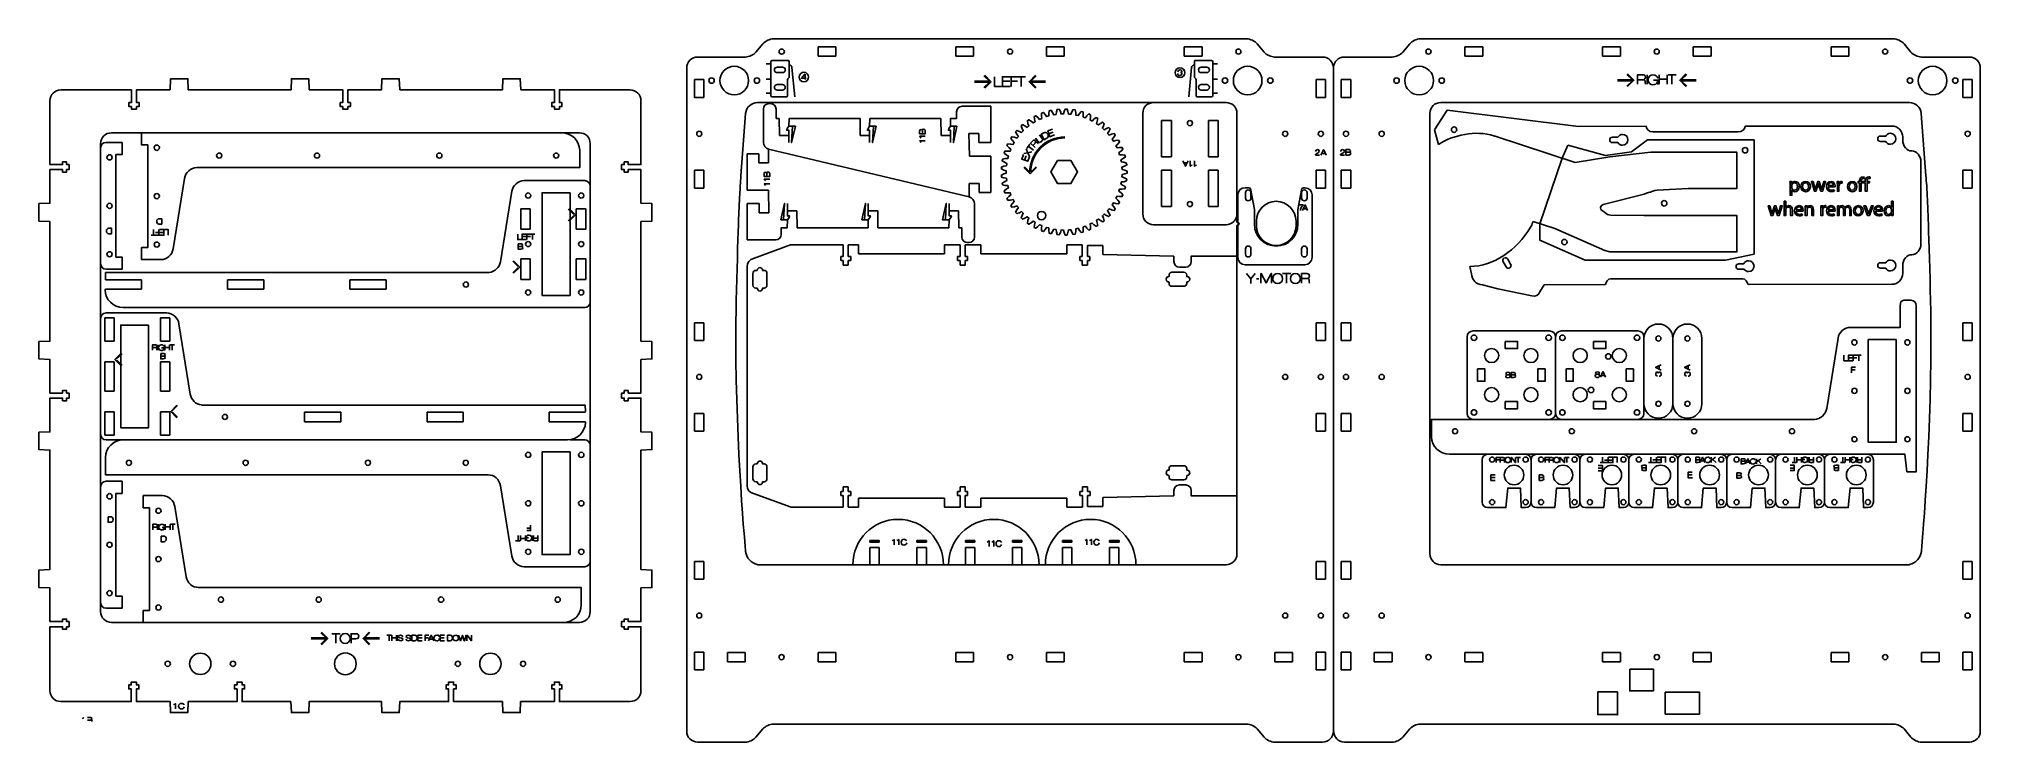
# Model space of a CAD drawing. Header units: millimetres. Extents: x -1145 to -73, y -501 to -113.
import ezdxf

# ---------------------------------------------------------------- set-up
doc = ezdxf.new("R2010")
doc.units = ezdxf.units.MM
doc.layers.add('CUTS', color=1, linetype='Continuous', true_color=0xff0000)
doc.layers.add('TEXT', color=5, linetype='Continuous', true_color=0x0000ff)

msp = doc.modelspace()

# ---------------------------------------------------------------- linework, layer by layer
at = {"layer": 'CUTS', "color": 1, "lineweight": 25, "true_color": 0xff0000}
for p, q in [((-714.8, -122.2), (-714.8, -117)), ((-714.8, -117), (-705, -117)), ((-705, -122.2), (-705, -117)), ((-638.7, -122.2), (-638.7, -117)), ((-638.7, -117), (-628.9, -117)), ((-628.9, -122.2), (-628.9, -117)), ((-588.7, -122.2), (-588.7, -117)), ((-588.7, -117), (-578.9, -117)), ((-578.9, -122.2), (-578.9, -117)), ((-512.6, -122.2), (-512.6, -117)), ((-512.6, -117), (-502.8, -117)), ((-502.8, -122.2), (-502.8, -117)), ((-357.7, -122.2), (-357.7, -117)), ((-357.7, -117), (-347.8, -117)), ((-347.8, -122.2), (-347.8, -117)), ((-281.6, -122.2), (-281.6, -117)), ((-281.6, -117), (-271.8, -117)), ((-271.8, -122.2), (-271.8, -117)), ((-231.6, -122.2), (-231.6, -117)), ((-231.6, -117), (-221.7, -117)), ((-221.7, -122.2), (-221.7, -117)), ((-155.5, -122.2), (-155.5, -117)), ((-155.5, -117), (-145.7, -117)), ((-145.7, -122.2), (-145.7, -117)), ((-714.8, -122.2), (-705, -122.2)), ((-638.7, -122.2), (-628.9, -122.2)), ((-588.7, -122.2), (-578.9, -122.2)), ((-512.6, -122.2), (-502.8, -122.2)), ((-357.7, -122.2), (-347.8, -122.2)), ((-281.6, -122.2), (-271.8, -122.2)), ((-231.6, -122.2), (-221.7, -122.2)), ((-155.5, -122.2), (-145.7, -122.2)), ((-783, -135), (-777.8, -135)), ((-783, -135), (-783, -144.9)), ((-777.8, -135), (-777.8, -144.9)), ((-439.8, -135), (-434.6, -135)), ((-439.8, -135), (-439.8, -144.9)), ((-434.6, -135), (-434.6, -144.9)), ((-425.9, -135), (-420.7, -135)), ((-425.9, -135), (-425.9, -144.9)), ((-420.7, -135), (-420.7, -144.9)), ((-82.7, -135), (-77.5, -135)), ((-82.7, -135), (-82.7, -144.9)), ((-77.5, -135), (-77.5, -144.9)), ((-783, -144.9), (-777.8, -144.9)), ((-619.4, -149.8), (-635.3, -149.8)), ((-619.4, -169.8), (-619.4, -149.8)), ((-439.8, -144.9), (-434.6, -144.9)), ((-425.9, -144.9), (-420.7, -144.9)), ((-82.7, -144.9), (-77.5, -144.9)), ((-738, -156.5), (-738, -151.3)), ((-736.2, -156.5), (-738, -156.5)), ((-737, -156.5), (-736.2, -156.5)), ((-736.1, -165.9), (-736.2, -156.5)), ((-730.8, -156.5), (-730.9, -160.8)), ((-691.6, -156.5), (-730.8, -156.5)), ((-692.4, -156.5), (-691.6, -156.5)), ((-691.5, -165.9), (-691.6, -156.5)), ((-686.2, -156.5), (-686.3, -160.8)), ((-647, -156.5), (-686.2, -156.5)), ((-647.8, -156.5), (-647, -156.5)), ((-646.9, -165.9), (-647, -156.5)), ((-525.1, -157.6), (-519.7, -157.6)), ((-525.1, -157.6), (-525.1, -177.6)), ((-519.7, -157.6), (-519.7, -177.6)), ((-499.3, -157.6), (-493.9, -157.6)), ((-499.3, -157.6), (-499.3, -177.6)), ((-493.9, -157.6), (-493.9, -177.6)), ((-736.1, -165.9), (-730.9, -165.9)), ((-691.5, -165.9), (-686.3, -165.9)), ((-646.9, -165.9), (-641.7, -165.9)), ((-631.2, -177.3), (-631.5, -164.8)), ((-631.5, -164.8), (-626.1, -164.8)), ((-626.1, -164.8), (-626.1, -169.8)), ((-626.1, -169.8), (-619.4, -169.8)), ((-747.5, -176), (-754, -176)), ((-754, -176), (-754, -196)), ((-747.5, -181), (-747.5, -176)), ((-747.5, -181), (-742.1, -181)), ((-742.1, -173.5), (-631.3, -199.8)), ((-742.1, -173.5), (-742.1, -181)), ((-619.4, -177.3), (-631.2, -177.3)), ((-619.4, -197.3), (-619.4, -177.3)), ((-525.1, -177.6), (-519.7, -177.6)), ((-499.3, -177.6), (-493.9, -177.6)), ((-783, -185), (-777.8, -185)), ((-783, -185), (-783, -194.9)), ((-777.8, -185), (-777.8, -194.9)), ((-631.3, -199.8), (-631.3, -192.3)), ((-631.3, -192.3), (-625.9, -192.3)), ((-625.9, -192.3), (-625.9, -197.3)), ((-525.1, -185.1), (-519.7, -185.1)), ((-525.1, -185.1), (-525.1, -205.1)), ((-519.7, -185.1), (-519.7, -205.1)), ((-499.3, -185.1), (-493.9, -185.1)), ((-499.3, -185.1), (-499.3, -205.1)), ((-493.9, -185.1), (-493.9, -205.1)), ((-439.8, -185), (-434.6, -185)), ((-439.8, -185), (-439.8, -194.9)), ((-434.6, -185), (-434.6, -194.9)), ((-425.9, -185), (-420.7, -185)), ((-425.9, -185), (-425.9, -194.9)), ((-420.7, -185), (-420.7, -194.9)), ((-82.7, -185), (-77.5, -185)), ((-82.7, -185), (-82.7, -194.9)), ((-77.5, -185), (-77.5, -194.9)), ((-783, -194.9), (-777.8, -194.9)), ((-754, -196), (-742.2, -196)), ((-754, -203.5), (-747.3, -203.5)), ((-747.3, -203.5), (-754, -203.5)), ((-754, -203.5), (-754, -223.5)), ((-747.3, -203.5), (-747.3, -208.5)), ((-747.3, -208.5), (-747.3, -203.5)), ((-742.2, -196), (-741.9, -208.5)), ((-625.9, -197.3), (-619.4, -197.3)), ((-439.8, -194.9), (-434.6, -194.9)), ((-425.9, -194.9), (-420.7, -194.9)), ((-82.7, -194.9), (-77.5, -194.9)), ((-878.9, -206.3), (-873.7, -206.3)), ((-878.9, -206.3), (-878.9, -217.5)), ((-873.7, -206.3), (-873.7, -217.5)), ((-848.3, -206.3), (-843.1, -206.3)), ((-848.3, -206.3), (-848.3, -217.5)), ((-843.1, -206.3), (-843.1, -217.5)), ((-747.3, -208.5), (-741.9, -208.5)), ((-741.9, -208.5), (-747.3, -208.5)), ((-731.7, -207.4), (-726.5, -207.4)), ((-726.5, -207.4), (-726.4, -216.8)), ((-687.1, -216.8), (-687.1, -212.5)), ((-687, -207.4), (-681.8, -207.4)), ((-681.8, -207.4), (-681.7, -216.8)), ((-642.5, -216.8), (-642.4, -212.5)), ((-642.4, -207.4), (-637.2, -207.4)), ((-637.2, -207.4), (-637.1, -216.8)), ((-525.1, -205.1), (-519.7, -205.1)), ((-499.3, -205.1), (-493.9, -205.1)), ((-878.9, -217.5), (-873.7, -217.5)), ((-848.3, -217.5), (-843.1, -217.5)), ((-754, -223.5), (-738.1, -223.5)), ((-726.4, -216.8), (-725.6, -216.8)), ((-726.4, -216.8), (-687.1, -216.8)), ((-681.7, -216.8), (-680.9, -216.8)), ((-681.7, -216.8), (-642.5, -216.8)), ((-637.1, -216.8), (-636.3, -216.8)), ((-637.1, -216.8), (-635.4, -216.8)), ((-635.4, -216.8), (-635.4, -222)), ((-878.9, -234), (-873.7, -234)), ((-878.9, -234), (-878.9, -245.3)), ((-873.7, -234), (-873.7, -245.3)), ((-848.3, -234), (-843.1, -234)), ((-848.3, -234), (-848.3, -245.3)), ((-843.1, -234), (-843.1, -245.3)), ((-750.5, -233.8), (-730.1, -226.3)), ((-730.1, -226.3), (-700.9, -226.3)), ((-702.3, -234.8), (-702.3, -232.6)), ((-702.3, -232.6), (-700.9, -232.6)), ((-700.9, -232.6), (-702.3, -232.6)), ((-700.9, -234.8), (-702.3, -234.8)), ((-700.9, -226.3), (-700.9, -232.6)), ((-700.9, -237.5), (-700.9, -234.8)), ((-692.5, -226.3), (-698.1, -226.3)), ((-698.1, -226.3), (-698.1, -232.6)), ((-698.1, -232.6), (-696.7, -232.6)), ((-696.7, -234.8), (-698.1, -234.8)), ((-698.1, -234.8), (-698.1, -237.5)), ((-696.7, -232.6), (-696.7, -234.8)), ((-692.5, -231.2), (-692.5, -226.3)), ((-692.5, -231.2), (-645, -231.2)), ((-645, -231.2), (-645, -226.3)), ((-645, -226.3), (-636.4, -226.3)), ((-636.4, -232.6), (-637.8, -232.6)), ((-637.8, -232.6), (-637.8, -234.8)), ((-637.8, -234.8), (-636.4, -234.8)), ((-636.4, -226.3), (-636.4, -232.6)), ((-636.4, -234.8), (-636.4, -237.5)), ((-625, -226.3), (-633.6, -226.3)), ((-633.6, -232.6), (-633.6, -226.3)), ((-632.2, -232.6), (-633.6, -232.6)), ((-633.6, -237.5), (-633.6, -234.8)), ((-633.6, -234.8), (-632.2, -234.8)), ((-632.2, -234.8), (-632.2, -232.6)), ((-625, -231.2), (-625, -226.3)), ((-625, -231.2), (-577.5, -231.2)), ((-577.5, -231.2), (-577.5, -226.3)), ((-577.5, -226.3), (-568.9, -226.3)), ((-568.9, -232.6), (-570.3, -232.6)), ((-570.3, -232.6), (-570.3, -234.8)), ((-570.3, -234.8), (-568.9, -234.8)), ((-568.9, -226.3), (-568.9, -232.6)), ((-568.9, -234.8), (-568.9, -237.5)), ((-557.5, -226.6), (-566.1, -226.6)), ((-566.1, -232.6), (-566.1, -226.6)), ((-564.7, -232.6), (-566.1, -232.6)), ((-566.1, -237.5), (-566.1, -234.8)), ((-566.1, -234.8), (-564.7, -234.8)), ((-564.7, -234.8), (-564.7, -232.6)), ((-557.5, -231.5), (-557.5, -226.6)), ((-557.5, -231.5), (-518.3, -232.5)), ((-518.3, -232.5), (-518.3, -235.5)), ((-1108.3, -245.5), (-1108.3, -241.5)), ((-1108.3, -241.5), (-896.3, -241.5)), ((-1088.4, -245.5), (-1108.3, -245.5)), ((-1088.4, -245.5), (-1088.4, -250.7)), ((-1040.8, -245.5), (-1040.8, -250.7)), ((-1020.8, -245.5), (-1040.8, -245.5)), ((-1020.8, -245.5), (-1020.8, -250.7)), ((-973.3, -245.5), (-973.3, -250.7)), ((-953.3, -245.5), (-973.3, -245.5)), ((-953.3, -245.5), (-953.3, -250.7)), ((-878.9, -245.3), (-873.7, -245.3)), ((-848.3, -245.3), (-843.1, -245.3)), ((-698.1, -237.5), (-700.9, -237.5)), ((-636.4, -237.5), (-633.6, -237.5)), ((-568.9, -237.5), (-566.1, -237.5)), ((-1108.4, -251.1), (-1108.3, -250.7)), ((-1088.4, -250.7), (-1108.3, -250.7)), ((-1020.8, -250.7), (-1040.8, -250.7)), ((-953.3, -250.7), (-973.3, -250.7)), ((-1108.6, -266.5), (-1103.4, -266.5)), ((-1108.6, -266.5), (-1108.6, -279.3)), ((-1103.4, -266.5), (-1103.4, -279.3)), ((-1077.9, -266.5), (-1072.7, -266.5)), ((-1077.9, -266.5), (-1077.9, -279.3)), ((-1072.7, -266.5), (-1072.7, -279.3)), ((-783, -269.2), (-777.8, -269.2)), ((-783, -269.2), (-783, -279)), ((-777.8, -269.2), (-777.8, -279)), ((-439.8, -269.2), (-434.6, -269.2)), ((-439.8, -269.2), (-439.8, -279)), ((-434.6, -269.2), (-434.6, -279)), ((-425.9, -269.2), (-420.7, -269.2)), ((-425.9, -269.2), (-425.9, -279)), ((-420.7, -269.2), (-420.7, -279)), ((-82.7, -269.2), (-77.5, -269.2)), ((-82.7, -269.2), (-82.7, -279)), ((-77.5, -269.2), (-77.5, -279)), ((-1108.6, -279.3), (-1103.4, -279.3)), ((-1077.9, -279.3), (-1072.7, -279.3)), ((-783, -279), (-777.8, -279)), ((-439.8, -279), (-434.6, -279)), ((-425.9, -279), (-420.7, -279)), ((-82.7, -279), (-77.5, -279)), ((-1108.6, -290.7), (-1103.4, -290.7)), ((-1108.6, -290.7), (-1108.6, -307)), ((-1103.4, -290.7), (-1103.4, -307)), ((-1077.9, -290.7), (-1072.7, -290.7)), ((-1077.9, -290.7), (-1077.9, -307)), ((-1072.7, -290.7), (-1072.7, -307)), ((-1108.6, -307), (-1103.4, -307)), ((-1077.9, -307), (-1072.7, -307)), ((-1108.6, -318.4), (-1103.4, -318.4)), ((-1108.6, -318.4), (-1108.6, -331.2)), ((-1103.4, -318.4), (-1103.4, -331.2)), ((-1077.9, -318.4), (-1072.7, -318.4)), ((-1077.9, -318.4), (-1077.9, -331.2)), ((-1072.7, -318.4), (-1072.7, -331.2)), ((-843.3, -314.6), (-1055.3, -314.6)), ((-998.3, -318.6), (-998.3, -323.8)), ((-978.3, -318.6), (-998.3, -318.6)), ((-978.3, -318.6), (-978.3, -323.8)), ((-930.7, -318.6), (-930.7, -323.8)), ((-910.7, -318.6), (-930.7, -318.6)), ((-910.7, -318.6), (-910.7, -323.8)), ((-863.2, -318.6), (-863.2, -323.8)), ((-863.2, -318.6), (-843.2, -318.6)), ((-843.2, -318.1), (-843.3, -314.6)), ((-783, -319.2), (-777.8, -319.2)), ((-783, -319.2), (-783, -329)), ((-777.8, -319.2), (-777.8, -329)), ((-439.8, -319.2), (-434.6, -319.2)), ((-439.8, -319.2), (-439.8, -329)), ((-434.6, -319.2), (-434.6, -329)), ((-425.9, -319.2), (-420.7, -319.2)), ((-425.9, -319.2), (-425.9, -329)), ((-420.7, -319.2), (-420.7, -329)), ((-82.7, -319.2), (-77.5, -319.2)), ((-82.7, -319.2), (-82.7, -329)), ((-77.5, -319.2), (-77.5, -329)), ((-1108.6, -331.2), (-1103.4, -331.2)), ((-1077.9, -331.2), (-1072.7, -331.2)), ((-978.3, -323.8), (-998.3, -323.8)), ((-910.7, -323.8), (-930.7, -323.8)), ((-843.2, -323.8), (-863.2, -323.8)), ((-843.2, -324.3), (-843.2, -323.8)), ((-783, -329), (-777.8, -329)), ((-439.8, -329), (-434.6, -329)), ((-425.9, -329), (-420.7, -329)), ((-82.7, -329), (-77.5, -329)), ((-750.5, -363.5), (-729.7, -370.9)), ((-700.9, -362.4), (-702.3, -362.4)), ((-702.3, -362.4), (-702.3, -364.6)), ((-698.1, -359.7), (-700.9, -359.7)), ((-700.9, -359.7), (-700.9, -362.4)), ((-698.1, -362.4), (-698.1, -359.7)), ((-696.7, -362.4), (-698.1, -362.4)), ((-696.7, -364.6), (-696.7, -362.4)), ((-637.8, -364.6), (-637.8, -362.4)), ((-637.8, -362.4), (-636.4, -362.4)), ((-636.4, -362.4), (-636.4, -359.7)), ((-636.4, -359.7), (-633.6, -359.7)), ((-633.6, -359.7), (-633.6, -362.4)), ((-633.6, -362.4), (-632.2, -362.4)), ((-632.2, -362.4), (-632.2, -364.6)), ((-570.2, -364.6), (-570.2, -362.4)), ((-570.2, -362.4), (-568.8, -362.4)), ((-568.8, -362.4), (-568.8, -359.7)), ((-568.8, -359.7), (-566, -359.7)), ((-566, -359.7), (-566, -362.4)), ((-566, -362.4), (-564.6, -362.4)), ((-564.6, -362.4), (-564.6, -364.6)), ((-518.3, -364.7), (-518.3, -361.7)), ((-729.7, -370.9), (-700.9, -370.9)), ((-702.3, -364.6), (-700.9, -364.6)), ((-700.9, -370.9), (-700.9, -364.6)), ((-698.1, -370.9), (-698.1, -364.6)), ((-698.1, -364.6), (-696.7, -364.6)), ((-692.5, -370.9), (-698.1, -370.9)), ((-692.5, -370.9), (-692.5, -366)), ((-692.5, -366), (-645, -366)), ((-645, -370.9), (-645, -366)), ((-645, -370.9), (-636.4, -370.9)), ((-636.4, -364.6), (-637.8, -364.6)), ((-636.4, -370.9), (-636.4, -364.6)), ((-632.2, -364.6), (-633.6, -364.6)), ((-633.6, -370.9), (-633.6, -364.6)), ((-625, -370.9), (-633.6, -370.9)), ((-625, -370.9), (-625, -366)), ((-625, -366), (-577.5, -366)), ((-577.5, -370.9), (-577.5, -366)), ((-577.5, -370.9), (-568.8, -370.9)), ((-568.8, -364.6), (-570.2, -364.6)), ((-568.8, -370.9), (-568.8, -364.6)), ((-564.6, -364.6), (-566, -364.6)), ((-566, -364.6), (-566, -370.6)), ((-557.5, -370.6), (-566, -370.6)), ((-557.5, -365.7), (-518.3, -364.7)), ((-557.5, -370.6), (-557.5, -365.7)), ((-686.2, -389.3), (-681, -389.3)), ((-686.2, -389.3), (-686.2, -390.3)), ((-686.2, -390.3), (-681, -390.3)), ((-686.2, -393.3), (-681, -393.3)), ((-686.2, -393.3), (-686.2, -402.7)), ((-685.8, -389.3), (-681.4, -389.3)), ((-685.8, -390.3), (-681.4, -390.3)), ((-685.8, -393.3), (-681.4, -393.3)), ((-681, -389.3), (-681, -390.3)), ((-681, -393.3), (-681, -402.7)), ((-660.2, -389.3), (-655, -389.3)), ((-660.2, -389.3), (-660.2, -390.3)), ((-660.2, -390.3), (-655, -390.3)), ((-660.2, -393.3), (-655, -393.3)), ((-660.2, -393.3), (-660.2, -402.7)), ((-659.8, -389.3), (-655.4, -389.3)), ((-659.8, -390.3), (-655.4, -390.3)), ((-659.8, -393.3), (-655.4, -393.3)), ((-655, -389.3), (-655, -390.3)), ((-655, -393.3), (-655, -402.7)), ((-633.4, -389.3), (-628.2, -389.3)), ((-633.4, -389.3), (-633.4, -390.3)), ((-633.4, -390.3), (-628.2, -390.3)), ((-633.4, -393.3), (-628.2, -393.3)), ((-633.4, -393.3), (-633.4, -402.7)), ((-633, -389.3), (-628.6, -389.3)), ((-633, -390.3), (-628.6, -390.3)), ((-633, -393.3), (-628.6, -393.3)), ((-628.2, -389.3), (-628.2, -390.3)), ((-628.2, -393.3), (-628.2, -402.7)), ((-607.4, -389.3), (-602.2, -389.3)), ((-607.4, -389.3), (-607.4, -390.3)), ((-607.4, -390.3), (-602.2, -390.3)), ((-607.4, -393.3), (-602.2, -393.3)), ((-607.4, -393.3), (-607.4, -402.7)), ((-607, -389.3), (-602.6, -389.3)), ((-607, -390.3), (-602.6, -390.3)), ((-607, -393.3), (-602.6, -393.3)), ((-602.2, -389.3), (-602.2, -390.3)), ((-602.2, -393.3), (-602.2, -402.7)), ((-579.9, -389.3), (-574.7, -389.3)), ((-579.9, -389.3), (-579.9, -390.3)), ((-579.9, -390.3), (-574.7, -390.3)), ((-579.9, -393.3), (-574.7, -393.3)), ((-579.9, -393.3), (-579.9, -402.7)), ((-579.5, -389.3), (-575.1, -389.3)), ((-579.5, -390.3), (-575.1, -390.3)), ((-579.5, -393.3), (-575.1, -393.3)), ((-574.7, -389.3), (-574.7, -390.3)), ((-574.7, -393.3), (-574.7, -402.7)), ((-553.9, -393.3), (-548.7, -393.3)), ((-553.9, -393.3), (-553.9, -402.7)), ((-553.8, -389.3), (-548.6, -389.3)), ((-553.8, -389.3), (-553.8, -390.3)), ((-553.8, -390.3), (-548.6, -390.3)), ((-553.5, -393.3), (-549.1, -393.3)), ((-553.4, -389.3), (-549, -389.3)), ((-553.4, -390.3), (-549, -390.3)), ((-548.7, -393.3), (-548.7, -402.7)), ((-548.6, -389.3), (-548.6, -390.3)), ((-783, -400.9), (-777.8, -400.9)), ((-783, -400.9), (-783, -410.7)), ((-777.8, -400.9), (-777.8, -410.7)), ((-439.8, -400.9), (-434.6, -400.9)), ((-439.8, -400.9), (-439.8, -410.7)), ((-434.6, -400.9), (-434.6, -410.7)), ((-425.9, -400.9), (-420.7, -400.9)), ((-425.9, -400.9), (-425.9, -410.7)), ((-420.7, -400.9), (-420.7, -410.7)), ((-82.7, -400.9), (-77.5, -400.9)), ((-82.7, -400.9), (-82.7, -410.7)), ((-77.5, -400.9), (-77.5, -410.7)), ((-783, -410.7), (-777.8, -410.7)), ((-439.8, -410.7), (-434.6, -410.7)), ((-425.9, -410.7), (-420.7, -410.7)), ((-82.7, -410.7), (-77.5, -410.7)), ((-783, -450.9), (-777.8, -450.9)), ((-783, -450.9), (-783, -460.7)), ((-783, -460.7), (-777.8, -460.7)), ((-777.8, -450.9), (-777.8, -460.7)), ((-764.8, -456.3), (-764.8, -451.1)), ((-764.8, -451.1), (-755, -451.1)), ((-764.8, -456.3), (-755, -456.3)), ((-755, -456.3), (-755, -451.1)), ((-714.8, -456.3), (-714.8, -451.1)), ((-714.8, -451.1), (-705, -451.1)), ((-714.8, -456.3), (-705, -456.3)), ((-705, -456.3), (-705, -451.1)), ((-638.7, -456.3), (-638.7, -451.1)), ((-638.7, -451.1), (-628.9, -451.1)), ((-638.7, -456.3), (-628.9, -456.3)), ((-628.9, -456.3), (-628.9, -451.1)), ((-588.7, -456.3), (-588.7, -451.1)), ((-588.7, -451.1), (-578.9, -451.1)), ((-588.7, -456.3), (-578.9, -456.3)), ((-578.9, -456.3), (-578.9, -451.1)), ((-512.6, -456.3), (-512.6, -451.1)), ((-512.6, -451.1), (-502.8, -451.1)), ((-512.6, -456.3), (-502.8, -456.3)), ((-502.8, -456.3), (-502.8, -451.1)), ((-462.6, -456.3), (-462.6, -451.1)), ((-462.6, -451.1), (-452.8, -451.1)), ((-462.6, -456.3), (-452.8, -456.3)), ((-452.8, -456.3), (-452.8, -451.1)), ((-439.8, -450.9), (-434.6, -450.9)), ((-439.8, -450.9), (-439.8, -460.7)), ((-439.8, -460.7), (-434.6, -460.7)), ((-434.6, -450.9), (-434.6, -460.7)), ((-425.9, -450.9), (-420.7, -450.9)), ((-425.9, -450.9), (-425.9, -460.7)), ((-425.9, -460.7), (-420.7, -460.7)), ((-420.7, -450.9), (-420.7, -460.7)), ((-407.7, -456.3), (-407.7, -451.1)), ((-407.7, -451.1), (-397.8, -451.1)), ((-407.7, -456.3), (-397.8, -456.3)), ((-397.8, -456.3), (-397.8, -451.1)), ((-357.7, -456.3), (-357.7, -451.1)), ((-357.7, -451.1), (-347.8, -451.1)), ((-357.7, -456.3), (-347.8, -456.3)), ((-347.8, -456.3), (-347.8, -451.1)), ((-281.6, -456.3), (-281.6, -451.1)), ((-281.6, -451.1), (-271.7, -451.1)), ((-281.6, -456.3), (-271.7, -456.3)), ((-271.7, -456.3), (-271.7, -451.1)), ((-231.6, -456.3), (-231.6, -451.1)), ((-231.6, -451.1), (-221.7, -451.1)), ((-231.6, -456.3), (-221.7, -456.3)), ((-221.7, -456.3), (-221.7, -451.1)), ((-155.5, -456.3), (-155.5, -451.1)), ((-155.5, -451.1), (-145.7, -451.1)), ((-155.5, -456.3), (-145.7, -456.3)), ((-145.7, -456.3), (-145.7, -451.1)), ((-105.5, -456.3), (-105.5, -451.1)), ((-105.5, -451.1), (-95.7, -451.1)), ((-105.5, -456.3), (-95.7, -456.3)), ((-95.7, -456.3), (-95.7, -451.1)), ((-82.7, -450.9), (-77.5, -450.9)), ((-82.7, -450.9), (-82.7, -460.7)), ((-82.7, -460.7), (-77.5, -460.7)), ((-77.5, -450.9), (-77.5, -460.7))]:
    msp.add_line(p, q, dxfattribs=at)
for points in [[(-745.2, -115.3), (-749.1, -119.9)], [(-478.1, -112.6), (-739.4, -112.6)], [(-468.5, -119.9), (-472.3, -115.3)], [(-392, -119.9), (-388.1, -115.3)], [(-382.3, -112.6), (-121, -112.6)], [(-115.2, -115.3), (-111.4, -119.9)], [(-787.3, -128.6), (-787.3, -494.6)], [(-754.9, -122.6), (-781.3, -122.6)], [(-734.4, -128.2), (-737.4, -128.2)], [(-500.2, -128.2), (-503.2, -128.2)], [(-436.2, -122.6), (-462.7, -122.6), (-462.7, -122.6)], [(-430.2, -494.6), (-430.2, -128.6)], [(-424.2, -122.6), (-397.8, -122.6)], [(-105.6, -122.6), (-79.1, -122.6)], [(-73.1, -128.6), (-73.1, -494.6)], [(-818.6, -140.7), (-837.9, -140.7), (-857.6, -140.7), (-857.6, -147.7), (-856.2, -147.7), (-856.2, -149.9), (-857.6, -149.9), (-857.6, -151.3), (-860.4, -151.3), (-860.4, -149.9), (-861.8, -149.9), (-861.8, -147.7), (-860.4, -147.7), (-860.4, -140.7), (-878.9, -140.7), (-879.2, -134.6), (-888.8, -134.6), (-889, -140.7), (-945.7, -140.7), (-946, -134.6), (-955.6, -134.6), (-955.8, -140.7), (-974.4, -140.7), (-974.4, -147.7), (-973, -147.7), (-973, -149.9), (-974.4, -149.9), (-974.4, -151.3), (-977.2, -151.3), (-977.2, -149.9), (-978.6, -149.9), (-978.6, -147.7), (-977.2, -147.7), (-977.2, -140.7), (-995.7, -140.7), (-996, -134.6), (-1005.6, -134.6), (-1005.8, -140.7), (-1062.5, -140.7), (-1062.7, -134.6), (-1072.3, -134.6), (-1072.6, -140.7), (-1091.1, -140.7), (-1091.1, -147.7), (-1089.7, -147.7), (-1089.7, -149.9), (-1091.1, -149.9), (-1091.1, -151.3), (-1093.9, -151.3), (-1093.9, -149.9), (-1095.3, -149.9), (-1095.3, -147.7), (-1093.9, -147.7), (-1093.9, -140.7), (-1110, -140.7), (-1132.9, -140.7)], [(-737.4, -131.2), (-734.4, -131.2), (-734.4, -131.2)], [(-734.4, -137.8), (-737.4, -137.8)], [(-503.2, -131.2), (-500.2, -131.2), (-500.2, -131.2)], [(-500.2, -137.8), (-503.2, -137.8)], [(-1138.9, -146.7), (-1138.9, -165.9), (-1138.9, -181.9), (-1131.9, -181.9), (-1131.9, -180.5), (-1129.7, -180.5), (-1129.7, -181.9), (-1128.3, -181.9), (-1128.3, -184.7), (-1129.7, -184.7), (-1129.7, -186.1), (-1131.9, -186.1), (-1131.9, -184.7), (-1138.9, -184.7), (-1138.9, -203.3), (-1145, -203.5), (-1145, -213.1), (-1138.9, -213.4), (-1138.9, -279.4), (-1145, -279.6), (-1145, -289.2), (-1138.9, -289.5), (-1138.9, -308), (-1131.9, -308), (-1131.9, -306.6), (-1129.7, -306.6), (-1129.7, -308), (-1128.3, -308), (-1128.3, -310.8), (-1129.7, -310.8), (-1129.7, -312.2), (-1131.9, -312.2), (-1131.9, -310.8), (-1138.9, -310.8), (-1138.9, -329.4), (-1145, -329.6), (-1145, -339.2), (-1138.9, -339.5), (-1138.9, -405.4), (-1145, -405.7), (-1145, -415.3), (-1138.9, -415.5), (-1138.9, -434.1), (-1131.9, -434.1), (-1131.9, -432.7), (-1129.7, -432.7), (-1129.7, -434.1), (-1128.3, -434.1), (-1128.3, -436.9), (-1129.7, -436.9), (-1129.7, -438.3), (-1131.9, -438.3), (-1131.9, -436.9), (-1138.9, -436.9), (-1138.9, -456.1), (-1138.9, -472.2)], [(-806.5, -213.1), (-806.5, -203.5), (-812.6, -203.3), (-812.6, -184.7), (-819.6, -184.7), (-819.6, -186.1), (-821.8, -186.1), (-821.8, -184.7), (-823.3, -184.7), (-823.3, -181.9), (-821.8, -181.9), (-821.8, -180.5), (-819.6, -180.5), (-819.6, -181.9), (-812.6, -181.9), (-812.6, -146.7)], [(-748.3, -147.7), (-489.5, -147.7)], [(-741, -148.3), (-742, -148.3)], [(-737.4, -140.8), (-734.4, -140.8), (-734.4, -140.8)], [(-503.2, -140.8), (-500.2, -140.8), (-500.2, -140.8)], [(-112.2, -147.7), (-371, -147.7)], [(-757.4, -188.2), (-754.8, -153.7)], [(-745, -151.3), (-745, -152)], [(-745, -159.5), (-745, -160.2)], [(-638.3, -152.8), (-638.3, -156.5), (-641.6, -156.5), (-641.6, -160.8)], [(-544.1, -185.5), (-544.1, -186.6), (-545.5, -187.1), (-546.9, -187.5), (-547, -188.7), (-545.6, -189.2), (-544.3, -190), (-544.5, -191), (-545.9, -191.4), (-547.3, -191.5), (-547.6, -192.8), (-546.3, -193.5), (-545.1, -194.3), (-545.4, -195.4), (-546.9, -195.5), (-548.3, -195.5), (-548.7, -196.7), (-547.5, -197.6), (-546.5, -198.6), (-546.9, -199.6), (-548.3, -199.6), (-549.7, -199.4), (-550.3, -200.5), (-549.3, -201.5), (-548.3, -202.6), (-548.9, -203.6), (-550.3, -203.4), (-551.7, -203), (-552.4, -204.1), (-551.5, -205.2), (-550.7, -206.4), (-551.3, -207.3), (-552.8, -206.9), (-554.1, -206.3), (-554.9, -207.3), (-554.2, -208.5), (-553.5, -209.9), (-554.3, -210.6), (-555.6, -210), (-556.9, -209.3), (-557.8, -210.2), (-557.2, -211.5), (-556.8, -212.9), (-557.6, -213.6), (-558.9, -212.8), (-560, -212), (-561.1, -212.7), (-560.7, -214), (-560.4, -215.5), (-561.3, -216), (-562.5, -215.2), (-563.5, -214.2), (-564.6, -214.7), (-564.4, -216.1), (-564.3, -217.6), (-565.3, -218.1), (-566.4, -217), (-567.2, -215.9), (-568.4, -216.3), (-568.4, -217.8), (-568.5, -219.2), (-569.5, -219.5), (-570.4, -218.4), (-571.1, -217.1), (-572.4, -217.4), (-572.5, -218.8), (-572.8, -220.3), (-573.9, -220.5), (-574.6, -219.2), (-575.2, -217.9), (-576.5, -218), (-576.8, -219.4), (-577.3, -220.8), (-578.3, -220.8), (-578.9, -219.5), (-579.3, -218.1), (-580.6, -218), (-581, -219.4), (-581.7, -220.7), (-582.8, -220.6), (-583.2, -219.2), (-583.4, -217.8), (-584.6, -217.6), (-585.3, -218.8), (-586.1, -220.1), (-587.1, -219.8), (-587.4, -218.4), (-587.4, -216.9), (-588.6, -216.6), (-589.4, -217.8), (-590.4, -218.9), (-591.4, -218.5), (-591.4, -217), (-591.3, -215.6), (-592.5, -215.1), (-593.4, -216.1), (-594.5, -217.1), (-595.4, -216.6), (-595.3, -215.2), (-595, -213.8), (-596.1, -213.1), (-597.1, -214), (-598.4, -214.9), (-599.2, -214.3), (-598.9, -212.8), (-598.4, -211.5), (-599.4, -210.7), (-600.6, -211.5), (-601.9, -212.1), (-602.7, -211.4), (-602.1, -210), (-601.5, -208.8), (-602.4, -207.9), (-603.6, -208.5), (-605, -209), (-605.7, -208.2), (-605, -206.9), (-604.2, -205.7), (-605, -204.7), (-606.3, -205.2), (-607.8, -205.5), (-608.3, -204.6), (-607.5, -203.4), (-606.5, -202.3), (-607.1, -201.2), (-608.5, -201.5), (-610, -201.6), (-610.5, -200.7), (-609.4, -199.6), (-608.4, -198.7), (-608.8, -197.5), (-610.3, -197.6), (-611.7, -197.5), (-612.1, -196.5), (-610.9, -195.5), (-609.7, -194.8), (-610.1, -193.5), (-611.5, -193.5), (-612.9, -193.2), (-613.1, -192.2), (-611.9, -191.4), (-610.6, -190.8), (-610.8, -189.5), (-612.2, -189.2), (-613.6, -188.8), (-613.6, -187.7), (-612.3, -187.1), (-610.9, -186.7), (-610.9, -185.4), (-612.3, -185), (-613.6, -184.3), (-613.6, -183.3), (-612.2, -182.8), (-610.8, -182.6), (-610.6, -181.3), (-611.9, -180.7), (-613.1, -179.9), (-612.9, -178.9), (-611.5, -178.6), (-610.1, -178.5), (-609.7, -177.3), (-610.9, -176.5), (-612.1, -175.6), (-611.7, -174.6), (-610.3, -174.5), (-608.8, -174.6), (-608.4, -173.4), (-609.4, -172.5), (-610.5, -171.4), (-610, -170.5), (-608.5, -170.6), (-607.1, -170.9), (-606.5, -169.8), (-607.5, -168.7), (-608.3, -167.5), (-607.8, -166.6), (-606.3, -166.9), (-605, -167.4), (-604.2, -166.4), (-605, -165.2), (-605.7, -163.9), (-605, -163.1), (-603.6, -163.6), (-602.4, -164.2), (-601.5, -163.3), (-602.1, -162), (-602.7, -160.7), (-601.9, -159.9), (-600.6, -160.6), (-599.4, -161.4), (-598.4, -160.6), (-598.9, -159.3), (-599.2, -157.8), (-598.4, -157.2), (-597.1, -158), (-596.1, -159), (-595, -158.3), (-595.3, -156.9), (-595.4, -155.5), (-594.5, -155), (-593.4, -155.9), (-592.5, -157), (-591.3, -156.5), (-591.4, -155.1), (-591.4, -153.6), (-590.4, -153.2), (-589.4, -154.3), (-588.6, -155.5), (-587.4, -155.1), (-587.4, -153.7), (-587.1, -152.3), (-586.1, -152), (-585.3, -153.2), (-584.6, -154.5), (-583.4, -154.3), (-583.2, -152.9), (-582.8, -151.5), (-581.7, -151.4), (-581, -152.7), (-580.6, -154), (-579.3, -154), (-578.9, -152.6), (-578.3, -151.3), (-577.3, -151.3), (-576.8, -152.7), (-576.5, -154.1), (-575.2, -154.2), (-574.6, -152.9), (-573.9, -151.6), (-572.8, -151.8), (-572.5, -153.2), (-572.4, -154.7), (-571.1, -154.9), (-570.4, -153.7), (-569.5, -152.6), (-568.5, -152.9), (-568.4, -154.3), (-568.4, -155.7), (-567.2, -156.2), (-566.4, -155.1), (-565.3, -154), (-564.3, -154.5), (-564.4, -155.9), (-564.6, -157.3), (-563.5, -157.9), (-562.5, -156.9), (-561.3, -156), (-560.4, -156.6), (-560.7, -158), (-561.1, -159.4), (-560, -160.1), (-558.9, -159.3), (-557.6, -158.5), (-556.8, -159.2), (-557.2, -160.6), (-557.8, -161.9), (-556.9, -162.7), (-555.6, -162), (-554.3, -161.5), (-553.5, -162.2), (-554.2, -163.6), (-554.9, -164.8), (-554.1, -165.8), (-552.8, -165.2), (-551.3, -164.8), (-550.7, -165.7), (-551.5, -166.9), (-552.4, -168), (-551.7, -169.1), (-550.3, -168.7), (-548.9, -168.5), (-548.3, -169.4), (-549.3, -170.6), (-550.3, -171.6), (-549.7, -172.7), (-548.3, -172.5), (-546.9, -172.5), (-546.5, -173.5), (-547.5, -174.5), (-548.7, -175.3), (-548.3, -176.5), (-546.9, -176.5), (-545.4, -176.7), (-545.1, -177.7), (-546.3, -178.6), (-547.6, -179.3), (-547.3, -180.5), (-545.9, -180.7), (-544.5, -181.1), (-544.3, -182.1), (-545.6, -182.8), (-547, -183.3), (-546.9, -184.6), (-545.5, -185), (-544.1, -185.5)], [(-535.5, -209.1), (-535.5, -153.7)], [(-483.5, -153.7), (-483.5, -213.8)], [(-377, -153.7), (-377, -396.7)], [(-257.5, -160.9), (-257.5, -160.8), (-295, -160.9), (-367.5, -152), (-374.4, -162.7), (-372.3, -170.8)], [(-121.9, -160.7), (-202.9, -160.8), (-202.9, -160.9)], [(-103.1, -188.2), (-105.7, -153.7)], [(-1110.9, -170.4), (-1110.9, -428.6)], [(-1107.9, -239.7), (-1099.1, -239.7), (-1099.1, -233), (-1102.5, -233), (-1102.5, -176.4), (-1099.1, -176.4), (-1099.1, -169.7), (-1107.9, -169.7)], [(-846.6, -164.4), (-1104.9, -164.4)], [(-1088.3, -164.4), (-1088.3, -171.1), (-1084.9, -171.1), (-1084.9, -227.7), (-1088.3, -227.7), (-1088.3, -234.4), (-1077.7, -234.4)], [(-840.6, -428.6), (-840.6, -170.4), (-840.6, -170.4)], [(-745, -166.2), (-745, -169.7)], [(-730.9, -169.8), (-730.9, -163), (-732.1, -163), (-731.8, -162.1), (-730.9, -160.8), (-728.9, -160.8), (-729.4, -169.8), (-727.3, -160.8)], [(-728.9, -160.8), (-727.3, -160.8)], [(-686.3, -169.8), (-686.3, -163), (-687.5, -163), (-687.2, -162.1), (-686.3, -160.8), (-684.2, -160.8), (-684.7, -169.8), (-682.7, -160.8)], [(-684.2, -160.8), (-682.7, -160.8)], [(-641.6, -169.8), (-641.6, -163), (-642.8, -163), (-642.5, -162.1), (-641.6, -160.8), (-639.6, -160.8), (-640.1, -169.8), (-638.1, -160.8)], [(-639.6, -160.8), (-638.1, -160.8)], [(-341, -166.3), (-340.9, -166.3), (-296.8, -180.8), (-277.7, -177.7), (-254.9, -175.1), (-207.5, -175.1), (-207.5, -195.1), (-227.4, -195.1)], [(-273.2, -166.8), (-276.2, -166.8)], [(-276.2, -169.8), (-273.2, -169.8)], [(-206.7, -163.9), (-253.8, -163.9)], [(-125.3, -166.2), (-128.2, -166.2)], [(-128.2, -169.2), (-125.3, -169.2)], [(-115.9, -168.4), (-115.9, -166.7)], [(-1057.8, -183.6), (-846.4, -183.6), (-846.4, -174)], [(-582.5, -192.4), (-586.2, -186), (-582.5, -179.7), (-575.2, -179.7), (-571.5, -186), (-575.2, -192.4), (-582.5, -192.4), (-582.5, -192.4)], [(-110.9, -174.4), (-110.9, -174.4)], [(-105.9, -225.7), (-105.9, -180.4)], [(-1070.9, -228.4), (-1064.6, -189.6)], [(-877.1, -190.8), (-847.6, -190.8), (-843.6, -190.8)], [(-890.2, -235.6), (-883.8, -196.7)], [(-851.7, -197.5), (-851.7, -254.1), (-867.2, -254.1), (-867.2, -197.5), (-851.7, -197.5), (-851.7, -197.5)], [(-731.7, -203.4), (-731.7, -210.3), (-730.5, -210.3), (-730.8, -211.1), (-731.7, -212.5), (-733.8, -212.5), (-733.3, -203.4), (-735.3, -212.5)], [(-687.1, -203.4), (-687.1, -210.3), (-685.9, -210.3), (-686.2, -211.1), (-687.1, -212.5), (-689.1, -212.5), (-688.6, -203.4), (-690.6, -212.5)], [(-642.4, -203.4), (-642.4, -210.3), (-641.2, -210.3), (-641.5, -211.1), (-642.4, -212.5), (-644.5, -212.5), (-644, -203.4), (-646, -212.5)], [(-628.4, -207.1), (-628.4, -203.6)], [(-478.8, -200.4), (-478.8, -197.4)], [(-475.8, -197.4), (-475.8, -200.4), (-475.8, -200.4)], [(-447.8, -200.4), (-447.8, -197.4)], [(-444.8, -197.4), (-444.8, -200.4), (-444.8, -200.4)], [(-258.7, -198.2), (-281.3, -204)], [(-234.4, -195.1), (-251.4, -196.1)], [(-812.6, -472.2), (-812.6, -453), (-812.6, -436.9), (-819.6, -436.9), (-819.6, -438.3), (-821.8, -438.3), (-821.8, -436.9), (-823.3, -436.9), (-823.3, -434.1), (-821.8, -434.1), (-821.8, -432.7), (-819.6, -432.7), (-819.6, -434.1), (-812.6, -434.1), (-812.6, -415.5), (-806.5, -415.3), (-806.5, -405.7), (-812.6, -405.4), (-812.6, -339.5), (-806.5, -339.2), (-806.5, -329.6), (-812.6, -329.4), (-812.6, -310.8), (-819.6, -310.8), (-819.6, -312.2), (-821.8, -312.2), (-821.8, -310.8), (-823.3, -310.8), (-823.3, -308), (-821.8, -308), (-821.8, -306.6), (-819.6, -306.6), (-819.6, -308), (-812.6, -308), (-812.6, -289.5), (-806.5, -289.2), (-806.5, -279.6), (-812.6, -279.4), (-812.6, -213.4), (-806.5, -213.1), (-806.5, -213.1)], [(-733.8, -212.5), (-735.3, -212.5)], [(-735.1, -220.5), (-735.1, -216.8), (-731.8, -216.8), (-731.7, -212.5)], [(-689.1, -212.5), (-690.6, -212.5)], [(-644.5, -212.5), (-646, -212.5)], [(-628.4, -213.8), (-628.4, -213.1)], [(-472.8, -215.7), (-472.8, -213.2)], [(-450.9, -213.2), (-450.9, -215.7), (-450.9, -215.7)], [(-251.9, -210.1), (-207.5, -210.1), (-207.5, -230.1), (-277.6, -230.1), (-280.3, -229.4), (-308, -217.3), (-320, -213.4)], [(-281.6, -207.5), (-280.6, -208.2)], [(-277, -209.8), (-258.9, -210)], [(-632.4, -225), (-631.4, -225)], [(-628.4, -222), (-628.4, -221.3)], [(-489.5, -215.1), (-529.5, -215.1)], [(-483.5, -215.6), (-483.5, -396.7)], [(-483.5, -232.5), (-508.8, -232.5), (-508.8, -235.5)], [(-478.8, -231.4), (-478.8, -228.4)], [(-475.8, -228.4), (-475.8, -231.4), (-475.8, -231.4)], [(-447.8, -231.4), (-447.8, -228.4)], [(-444.8, -228.4), (-444.8, -231.4), (-444.8, -231.4)], [(-336.6, -235.6), (-334.9, -238.4)], [(-332.4, -236.8), (-334, -234.1), (-334, -234.1)], [(-754, -238.1), (-754, -359.2)], [(-750.8, -248.5), (-750.8, -242)], [(-749.2, -240.3), (-748.5, -240.3), (-748.4, -240.3)], [(-745.4, -240.3), (-745.4, -240.3), (-744.6, -240.3)], [(-743, -242), (-743, -248.5)], [(-521.1, -243.7), (-521, -243.7), (-521, -243.7)], [(-521, -243.7), (-521, -242.9)], [(-519.4, -241.3), (-512.8, -241.3)], [(-511.8, -238.5), (-515.3, -238.5)], [(-511.2, -242.9), (-511.2, -243.7), (-511.1, -243.7)], [(-355, -238.2), (-354, -242.2)], [(-277.2, -244.9), (-204.2, -244.9)], [(-203.7, -236.7), (-206.4, -236.7)], [(-206.4, -239.7), (-203.5, -239.7)], [(-125.3, -236.1), (-128.2, -236.1)], [(-128.2, -239.1), (-125.3, -239.1)], [(-115.9, -242), (-115.9, -237.7)], [(-748.5, -250.1), (-749.2, -250.1)], [(-748.4, -250.2), (-748.5, -250.1), (-748.5, -250.1)], [(-744.6, -250.1), (-745.4, -250.1), (-745.4, -250.2)], [(-521, -247.5), (-521, -246.8), (-521.1, -246.7)], [(-512.8, -249.1), (-519.4, -249.1)], [(-511.1, -246.7), (-511.2, -246.8), (-511.2, -247.5)], [(-348, -248.2), (-339.4, -250.5), (-320.6, -254.4)], [(-316.3, -252.1), (-313.8, -248.2), (-280.1, -248.1)], [(-201.3, -248.1), (-121.9, -248)], [(-115.3, -256.8), (-111.4, -256.8)], [(-1074.5, -263.8), (-1104, -263.8), (-1107.9, -263.8)], [(-843.6, -260.8), (-1095.2, -260.8), (-1098.4, -260.8)], [(-144.8, -271.8), (-117.3, -271.8), (-117.3, -259.8)], [(-108.4, -259.8), (-108.4, -274.8), (-108.4, -274.8)], [(-1084.4, -270.5), (-1084.4, -327.1), (-1099.8, -327.1), (-1099.8, -270.5), (-1084.4, -270.5), (-1084.4, -270.5)], [(-1061.4, -308.6), (-1067.7, -269.8)], [(-108.4, -274.8), (-108.4, -351.4), (-113.6, -351.4), (-114.7, -341.8), (-362.9, -341.8), (-366.1, -341.8)], [(-356.4, -277), (-356.4, -319.2)], [(-310.9, -273.7), (-353.1, -273.7)], [(-307.6, -319.2), (-307.6, -277)], [(-262.1, -273.7), (-304.3, -273.7)], [(-258.8, -319.2), (-258.8, -277)], [(-242.8, -313.9), (-242.8, -277.9)], [(-226.8, -277.9), (-226.8, -313.9), (-226.8, -313.9)], [(-157.9, -316.5), (-151.6, -277.7)], [(-134.9, -278.5), (-119.5, -278.5), (-119.5, -335.1), (-134.9, -335.1), (-134.9, -278.5), (-134.9, -278.5)], [(-335.4, -279.5), (-328.6, -279.5), (-328.6, -283.5), (-335.4, -283.5), (-335.4, -279.5), (-335.4, -279.5)], [(-286.6, -279.5), (-279.8, -279.5), (-279.8, -283.5), (-286.6, -283.5), (-286.6, -279.5), (-286.6, -279.5)], [(-350.6, -294.7), (-346.6, -294.7), (-346.6, -301.5), (-350.6, -301.5), (-350.6, -294.7), (-350.6, -294.7)], [(-313.4, -301.5), (-317.4, -301.5), (-317.4, -294.7), (-313.4, -294.7), (-313.4, -301.5), (-313.4, -301.5)], [(-301.8, -294.7), (-297.8, -294.7), (-297.8, -301.5), (-301.8, -301.5), (-301.8, -294.7), (-301.8, -294.7)], [(-268.6, -294.7), (-264.6, -294.7), (-264.6, -301.5), (-268.6, -301.5), (-268.6, -294.7), (-268.6, -294.7)], [(-335.4, -312.7), (-328.6, -312.7), (-328.6, -316.7), (-335.4, -316.7), (-335.4, -312.7), (-335.4, -312.7)], [(-286.6, -316.7), (-286.6, -312.7), (-279.8, -312.7), (-279.8, -316.7), (-286.6, -316.7), (-286.6, -316.7)], [(-376.1, -332.1), (-376.1, -322.5), (-164.7, -322.5)], [(-1107.9, -333.8), (-856.4, -333.8), (-853.2, -333.8)], [(-867.2, -340.5), (-867.2, -397.1), (-851.7, -397.1), (-851.7, -340.5), (-867.2, -340.5), (-867.2, -340.5)], [(-843.6, -333.8), (-851.7, -333.8)], [(-897, -353.1), (-1108.3, -353.1), (-1108.3, -343.5)], [(-750.8, -355.3), (-750.8, -348.7)], [(-749.2, -347.1), (-748.5, -347.1), (-748.4, -347)], [(-745.4, -347), (-745.4, -347.1), (-744.6, -347.1)], [(-743, -348.7), (-743, -355.3)], [(-521.1, -350.5), (-521, -350.5), (-521, -349.7)], [(-521, -354.3), (-521, -353.6), (-521.1, -353.5)], [(-519.4, -348.1), (-512.8, -348.1)], [(-511.2, -349.7), (-511.2, -350.5), (-511.1, -350.5)], [(-511.1, -353.5), (-511.2, -353.6), (-511.2, -353.6)], [(-511.2, -353.6), (-511.2, -354.3)], [(-348.1, -344.8), (-348.1, -368.2)], [(-321.1, -344.8), (-321.1, -368.2)], [(-294.1, -344.8), (-294.1, -368.2)], [(-267.1, -344.8), (-267.1, -368.2)], [(-240.1, -344.8), (-240.1, -368.2)], [(-213.1, -344.8), (-213.1, -368.2)], [(-186.1, -344.8), (-186.1, -368.2)], [(-159.1, -344.8), (-159.1, -368.2)], [(-132.1, -368.2), (-132.1, -344.8)], [(-1107.9, -356.7), (-1099.1, -356.7), (-1099.1, -363.4), (-1102.5, -363.4), (-1102.5, -420), (-1099.1, -420), (-1099.1, -426.7), (-1107.9, -426.7)], [(-883.8, -397.9), (-890.2, -359.1)], [(-748.5, -356.9), (-749.2, -356.9)], [(-748.4, -357), (-748.5, -356.9), (-748.5, -356.9)], [(-744.6, -356.9), (-745.4, -356.9), (-745.4, -357)], [(-512.8, -355.9), (-519.4, -355.9)], [(-515.3, -358.7), (-511.8, -358.7)], [(-508.8, -361.7), (-508.8, -364.7), (-483.5, -364.7)], [(-345.1, -371.2), (-335, -371.2), (-334, -360.4), (-327, -360.4), (-327, -360.4), (-326.5, -371.2), (-324.1, -371.2)], [(-318.1, -371.2), (-308, -371.2), (-307, -360.4), (-300, -360.4), (-300, -360.4), (-299.5, -371.2), (-297.1, -371.2)], [(-291.1, -371.2), (-281, -371.2), (-280, -360.4), (-273, -360.4), (-272.5, -371.2), (-270.1, -371.2)], [(-264.1, -371.2), (-254, -371.2), (-253, -360.4), (-246, -360.4), (-246, -360.4), (-245.5, -371.2), (-243.1, -371.2)], [(-237.1, -371.2), (-227, -371.2), (-226, -360.4), (-219, -360.4), (-219, -360.4), (-218.5, -371.2), (-216.1, -371.2)], [(-210.1, -371.2), (-200, -371.2), (-199, -360.4), (-192, -360.4), (-192, -360.4), (-191.5, -371.2), (-189.1, -371.2)], [(-183.1, -371.2), (-173, -371.2), (-172, -360.4), (-165, -360.4), (-165, -360.4), (-164.5, -371.2), (-162.1, -371.2)], [(-156.1, -371.2), (-146, -371.2), (-145, -360.4), (-138, -360.4), (-138, -360.4), (-137.5, -371.2), (-135.1, -371.2)], [(-1087.4, -434.6), (-1087.4, -427.9), (-1084, -427.9), (-1084, -371.3), (-1087.4, -371.3), (-1087.4, -364.6), (-1076.8, -364.6)], [(-1070, -370.6), (-1063.6, -409.4)], [(-843.6, -403.8), (-877.1, -403.8)], [(-489.5, -402.7), (-748.3, -402.7), (-748.4, -402.6)], [(-371, -402.7), (-112.2, -402.7), (-112.1, -402.6), (-112.1, -402.6)], [(-1056.8, -415.3), (-845.5, -415.3), (-845.5, -425)], [(-1104.9, -434.6), (-846.6, -434.6)], [(-266.6, -460.3), (-253.6, -460.3), (-253.6, -472.3), (-266.6, -472.3), (-266.6, -460.3), (-266.6, -460.3)], [(-1132.9, -478.2), (-1113.7, -478.2), (-1094, -478.2), (-1094, -471.2), (-1095.4, -471.2), (-1095.4, -469), (-1094, -469), (-1094, -467.5), (-1091.2, -467.5), (-1091.2, -469), (-1089.8, -469), (-1089.8, -471.2), (-1091.2, -471.2), (-1091.2, -478.2), (-1072.6, -478.2), (-1072.4, -484.3), (-1062.8, -484.3), (-1062.5, -478.2), (-1035.6, -478.2), (-1035.6, -471.2), (-1037, -471.2), (-1037, -469), (-1035.6, -469), (-1035.6, -467.5), (-1032.8, -467.5), (-1032.8, -469), (-1031.4, -469), (-1031.4, -471.2), (-1032.8, -471.2), (-1032.8, -478.2), (-1005.9, -478.2), (-1005.6, -484.3), (-996, -484.3), (-995.8, -478.2), (-955.9, -478.2), (-955.6, -484.3), (-946, -484.3), (-945.8, -478.2), (-918.8, -478.2), (-918.8, -471.2), (-920.2, -471.2), (-920.2, -469), (-918.8, -469), (-918.8, -467.5), (-916, -467.5), (-916, -469), (-914.6, -469), (-914.6, -471.2), (-916, -471.2), (-916, -478.2), (-889.1, -478.2), (-888.8, -484.3), (-879.2, -484.3), (-879, -478.2), (-860.4, -478.2), (-860.4, -471.2), (-861.8, -471.2), (-861.8, -469), (-860.4, -469), (-860.4, -467.5), (-857.6, -467.5), (-857.6, -469), (-856.2, -469), (-856.2, -471.2), (-857.6, -471.2), (-857.6, -478.2), (-818.6, -478.2)], [(-273.3, -485.4), (-284.3, -485.4), (-284.3, -472.9), (-273.3, -472.9), (-273.3, -485.6), (-273.3, -485.4), (-273.3, -485.4)], [(-247, -473.1), (-228.1, -473.1), (-228.1, -485.1), (-247, -485.1), (-247, -473.1), (-247, -473.1)], [(-739.4, -490.6), (-478.1, -490.6)], [(-121, -490.6), (-382.3, -490.6)], [(-781.3, -500.6), (-754.9, -500.6)], [(-749.1, -497.9), (-745.2, -493.3)], [(-472.3, -493.3), (-468.5, -497.9)], [(-462.7, -500.6), (-436.2, -500.6)], [(-397.8, -500.6), (-424.2, -500.6)], [(-388.1, -493.3), (-392, -497.9)], [(-111.4, -497.9), (-115.2, -493.3)], [(-79.1, -500.6), (-105.6, -500.6)]]:
    msp.add_lwpolyline(points, dxfattribs=at)
for points in [[(-739.4, -112.6), (-741.4, -112.6), (-744, -113.8), (-745.2, -115.3)], [(-472.3, -115.3), (-473.6, -113.8), (-476.2, -112.6), (-478.1, -112.6)], [(-388.1, -115.3), (-386.9, -113.8), (-384.3, -112.6), (-382.3, -112.6)], [(-121, -112.6), (-119.1, -112.6), (-116.5, -113.8), (-115.2, -115.3)], [(-781.3, -122.6), (-784.6, -122.6), (-787.3, -125.3), (-787.3, -128.6)], [(-761.1, -127.7), (-765.4, -127.7), (-769, -131.2), (-769, -135.6)], [(-753.2, -135.6), (-753.2, -131.2), (-756.7, -127.7), (-761.1, -127.7)], [(-749.1, -119.9), (-750.3, -121.4), (-752.9, -122.6), (-754.9, -122.6)], [(-737.4, -128.2), (-738.3, -128.2), (-738.9, -128.9), (-738.9, -129.7)], [(-736.3, -119.6), (-736.3, -118.8), (-735.7, -118.2), (-734.9, -118.2)], [(-734.9, -121), (-735.7, -121), (-736.3, -120.4), (-736.3, -119.6)], [(-734.9, -118.2), (-734.1, -118.2), (-733.4, -118.8), (-733.4, -119.6)], [(-733.4, -119.6), (-733.4, -120.4), (-734.1, -121), (-734.9, -121)], [(-732.9, -129.7), (-732.9, -128.9), (-733.6, -128.2), (-734.4, -128.2)], [(-610.2, -119.6), (-610.2, -118.8), (-609.6, -118.2), (-608.8, -118.2)], [(-608.8, -121), (-609.6, -121), (-610.2, -120.4), (-610.2, -119.6)], [(-608.8, -118.2), (-608, -118.2), (-607.4, -118.8), (-607.4, -119.6)], [(-607.4, -119.6), (-607.4, -120.4), (-608, -121), (-608.8, -121)], [(-503.2, -128.2), (-504.1, -128.2), (-504.7, -128.9), (-504.7, -129.7)], [(-498.7, -129.7), (-498.7, -128.9), (-499.4, -128.2), (-500.2, -128.2)], [(-477.6, -127.7), (-481.9, -127.7), (-485.5, -131.2), (-485.5, -135.6)], [(-484.1, -119.6), (-484.1, -118.8), (-483.5, -118.2), (-482.7, -118.2)], [(-482.7, -121), (-483.5, -121), (-484.1, -120.4), (-484.1, -119.6)], [(-482.7, -118.2), (-481.9, -118.2), (-481.3, -118.8), (-481.3, -119.6)], [(-481.3, -119.6), (-481.3, -120.4), (-481.9, -121), (-482.7, -121)], [(-469.7, -135.6), (-469.7, -131.2), (-473.2, -127.7), (-477.6, -127.7)], [(-462.7, -122.6), (-464.6, -122.6), (-467.2, -121.4), (-468.5, -119.9)], [(-430.2, -128.6), (-430.2, -125.3), (-432.9, -122.6), (-436.2, -122.6)], [(-430.2, -128.2), (-430.2, -125.3), (-427.5, -122.6), (-424.2, -122.6)], [(-397.8, -122.6), (-395.8, -122.6), (-393.2, -121.4), (-392, -119.9)], [(-390.8, -135.6), (-390.8, -131.2), (-387.3, -127.7), (-382.9, -127.7)], [(-382.9, -127.7), (-378.5, -127.7), (-375, -131.2), (-375, -135.6)], [(-379.2, -119.6), (-379.2, -118.8), (-378.6, -118.2), (-377.8, -118.2)], [(-377.8, -121), (-378.6, -121), (-379.2, -120.4), (-379.2, -119.6)], [(-377.8, -118.2), (-377, -118.2), (-376.3, -118.8), (-376.3, -119.6)], [(-376.3, -119.6), (-376.3, -120.4), (-377, -121), (-377.8, -121)], [(-253.1, -119.6), (-253.1, -118.8), (-252.5, -118.2), (-251.7, -118.2)], [(-251.7, -121), (-252.5, -121), (-253.1, -120.4), (-253.1, -119.6)], [(-251.7, -118.2), (-250.9, -118.2), (-250.3, -118.8), (-250.3, -119.6)], [(-250.3, -119.6), (-250.3, -120.4), (-250.9, -121), (-251.7, -121)], [(-127, -119.6), (-127, -118.8), (-126.4, -118.2), (-125.6, -118.2)], [(-125.6, -121), (-126.4, -121), (-127, -120.4), (-127, -119.6)], [(-125.6, -118.2), (-124.8, -118.2), (-124.2, -118.8), (-124.2, -119.6)], [(-124.2, -119.6), (-124.2, -120.4), (-124.8, -121), (-125.6, -121)], [(-111.4, -119.9), (-110.1, -121.4), (-107.5, -122.6), (-105.6, -122.6)], [(-107.3, -135.6), (-107.3, -131.2), (-103.8, -127.7), (-99.4, -127.7)], [(-99.4, -127.7), (-95, -127.7), (-91.5, -131.2), (-91.5, -135.6)], [(-79.1, -122.6), (-75.8, -122.6), (-73.1, -125.3), (-73.1, -128.6)], [(-773.6, -134.1), (-774.4, -134.1), (-775.1, -134.7), (-775.1, -135.6)], [(-775.1, -135.6), (-775.1, -136.4), (-774.4, -137.1), (-773.6, -137.1)], [(-772.1, -135.6), (-772.1, -134.7), (-772.7, -134.1), (-773.6, -134.1)], [(-773.6, -137.1), (-772.7, -137.1), (-772.1, -136.4), (-772.1, -135.6)], [(-769, -135.6), (-769, -139.9), (-765.4, -143.5), (-761.1, -143.5)], [(-761.1, -143.5), (-756.7, -143.5), (-753.2, -139.9), (-753.2, -135.6)], [(-748.6, -134.1), (-749.4, -134.1), (-750.1, -134.7), (-750.1, -135.6)], [(-750.1, -135.6), (-750.1, -136.4), (-749.4, -137.1), (-748.6, -137.1)], [(-747.1, -135.6), (-747.1, -134.7), (-747.7, -134.1), (-748.6, -134.1)], [(-748.6, -137.1), (-747.7, -137.1), (-747.1, -136.4), (-747.1, -135.6)], [(-738.9, -129.7), (-738.9, -130.6), (-738.3, -131.2), (-737.4, -131.2)], [(-737.4, -137.8), (-738.3, -137.8), (-738.9, -138.5), (-738.9, -139.3)], [(-738.9, -139.3), (-738.9, -140.2), (-738.3, -140.8), (-737.4, -140.8)], [(-734.4, -131.2), (-733.6, -131.2), (-732.9, -130.6), (-732.9, -129.7)], [(-732.9, -139.3), (-732.9, -138.5), (-733.6, -137.8), (-734.4, -137.8)], [(-734.4, -140.8), (-733.6, -140.8), (-732.9, -140.2), (-732.9, -139.3)], [(-504.7, -129.7), (-504.7, -130.6), (-504.1, -131.2), (-503.2, -131.2)], [(-503.2, -137.8), (-504.1, -137.8), (-504.7, -138.5), (-504.7, -139.3)], [(-504.7, -139.3), (-504.7, -140.2), (-504.1, -140.8), (-503.2, -140.8)], [(-500.2, -131.2), (-499.4, -131.2), (-498.7, -130.6), (-498.7, -129.7)], [(-498.7, -139.3), (-498.7, -138.5), (-499.4, -137.8), (-500.2, -137.8)], [(-500.2, -140.8), (-499.4, -140.8), (-498.7, -140.2), (-498.7, -139.3)], [(-490.1, -134.1), (-490.9, -134.1), (-491.6, -134.7), (-491.6, -135.6)], [(-491.6, -135.6), (-491.6, -136.4), (-490.9, -137.1), (-490.1, -137.1)], [(-488.6, -135.6), (-488.6, -134.7), (-489.2, -134.1), (-490.1, -134.1)], [(-490.1, -137.1), (-489.2, -137.1), (-488.6, -136.4), (-488.6, -135.6)], [(-485.5, -135.6), (-485.5, -139.9), (-481.9, -143.5), (-477.6, -143.5)], [(-477.6, -143.5), (-473.2, -143.5), (-469.7, -139.9), (-469.7, -135.6)], [(-465.1, -134.1), (-465.9, -134.1), (-466.6, -134.7), (-466.6, -135.6)], [(-466.6, -135.6), (-466.6, -136.4), (-465.9, -137.1), (-465.1, -137.1)], [(-463.6, -135.6), (-463.6, -134.7), (-464.2, -134.1), (-465.1, -134.1)], [(-465.1, -137.1), (-464.2, -137.1), (-463.6, -136.4), (-463.6, -135.6)], [(-396.9, -135.6), (-396.9, -134.7), (-396.2, -134.1), (-395.4, -134.1)], [(-395.4, -137.1), (-396.2, -137.1), (-396.9, -136.4), (-396.9, -135.6)], [(-395.4, -134.1), (-394.6, -134.1), (-393.9, -134.7), (-393.9, -135.6)], [(-393.9, -135.6), (-393.9, -136.4), (-394.6, -137.1), (-395.4, -137.1)], [(-382.9, -143.5), (-387.3, -143.5), (-390.8, -139.9), (-390.8, -135.6)], [(-375, -135.6), (-375, -139.9), (-378.5, -143.5), (-382.9, -143.5)], [(-371.9, -135.6), (-371.9, -134.7), (-371.2, -134.1), (-370.4, -134.1)], [(-370.4, -137.1), (-371.2, -137.1), (-371.9, -136.4), (-371.9, -135.6)], [(-370.4, -134.1), (-369.6, -134.1), (-368.9, -134.7), (-368.9, -135.6)], [(-368.9, -135.6), (-368.9, -136.4), (-369.6, -137.1), (-370.4, -137.1)], [(-113.4, -135.6), (-113.4, -134.7), (-112.7, -134.1), (-111.9, -134.1)], [(-111.9, -137.1), (-112.7, -137.1), (-113.4, -136.4), (-113.4, -135.6)], [(-111.9, -134.1), (-111.1, -134.1), (-110.4, -134.7), (-110.4, -135.6)], [(-110.4, -135.6), (-110.4, -136.4), (-111.1, -137.1), (-111.9, -137.1)], [(-99.4, -143.5), (-103.8, -143.5), (-107.3, -139.9), (-107.3, -135.6)], [(-91.5, -135.6), (-91.5, -139.9), (-95, -143.5), (-99.4, -143.5)], [(-88.4, -135.6), (-88.4, -134.7), (-87.7, -134.1), (-86.9, -134.1)], [(-86.9, -137.1), (-87.7, -137.1), (-88.4, -136.4), (-88.4, -135.6)], [(-86.9, -134.1), (-86.1, -134.1), (-85.4, -134.7), (-85.4, -135.6)], [(-85.4, -135.6), (-85.4, -136.4), (-86.1, -137.1), (-86.9, -137.1)], [(-1132.9, -140.7), (-1136.2, -140.7), (-1138.9, -143.4), (-1138.9, -146.7)], [(-812.6, -146.7), (-812.6, -143.4), (-815.3, -140.7), (-818.6, -140.7)], [(-754.8, -153.7), (-754.5, -150.4), (-751.6, -147.7), (-748.3, -147.7)], [(-742, -148.3), (-743.6, -148.3), (-745, -149.6), (-745, -151.3)], [(-738, -151.3), (-738, -149.6), (-739.3, -148.3), (-741, -148.3)], [(-635.3, -149.8), (-636.9, -149.8), (-638.3, -151.1), (-638.3, -152.8)], [(-535.5, -153.7), (-535.5, -150.3), (-532.8, -147.7), (-529.5, -147.7)], [(-489.5, -147.7), (-486.2, -147.7), (-483.5, -150.3), (-483.5, -153.7)], [(-371, -147.7), (-374.3, -147.7), (-377, -150.3), (-377, -153.7)], [(-105.7, -153.7), (-105.9, -150.4), (-108.9, -147.7), (-112.2, -147.7)], [(-745, -152), (-745, -153.6), (-745, -157.8), (-745, -159.5)], [(-745, -160.2), (-745, -161.8), (-745, -164.5), (-745, -166.2)], [(-509.5, -157.6), (-510.3, -157.6), (-510.9, -158.3), (-510.9, -159.1)], [(-510.9, -159.1), (-510.9, -159.9), (-510.3, -160.5), (-509.5, -160.5)], [(-508.1, -159.1), (-508.1, -158.3), (-508.7, -157.6), (-509.5, -157.6)], [(-509.5, -160.5), (-508.7, -160.5), (-508.1, -159.9), (-508.1, -159.1)], [(-115.9, -166.7), (-115.9, -163.4), (-118.6, -160.7), (-121.9, -160.7)], [(-1104.9, -164.4), (-1108.2, -164.4), (-1110.9, -167.1), (-1110.9, -170.4)], [(-1107.9, -169.7), (-1109.6, -169.7), (-1110.9, -171), (-1110.9, -172.7)], [(-1081.3, -172.6), (-1081.3, -171.8), (-1080.7, -171.2), (-1079.9, -171.2)], [(-1079.9, -171.2), (-1079.1, -171.2), (-1078.5, -171.8), (-1078.5, -172.6)], [(-846.4, -174), (-846.4, -168.7), (-850.9, -164.4), (-856.4, -164.4)], [(-840.6, -170.4), (-840.6, -167.1), (-843.3, -164.4), (-846.6, -164.4)], [(-781.8, -164.9), (-781.8, -164.1), (-781.2, -163.5), (-780.4, -163.5)], [(-780.4, -166.4), (-781.2, -166.4), (-781.8, -165.7), (-781.8, -164.9)], [(-780.4, -163.5), (-779.6, -163.5), (-779, -164.1), (-779, -164.9)], [(-779, -164.9), (-779, -165.7), (-779.6, -166.4), (-780.4, -166.4)], [(-745, -169.7), (-745, -171.3), (-743.7, -173), (-742.1, -173.5)], [(-458.3, -164.9), (-458.3, -164.1), (-457.6, -163.5), (-456.9, -163.5)], [(-456.9, -166.4), (-457.6, -166.4), (-458.3, -165.7), (-458.3, -164.9)], [(-456.9, -163.5), (-456.1, -163.5), (-455.4, -164.1), (-455.4, -164.9)], [(-455.4, -164.9), (-455.4, -165.7), (-456.1, -166.4), (-456.9, -166.4)], [(-438.6, -164.9), (-438.6, -164.1), (-438, -163.5), (-437.2, -163.5)], [(-437.2, -166.4), (-438, -166.4), (-438.6, -165.7), (-438.6, -164.9)], [(-437.2, -163.5), (-436.4, -163.5), (-435.8, -164.1), (-435.8, -164.9)], [(-435.8, -164.9), (-435.8, -165.7), (-436.4, -166.4), (-437.2, -166.4)], [(-424.7, -164.9), (-424.7, -164.1), (-424.1, -163.5), (-423.3, -163.5)], [(-423.3, -166.4), (-424.1, -166.4), (-424.7, -165.7), (-424.7, -164.9)], [(-423.3, -163.5), (-422.5, -163.5), (-421.9, -164.1), (-421.9, -164.9)], [(-421.9, -164.9), (-421.9, -165.7), (-422.5, -166.4), (-423.3, -166.4)], [(-405, -164.9), (-405, -164.1), (-404.4, -163.5), (-403.6, -163.5)], [(-403.6, -166.4), (-404.4, -166.4), (-405, -165.7), (-405, -164.9)], [(-403.6, -163.5), (-402.8, -163.5), (-402.2, -164.1), (-402.2, -164.9)], [(-402.2, -164.9), (-402.2, -165.7), (-402.8, -166.4), (-403.6, -166.4)], [(-372.3, -170.8), (-364.2, -165.7), (-351.7, -162.8), (-341.6, -166.1)], [(-364.2, -161.3), (-364.9, -161.6), (-365.3, -162.5), (-365, -163.3)], [(-365, -163.3), (-364.7, -164), (-363.8, -164.4), (-363.1, -164.1)], [(-362.2, -162.2), (-362.5, -161.4), (-363.4, -161), (-364.2, -161.3)], [(-363.1, -164.1), (-362.3, -163.8), (-361.9, -162.9), (-362.2, -162.2)], [(-341.6, -166.1), (-341.4, -166.2), (-341.2, -166.3), (-341, -166.3)], [(-276.2, -166.8), (-277.1, -166.8), (-277.7, -167.5), (-277.7, -168.3)], [(-277.7, -168.3), (-277.7, -169.1), (-277.1, -169.8), (-276.2, -169.8)], [(-270.6, -165.3), (-271.7, -165.3), (-272.7, -165.9), (-273.2, -166.8)], [(-273.2, -169.8), (-272.7, -170.7), (-271.7, -171.3), (-270.6, -171.3)], [(-267.6, -168.3), (-267.6, -166.6), (-269, -165.3), (-270.6, -165.3)], [(-270.6, -171.3), (-269, -171.3), (-267.6, -169.9), (-267.6, -168.3)], [(-253.8, -163.9), (-255.9, -163.9), (-257.5, -162.5), (-257.5, -160.9)], [(-202.9, -160.9), (-202.9, -162.5), (-204.6, -163.9), (-206.7, -163.9)], [(-128.2, -166.2), (-129.1, -166.2), (-129.7, -166.9), (-129.7, -167.7)], [(-129.7, -167.7), (-129.7, -168.6), (-129.1, -169.2), (-128.2, -169.2)], [(-122.7, -164.7), (-123.8, -164.7), (-124.8, -165.4), (-125.3, -166.2)], [(-125.3, -169.2), (-124.8, -170.1), (-123.8, -170.7), (-122.7, -170.7)], [(-119.7, -167.7), (-119.7, -166.1), (-121.1, -164.7), (-122.7, -164.7)], [(-122.7, -170.7), (-121.1, -170.7), (-119.7, -169.4), (-119.7, -167.7)], [(-110.9, -174.4), (-113.6, -174.4), (-115.9, -171.7), (-115.9, -168.4)], [(-81.5, -164.9), (-81.5, -164.1), (-80.9, -163.5), (-80.1, -163.5)], [(-80.1, -166.4), (-80.9, -166.4), (-81.5, -165.7), (-81.5, -164.9)], [(-80.1, -163.5), (-79.3, -163.5), (-78.6, -164.1), (-78.6, -164.9)], [(-78.6, -164.9), (-78.6, -165.7), (-79.3, -166.4), (-80.1, -166.4)], [(-1106, -176.5), (-1106.8, -176.5), (-1107.4, -177.2), (-1107.4, -178)], [(-1107.4, -178), (-1107.4, -178.8), (-1106.8, -179.4), (-1106, -179.4)], [(-1104.6, -178), (-1104.6, -177.2), (-1105.2, -176.5), (-1106, -176.5)], [(-1106, -179.4), (-1105.2, -179.4), (-1104.6, -178.8), (-1104.6, -178)], [(-1079.9, -174.1), (-1080.7, -174.1), (-1081.3, -173.4), (-1081.3, -172.6)], [(-1078.5, -172.6), (-1078.5, -173.4), (-1079.1, -174.1), (-1079.9, -174.1)], [(-1046.9, -177), (-1046.9, -176.2), (-1046.2, -175.6), (-1045.5, -175.6)], [(-1045.5, -178.4), (-1046.2, -178.4), (-1046.9, -177.8), (-1046.9, -177)], [(-1045.5, -175.6), (-1044.7, -175.6), (-1044, -176.2), (-1044, -177)], [(-1044, -177), (-1044, -177.8), (-1044.7, -178.4), (-1045.5, -178.4)], [(-992.9, -177), (-992.9, -176.2), (-992.2, -175.6), (-991.4, -175.6)], [(-991.4, -178.4), (-992.2, -178.4), (-992.9, -177.8), (-992.9, -177)], [(-991.4, -175.6), (-990.7, -175.6), (-990, -176.2), (-990, -177)], [(-990, -177), (-990, -177.8), (-990.7, -178.4), (-991.4, -178.4)], [(-925.3, -177), (-925.3, -176.2), (-924.7, -175.6), (-923.9, -175.6)], [(-923.9, -178.4), (-924.7, -178.4), (-925.3, -177.8), (-925.3, -177)], [(-923.9, -175.6), (-923.1, -175.6), (-922.5, -176.2), (-922.5, -177)], [(-922.5, -177), (-922.5, -177.8), (-923.1, -178.4), (-923.9, -178.4)], [(-860.8, -177), (-860.8, -176.2), (-860.2, -175.6), (-859.4, -175.6)], [(-859.4, -178.4), (-860.2, -178.4), (-860.8, -177.8), (-860.8, -177)], [(-859.4, -175.6), (-858.6, -175.6), (-858, -176.2), (-858, -177)], [(-858, -177), (-858, -177.8), (-858.6, -178.4), (-859.4, -178.4)], [(-204.4, -174), (-204.4, -173.2), (-203.8, -172.5), (-202.9, -172.5)], [(-202.9, -175.5), (-203.8, -175.5), (-204.4, -174.8), (-204.4, -174)], [(-202.9, -172.5), (-202.1, -172.5), (-201.4, -173.2), (-201.4, -174)], [(-201.4, -174), (-201.4, -174.8), (-202.1, -175.5), (-202.9, -175.5)], [(-105.9, -180.4), (-105.9, -177.1), (-108.1, -174.4), (-110.9, -174.4)], [(-1064.6, -189.6), (-1064.1, -186.3), (-1061.1, -183.6), (-1057.8, -183.6)], [(-883.8, -196.7), (-883.4, -193.5), (-880.4, -190.8), (-877.1, -190.8)], [(-843.6, -190.8), (-842, -190.8), (-840.6, -192.1), (-840.6, -193.8)], [(-758, -197.9), (-757.9, -195.9), (-757.6, -191.6), (-757.4, -188.2)], [(-102.4, -197.9), (-102.5, -195.9), (-102.8, -191.6), (-103.1, -188.2)], [(-1106, -203.3), (-1106.8, -203.3), (-1107.4, -203.9), (-1107.4, -204.7)], [(-1104.6, -204.7), (-1104.6, -203.9), (-1105.2, -203.3), (-1106, -203.3)], [(-1081.3, -199.4), (-1081.3, -198.6), (-1080.7, -197.9), (-1079.9, -197.9)], [(-1079.9, -200.8), (-1080.7, -200.8), (-1081.3, -200.1), (-1081.3, -199.4)], [(-1079.9, -197.9), (-1079.1, -197.9), (-1078.5, -198.6), (-1078.5, -199.4)], [(-1078.5, -199.4), (-1078.5, -200.1), (-1079.1, -200.8), (-1079.9, -200.8)], [(-876.3, -199.1), (-876.3, -198.3), (-875.6, -197.6), (-874.9, -197.6)], [(-874.9, -200.5), (-875.6, -200.5), (-876.3, -199.8), (-876.3, -199.1)], [(-874.9, -197.6), (-874.1, -197.6), (-873.4, -198.3), (-873.4, -199.1)], [(-873.4, -199.1), (-873.4, -199.8), (-874.1, -200.5), (-874.9, -200.5)], [(-847, -199.1), (-847, -198.3), (-846.3, -197.6), (-845.5, -197.6)], [(-845.5, -200.5), (-846.3, -200.5), (-847, -199.8), (-847, -199.1)], [(-845.5, -197.6), (-844.8, -197.6), (-844.1, -198.3), (-844.1, -199.1)], [(-844.1, -199.1), (-844.1, -199.8), (-844.8, -200.5), (-845.5, -200.5)], [(-758.5, -207.5), (-758.3, -204.1), (-758.1, -199.8), (-758, -197.9)], [(-628.4, -203.6), (-628.4, -201.9), (-629.7, -200.2), (-631.3, -199.8)], [(-509.5, -202.3), (-510.3, -202.3), (-510.9, -202.9), (-510.9, -203.7)], [(-508.1, -203.7), (-508.1, -202.9), (-508.7, -202.3), (-509.5, -202.3)], [(-478.8, -197.4), (-478.8, -196.6), (-478.2, -195.9), (-477.3, -195.9)], [(-477.3, -201.9), (-478.2, -201.9), (-478.8, -201.3), (-478.8, -200.4)], [(-477.3, -195.9), (-476.5, -195.9), (-475.8, -196.6), (-475.8, -197.4)], [(-475.8, -200.4), (-475.8, -201.3), (-476.5, -201.9), (-477.3, -201.9)], [(-472.8, -213.2), (-472.8, -207.1), (-467.9, -202.2), (-461.8, -202.2)], [(-461.8, -202.2), (-455.8, -202.2), (-450.9, -207.1), (-450.9, -213.2)], [(-447.8, -197.4), (-447.8, -196.6), (-447.2, -195.9), (-446.3, -195.9)], [(-446.3, -201.9), (-447.2, -201.9), (-447.8, -201.3), (-447.8, -200.4)], [(-446.3, -195.9), (-445.5, -195.9), (-444.8, -196.6), (-444.8, -197.4)], [(-444.8, -200.4), (-444.8, -201.3), (-445.5, -201.9), (-446.3, -201.9)], [(-255.2, -197.1), (-255.3, -197.1), (-256.9, -197.6), (-258.7, -198.2)], [(-251.4, -196.1), (-253.3, -196.1), (-255, -197.1), (-255.2, -197.1)], [(-249.1, -203.3), (-249.1, -202.5), (-248.5, -201.8), (-247.6, -201.8)], [(-247.6, -204.8), (-248.5, -204.8), (-249.1, -204.1), (-249.1, -203.3)], [(-247.6, -201.8), (-246.8, -201.8), (-246.1, -202.5), (-246.1, -203.3)], [(-246.1, -203.3), (-246.1, -204.1), (-246.8, -204.8), (-247.6, -204.8)], [(-227.4, -195.1), (-229.3, -195.1), (-232.5, -195.1), (-234.4, -195.1)], [(-102, -207.5), (-102.2, -204.1), (-102.3, -199.8), (-102.4, -197.9)], [(-1107.4, -204.7), (-1107.4, -205.5), (-1106.8, -206.1), (-1106, -206.1)], [(-1106, -206.1), (-1105.2, -206.1), (-1104.6, -205.5), (-1104.6, -204.7)], [(-760.2, -278.7), (-760.2, -253.6), (-758.5, -207.5), (-758.5, -207.5)], [(-628.4, -213.1), (-628.4, -211.4), (-628.4, -208.7), (-628.4, -207.1)], [(-628.4, -221.3), (-628.4, -219.6), (-628.4, -215.4), (-628.4, -213.8)], [(-593.7, -210.1), (-593.7, -208.8), (-592.6, -207.8), (-591.4, -207.8)], [(-591.4, -212.4), (-592.6, -212.4), (-593.7, -211.4), (-593.7, -210.1)], [(-591.4, -207.8), (-590.1, -207.8), (-589, -208.8), (-589, -210.1)], [(-589, -210.1), (-589, -211.4), (-590.1, -212.4), (-591.4, -212.4)], [(-529.5, -215.1), (-532.8, -215.1), (-535.5, -212.5), (-535.5, -209.1)], [(-510.9, -203.7), (-510.9, -204.5), (-510.3, -205.1), (-509.5, -205.1)], [(-509.5, -205.1), (-508.7, -205.1), (-508.1, -204.5), (-508.1, -203.7)], [(-483.5, -209.1), (-483.5, -212.5), (-486.2, -215.1), (-489.5, -215.1)], [(-320, -213.4), (-320.6, -215.1), (-321, -215.8), (-321.4, -216.5)], [(-281.3, -204), (-283.2, -204.7), (-283.4, -206.7), (-281.6, -207.5)], [(-280.6, -208.2), (-278.9, -209.3), (-279, -209.8), (-277, -209.8)], [(-258.9, -210), (-257, -210.1), (-253.8, -210.1), (-251.9, -210.1)], [(-100.3, -278.7), (-100.3, -253.6), (-102, -207.5), (-102, -207.5)], [(-1081.3, -226.1), (-1081.3, -225.3), (-1080.7, -224.7), (-1079.9, -224.7)], [(-1079.9, -224.7), (-1079.1, -224.7), (-1078.5, -225.3), (-1078.5, -226.1)], [(-876.3, -225.8), (-876.3, -225), (-875.6, -224.4), (-874.9, -224.4)], [(-874.9, -224.4), (-874.1, -224.4), (-873.4, -225), (-873.4, -225.8)], [(-847, -225.8), (-847, -225), (-846.3, -224.4), (-845.5, -224.4)], [(-845.5, -224.4), (-844.8, -224.4), (-844.1, -225), (-844.1, -225.8)], [(-738.1, -223.5), (-736.4, -223.5), (-735.1, -222.1), (-735.1, -220.5)], [(-635.4, -222), (-635.4, -223.6), (-634, -225), (-632.4, -225)], [(-631.4, -225), (-629.7, -225), (-628.4, -223.6), (-628.4, -222)], [(-461.8, -226.6), (-467.9, -226.6), (-472.8, -221.7), (-472.8, -215.7)], [(-450.9, -215.7), (-450.9, -221.7), (-455.8, -226.6), (-461.8, -226.6)], [(-321.4, -216.5), (-329.3, -229.2), (-341.5, -238), (-355, -238.2)], [(-304.2, -224.7), (-304.2, -223.8), (-303.5, -223.2), (-302.7, -223.2)], [(-302.7, -226.2), (-303.5, -226.2), (-304.2, -225.5), (-304.2, -224.7)], [(-302.7, -223.2), (-301.9, -223.2), (-301.2, -223.8), (-301.2, -224.7)], [(-301.2, -224.7), (-301.2, -225.5), (-301.9, -226.2), (-302.7, -226.2)], [(-1106, -230), (-1106.8, -230), (-1107.4, -230.6), (-1107.4, -231.4)], [(-1107.4, -231.4), (-1107.4, -232.2), (-1106.8, -232.8), (-1106, -232.8)], [(-1104.6, -231.4), (-1104.6, -230.6), (-1105.2, -230), (-1106, -230)], [(-1106, -232.8), (-1105.2, -232.8), (-1104.6, -232.2), (-1104.6, -231.4)], [(-1079.9, -227.5), (-1080.7, -227.5), (-1081.3, -226.9), (-1081.3, -226.1)], [(-1078.5, -226.1), (-1078.5, -226.9), (-1079.1, -227.5), (-1079.9, -227.5)], [(-1077.7, -234.4), (-1074.4, -234.4), (-1071.3, -231.7), (-1070.9, -228.4)], [(-896.3, -241.5), (-893.3, -241.1), (-890.6, -238.6), (-890.2, -235.6)], [(-874.9, -227.2), (-875.6, -227.2), (-876.3, -226.6), (-876.3, -225.8)], [(-873.4, -225.8), (-873.4, -226.6), (-874.1, -227.2), (-874.9, -227.2)], [(-845.5, -227.2), (-846.3, -227.2), (-847, -226.6), (-847, -225.8)], [(-844.1, -225.8), (-844.1, -226.6), (-844.8, -227.2), (-845.5, -227.2)], [(-750.5, -233.8), (-752.4, -234.2), (-754, -236.1), (-754, -238.1)], [(-515.3, -238.5), (-517, -238.5), (-518.3, -237.2), (-518.3, -235.5)], [(-508.8, -235.5), (-508.8, -237.2), (-510.1, -238.5), (-511.8, -238.5)], [(-478.8, -228.4), (-478.8, -227.6), (-478.2, -226.9), (-477.3, -226.9)], [(-477.3, -232.9), (-478.2, -232.9), (-478.8, -232.3), (-478.8, -231.4)], [(-477.3, -226.9), (-476.5, -226.9), (-475.8, -227.6), (-475.8, -228.4)], [(-475.8, -231.4), (-475.8, -232.3), (-476.5, -232.9), (-477.3, -232.9)], [(-447.8, -228.4), (-447.8, -227.6), (-447.2, -226.9), (-446.3, -226.9)], [(-446.3, -232.9), (-447.2, -232.9), (-447.8, -232.3), (-447.8, -231.4)], [(-446.3, -226.9), (-445.5, -226.9), (-444.8, -227.6), (-444.8, -228.4)], [(-444.8, -231.4), (-444.8, -232.3), (-445.5, -232.9), (-446.3, -232.9)], [(-336.1, -233.6), (-336.8, -234), (-337, -234.9), (-336.6, -235.6)], [(-334, -234.1), (-334.4, -233.4), (-335.3, -233.2), (-336.1, -233.6)], [(-201, -235), (-202.2, -235), (-203.2, -235.7), (-203.7, -236.7)], [(-198, -238), (-198, -236.4), (-199.3, -235), (-201, -235)], [(-122.7, -234.6), (-123.8, -234.6), (-124.8, -235.3), (-125.3, -236.1)], [(-119.7, -237.6), (-119.7, -236), (-121.1, -234.6), (-122.7, -234.6)], [(-115.9, -237.7), (-115.9, -234.4), (-113.6, -231.7), (-110.9, -231.7)], [(-110.9, -231.7), (-108.1, -231.7), (-105.9, -229), (-105.9, -225.7)], [(-1110.9, -236.7), (-1110.9, -238.3), (-1109.6, -239.7), (-1107.9, -239.7)], [(-750.8, -242), (-750.8, -241.1), (-750.1, -240.3), (-749.2, -240.3)], [(-748.4, -240.3), (-748.4, -239.4), (-747.7, -238.8), (-746.9, -238.8)], [(-746.9, -238.8), (-746.1, -238.8), (-745.4, -239.4), (-745.4, -240.3)], [(-744.6, -240.3), (-743.7, -240.3), (-743, -241.1), (-743, -242)], [(-522.6, -245.2), (-522.6, -244.4), (-521.9, -243.7), (-521.1, -243.7)], [(-521.1, -246.7), (-521.9, -246.7), (-522.6, -246.1), (-522.6, -245.2)], [(-521, -242.9), (-521, -242.1), (-520.3, -241.3), (-519.4, -241.3)], [(-512.8, -241.3), (-511.9, -241.3), (-511.2, -242.1), (-511.2, -242.9)], [(-511.1, -243.7), (-510.3, -243.7), (-509.6, -244.4), (-509.6, -245.2)], [(-509.6, -245.2), (-509.6, -246.1), (-510.3, -246.7), (-511.1, -246.7)], [(-354, -242.2), (-354, -245.5), (-351.3, -248.2), (-348, -248.2)], [(-334.9, -238.4), (-334.5, -239.1), (-333.6, -239.3), (-332.9, -238.9)], [(-332.9, -238.9), (-332.2, -238.4), (-331.9, -237.5), (-332.4, -236.8)], [(-280.1, -248.1), (-279.8, -246.8), (-278.6, -244.9), (-277.2, -244.9)], [(-206.4, -236.7), (-207.2, -236.7), (-207.9, -237.4), (-207.9, -238.2)], [(-207.9, -238.2), (-207.9, -239), (-207.2, -239.7), (-206.4, -239.7)], [(-204.2, -244.9), (-202.8, -244.9), (-201.7, -246.8), (-201.3, -248.1)], [(-203.5, -239.7), (-202.9, -240.5), (-202, -241), (-201, -241)], [(-201, -241), (-199.3, -241), (-198, -239.7), (-198, -238)], [(-128.2, -236.1), (-129.1, -236.1), (-129.7, -236.8), (-129.7, -237.6)], [(-129.7, -237.6), (-129.7, -238.5), (-129.1, -239.1), (-128.2, -239.1)], [(-125.3, -239.1), (-124.8, -240), (-123.8, -240.6), (-122.7, -240.6)], [(-122.7, -240.6), (-121.1, -240.6), (-119.7, -239.3), (-119.7, -237.6)], [(-121.9, -248), (-118.6, -248), (-115.9, -245.3), (-115.9, -242)], [(-1098.4, -260.8), (-1103.9, -260.8), (-1108.4, -256.4), (-1108.4, -251.1)], [(-910.7, -248.1), (-910.7, -247.4), (-910, -246.7), (-909.3, -246.7)], [(-909.3, -249.6), (-910, -249.6), (-910.7, -248.9), (-910.7, -248.1)], [(-909.3, -246.7), (-908.5, -246.7), (-907.8, -247.4), (-907.8, -248.1)], [(-907.8, -248.1), (-907.8, -248.9), (-908.5, -249.6), (-909.3, -249.6)], [(-876.3, -252.5), (-876.3, -251.7), (-875.6, -251.1), (-874.9, -251.1)], [(-874.9, -253.9), (-875.6, -253.9), (-876.3, -253.3), (-876.3, -252.5)], [(-874.9, -251.1), (-874.1, -251.1), (-873.4, -251.7), (-873.4, -252.5)], [(-873.4, -252.5), (-873.4, -253.3), (-874.1, -253.9), (-874.9, -253.9)], [(-847, -252.5), (-847, -251.7), (-846.3, -251.1), (-845.5, -251.1)], [(-845.5, -253.9), (-846.3, -253.9), (-847, -253.3), (-847, -252.5)], [(-845.5, -251.1), (-844.8, -251.1), (-844.1, -251.7), (-844.1, -252.5)], [(-844.1, -252.5), (-844.1, -253.3), (-844.8, -253.9), (-845.5, -253.9)], [(-749.2, -250.1), (-750.1, -250.1), (-750.8, -249.4), (-750.8, -248.5)], [(-746.9, -251.7), (-747.7, -251.7), (-748.4, -251), (-748.4, -250.2)], [(-745.4, -250.2), (-745.4, -251), (-746.1, -251.7), (-746.9, -251.7)], [(-743, -248.5), (-743, -249.4), (-743.7, -250.1), (-744.6, -250.1)], [(-519.4, -249.1), (-520.3, -249.1), (-521, -248.4), (-521, -247.5)], [(-511.2, -247.5), (-511.2, -248.4), (-511.9, -249.1), (-512.8, -249.1)], [(-320.6, -254.4), (-318.7, -255), (-316.8, -253.9), (-316.3, -252.1)], [(-117.3, -259.8), (-117.3, -258.1), (-116.9, -256.8), (-115.3, -256.8)], [(-111.4, -256.8), (-109.7, -256.8), (-108.4, -258.1), (-108.4, -259.8)], [(-1107.9, -263.8), (-1109.6, -263.8), (-1110.9, -265.2), (-1110.9, -266.8)], [(-1067.7, -269.8), (-1068.1, -266.5), (-1071.2, -263.8), (-1074.5, -263.8)], [(-840.6, -257.8), (-840.6, -259.4), (-842, -260.8), (-843.6, -260.8)], [(-754.8, -395.4), (-754.8, -395.4), (-760.2, -338.4), (-760.2, -278.7)], [(-353.1, -273.7), (-354.9, -273.7), (-356.4, -275.2), (-356.4, -277)], [(-354.1, -277.5), (-354.1, -276.6), (-353.5, -276), (-352.6, -276)], [(-352.6, -279), (-353.5, -279), (-354.1, -278.3), (-354.1, -277.5)], [(-352.6, -276), (-351.8, -276), (-351.1, -276.6), (-351.1, -277.5)], [(-351.1, -277.5), (-351.1, -278.3), (-351.8, -279), (-352.6, -279)], [(-312.9, -277.5), (-312.9, -276.6), (-312.3, -276), (-311.4, -276)], [(-311.4, -279), (-312.3, -279), (-312.9, -278.3), (-312.9, -277.5)], [(-311.4, -276), (-310.6, -276), (-309.9, -276.6), (-309.9, -277.5)], [(-309.9, -277.5), (-309.9, -278.3), (-310.6, -279), (-311.4, -279)], [(-307.6, -277), (-307.6, -275.2), (-309.1, -273.7), (-310.9, -273.7)], [(-304.3, -273.7), (-306.1, -273.7), (-307.6, -275.2), (-307.6, -277)], [(-305.3, -277.5), (-305.3, -276.6), (-304.6, -276), (-303.8, -276)], [(-303.8, -279), (-304.6, -279), (-305.3, -278.3), (-305.3, -277.5)], [(-303.8, -276), (-303, -276), (-302.3, -276.6), (-302.3, -277.5)], [(-302.3, -277.5), (-302.3, -278.3), (-303, -279), (-303.8, -279)], [(-264.1, -277.5), (-264.1, -276.6), (-263.4, -276), (-262.6, -276)], [(-262.6, -279), (-263.4, -279), (-264.1, -278.3), (-264.1, -277.5)], [(-262.6, -276), (-261.8, -276), (-261.1, -276.6), (-261.1, -277.5)], [(-261.1, -277.5), (-261.1, -278.3), (-261.8, -279), (-262.6, -279)], [(-258.8, -277), (-258.8, -275.2), (-260.3, -273.7), (-262.1, -273.7)], [(-258.8, -277.9), (-258.8, -273.5), (-255.2, -269.9), (-250.8, -269.9)], [(-252.2, -277.9), (-252.2, -277.1), (-251.6, -276.5), (-250.8, -276.5)], [(-250.8, -279.3), (-251.6, -279.3), (-252.2, -278.7), (-252.2, -277.9)], [(-250.8, -269.9), (-246.4, -269.9), (-242.8, -273.5), (-242.8, -277.9)], [(-250.8, -276.5), (-250, -276.5), (-249.4, -277.1), (-249.4, -277.9)], [(-249.4, -277.9), (-249.4, -278.7), (-250, -279.3), (-250.8, -279.3)], [(-242.8, -277.9), (-242.8, -273.5), (-239.2, -269.9), (-234.8, -269.9)], [(-236.2, -277.9), (-236.2, -277.1), (-235.6, -276.5), (-234.8, -276.5)], [(-234.8, -279.3), (-235.6, -279.3), (-236.2, -278.7), (-236.2, -277.9)], [(-234.8, -269.9), (-230.4, -269.9), (-226.8, -273.5), (-226.8, -277.9)], [(-234.8, -276.5), (-234, -276.5), (-233.4, -277.1), (-233.4, -277.9)], [(-233.4, -277.9), (-233.4, -278.7), (-234, -279.3), (-234.8, -279.3)], [(-151.6, -277.7), (-151.2, -274.4), (-148.1, -271.8), (-144.8, -271.8)], [(-144, -280), (-144, -279.3), (-143.4, -278.6), (-142.6, -278.6)], [(-142.6, -278.6), (-141.8, -278.6), (-141.2, -279.3), (-141.2, -280)], [(-114.7, -280), (-114.7, -279.3), (-114.1, -278.6), (-113.3, -278.6)], [(-113.3, -278.6), (-112.5, -278.6), (-111.9, -279.3), (-111.9, -280)], [(-105.6, -395.4), (-105.6, -395.4), (-100.3, -338.4), (-100.3, -278.7)], [(-346.8, -287.3), (-346.8, -285.1), (-345, -283.4), (-342.9, -283.4)], [(-342.9, -291.2), (-345, -291.2), (-346.8, -289.4), (-346.8, -287.3)], [(-342.9, -283.4), (-340.7, -283.4), (-339, -285.1), (-339, -287.3)], [(-339, -287.3), (-339, -289.4), (-340.7, -291.2), (-342.9, -291.2)], [(-325.1, -287.3), (-325.1, -285.1), (-323.3, -283.4), (-321.2, -283.4)], [(-321.2, -291.2), (-323.3, -291.2), (-325.1, -289.4), (-325.1, -287.3)], [(-321.2, -283.4), (-319, -283.4), (-317.3, -285.1), (-317.3, -287.3)], [(-317.3, -287.3), (-317.3, -289.4), (-319, -291.2), (-321.2, -291.2)], [(-297.9, -287.3), (-297.9, -285.1), (-296.2, -283.4), (-294, -283.4)], [(-294, -291.2), (-296.2, -291.2), (-297.9, -289.4), (-297.9, -287.3)], [(-294, -283.4), (-291.9, -283.4), (-290.1, -285.1), (-290.1, -287.3)], [(-290.1, -287.3), (-290.1, -289.4), (-291.9, -291.2), (-294, -291.2)], [(-278.5, -286.3), (-279.3, -286.3), (-280, -287), (-280, -287.8)], [(-280, -287.8), (-280, -288.7), (-279.3, -289.3), (-278.5, -289.3)], [(-277, -287.8), (-277, -287), (-277.6, -286.3), (-278.5, -286.3)], [(-278.5, -289.3), (-277.6, -289.3), (-277, -288.7), (-277, -287.8)], [(-276.3, -287.3), (-276.3, -285.1), (-274.5, -283.4), (-272.4, -283.4)], [(-272.4, -291.2), (-274.5, -291.2), (-276.3, -289.4), (-276.3, -287.3)], [(-272.4, -283.4), (-270.2, -283.4), (-268.5, -285.1), (-268.5, -287.3)], [(-268.5, -287.3), (-268.5, -289.4), (-270.2, -291.2), (-272.4, -291.2)], [(-142.6, -281.5), (-143.4, -281.5), (-144, -280.8), (-144, -280)], [(-141.2, -280), (-141.2, -280.8), (-141.8, -281.5), (-142.6, -281.5)], [(-113.3, -281.5), (-114.1, -281.5), (-114.7, -280.8), (-114.7, -280)], [(-111.9, -280), (-111.9, -280.8), (-112.5, -281.5), (-113.3, -281.5)], [(-781.8, -299.1), (-781.8, -298.3), (-781.2, -297.7), (-780.4, -297.7)], [(-780.4, -300.5), (-781.2, -300.5), (-781.8, -299.9), (-781.8, -299.1)], [(-780.4, -297.7), (-779.6, -297.7), (-779, -298.3), (-779, -299.1)], [(-779, -299.1), (-779, -299.9), (-779.6, -300.5), (-780.4, -300.5)], [(-458.3, -299.1), (-458.3, -298.3), (-457.6, -297.7), (-456.9, -297.7)], [(-456.9, -300.5), (-457.6, -300.5), (-458.3, -299.9), (-458.3, -299.1)], [(-456.9, -297.7), (-456.1, -297.7), (-455.4, -298.3), (-455.4, -299.1)], [(-455.4, -299.1), (-455.4, -299.9), (-456.1, -300.5), (-456.9, -300.5)], [(-438.6, -299.1), (-438.6, -298.3), (-438, -297.7), (-437.2, -297.7)], [(-437.2, -300.5), (-438, -300.5), (-438.6, -299.9), (-438.6, -299.1)], [(-437.2, -297.7), (-436.4, -297.7), (-435.8, -298.3), (-435.8, -299.1)], [(-435.8, -299.1), (-435.8, -299.9), (-436.4, -300.5), (-437.2, -300.5)], [(-424.7, -299.1), (-424.7, -298.3), (-424.1, -297.7), (-423.3, -297.7)], [(-423.3, -300.5), (-424.1, -300.5), (-424.7, -299.9), (-424.7, -299.1)], [(-423.3, -297.7), (-422.5, -297.7), (-421.9, -298.3), (-421.9, -299.1)], [(-421.9, -299.1), (-421.9, -299.9), (-422.5, -300.5), (-423.3, -300.5)], [(-405, -299.1), (-405, -298.3), (-404.4, -297.7), (-403.6, -297.7)], [(-403.6, -300.5), (-404.4, -300.5), (-405, -299.9), (-405, -299.1)], [(-403.6, -297.7), (-402.8, -297.7), (-402.2, -298.3), (-402.2, -299.1)], [(-402.2, -299.1), (-402.2, -299.9), (-402.8, -300.5), (-403.6, -300.5)], [(-81.5, -299.1), (-81.5, -298.3), (-80.9, -297.7), (-80.1, -297.7)], [(-80.1, -300.5), (-80.9, -300.5), (-81.5, -299.9), (-81.5, -299.1)], [(-80.1, -297.7), (-79.3, -297.7), (-78.6, -298.3), (-78.6, -299.1)], [(-78.6, -299.1), (-78.6, -299.9), (-79.3, -300.5), (-80.1, -300.5)], [(-1055.3, -314.5), (-1058.3, -314.2), (-1061, -311.7), (-1061.4, -308.6)], [(-346.8, -308.9), (-346.8, -306.8), (-345, -305), (-342.9, -305)], [(-342.9, -312.8), (-345, -312.8), (-346.8, -311.1), (-346.8, -308.9)], [(-342.9, -305), (-340.7, -305), (-339, -306.8), (-339, -308.9)], [(-339, -308.9), (-339, -311.1), (-340.7, -312.8), (-342.9, -312.8)], [(-325.1, -308.9), (-325.1, -306.8), (-323.3, -305), (-321.2, -305)], [(-321.2, -312.8), (-323.3, -312.8), (-325.1, -311.1), (-325.1, -308.9)], [(-321.2, -305), (-319, -305), (-317.3, -306.8), (-317.3, -308.9)], [(-317.3, -308.9), (-317.3, -311.1), (-319, -312.8), (-321.2, -312.8)], [(-297.9, -308.9), (-297.9, -306.8), (-296.2, -305), (-294, -305)], [(-294, -312.8), (-296.2, -312.8), (-297.9, -311.1), (-297.9, -308.9)], [(-294, -305), (-291.9, -305), (-290.1, -306.8), (-290.1, -308.9)], [(-290.1, -308.9), (-290.1, -311.1), (-291.9, -312.8), (-294, -312.8)], [(-288, -304.8), (-288.8, -304.8), (-289.5, -305.5), (-289.5, -306.3)], [(-289.5, -306.3), (-289.5, -307.2), (-288.8, -307.8), (-288, -307.8)], [(-286.5, -306.3), (-286.5, -305.5), (-287.1, -304.8), (-288, -304.8)], [(-288, -307.8), (-287.1, -307.8), (-286.5, -307.2), (-286.5, -306.3)], [(-276.3, -308.9), (-276.3, -306.8), (-274.5, -305), (-272.4, -305)], [(-272.4, -312.8), (-274.5, -312.8), (-276.3, -311.1), (-276.3, -308.9)], [(-272.4, -305), (-270.2, -305), (-268.5, -306.8), (-268.5, -308.9)], [(-268.5, -308.9), (-268.5, -311.1), (-270.2, -312.8), (-272.4, -312.8)], [(-144, -306.8), (-144, -306), (-143.4, -305.3), (-142.6, -305.3)], [(-142.6, -308.2), (-143.4, -308.2), (-144, -307.6), (-144, -306.8)], [(-142.6, -305.3), (-141.8, -305.3), (-141.2, -306), (-141.2, -306.8)], [(-141.2, -306.8), (-141.2, -307.6), (-141.8, -308.2), (-142.6, -308.2)], [(-114.7, -306.8), (-114.7, -306), (-114.1, -305.3), (-113.3, -305.3)], [(-113.3, -308.2), (-114.1, -308.2), (-114.7, -307.6), (-114.7, -306.8)], [(-113.3, -305.3), (-112.5, -305.3), (-111.9, -306), (-111.9, -306.8)], [(-111.9, -306.8), (-111.9, -307.6), (-112.5, -308.2), (-113.3, -308.2)], [(-1042.3, -319.8), (-1043.1, -319.8), (-1043.7, -320.4), (-1043.7, -321.2)], [(-1043.7, -321.2), (-1043.7, -322), (-1043.1, -322.6), (-1042.3, -322.6)], [(-1040.9, -321.2), (-1040.9, -320.4), (-1041.5, -319.8), (-1042.3, -319.8)], [(-1042.3, -322.6), (-1041.5, -322.6), (-1040.9, -322), (-1040.9, -321.2)], [(-356.4, -319.2), (-356.4, -321), (-354.9, -322.5), (-353.1, -322.5)], [(-354.1, -318.7), (-354.1, -317.9), (-353.5, -317.2), (-352.6, -317.2)], [(-352.6, -320.2), (-353.5, -320.2), (-354.1, -319.5), (-354.1, -318.7)], [(-352.6, -317.2), (-351.8, -317.2), (-351.1, -317.9), (-351.1, -318.7)], [(-351.1, -318.7), (-351.1, -319.5), (-351.8, -320.2), (-352.6, -320.2)], [(-312.9, -318.7), (-312.9, -317.9), (-312.3, -317.2), (-311.4, -317.2)], [(-311.4, -320.2), (-312.3, -320.2), (-312.9, -319.5), (-312.9, -318.7)], [(-311.4, -317.2), (-310.6, -317.2), (-309.9, -317.9), (-309.9, -318.7)], [(-309.9, -318.7), (-309.9, -319.5), (-310.6, -320.2), (-311.4, -320.2)], [(-310.9, -322.5), (-309.1, -322.5), (-307.6, -321), (-307.6, -319.2)], [(-307.6, -319.2), (-307.6, -321), (-306.1, -322.5), (-304.3, -322.5)], [(-305.3, -318.7), (-305.3, -317.9), (-304.6, -317.2), (-303.8, -317.2)], [(-303.8, -320.2), (-304.6, -320.2), (-305.3, -319.5), (-305.3, -318.7)], [(-303.8, -317.2), (-303, -317.2), (-302.3, -317.9), (-302.3, -318.7)], [(-302.3, -318.7), (-302.3, -319.5), (-303, -320.2), (-303.8, -320.2)], [(-264.1, -318.7), (-264.1, -317.9), (-263.4, -317.2), (-262.6, -317.2)], [(-262.6, -320.2), (-263.4, -320.2), (-264.1, -319.5), (-264.1, -318.7)], [(-262.6, -317.2), (-261.8, -317.2), (-261.1, -317.9), (-261.1, -318.7)], [(-261.1, -318.7), (-261.1, -319.5), (-261.8, -320.2), (-262.6, -320.2)], [(-262.1, -322.5), (-260.3, -322.5), (-258.8, -321), (-258.8, -319.2)], [(-250.8, -321.9), (-255.2, -321.9), (-258.8, -318.3), (-258.8, -313.9)], [(-252.2, -313.9), (-252.2, -313.1), (-251.6, -312.5), (-250.8, -312.5)], [(-250.8, -315.3), (-251.6, -315.3), (-252.2, -314.7), (-252.2, -313.9)], [(-250.8, -312.5), (-250, -312.5), (-249.4, -313.1), (-249.4, -313.9)], [(-249.4, -313.9), (-249.4, -314.7), (-250, -315.3), (-250.8, -315.3)], [(-242.8, -313.9), (-242.8, -318.3), (-246.4, -321.9), (-250.8, -321.9)], [(-234.8, -321.9), (-239.2, -321.9), (-242.8, -318.3), (-242.8, -313.9)], [(-236.2, -313.9), (-236.2, -313.1), (-235.6, -312.5), (-234.8, -312.5)], [(-234.8, -315.3), (-235.6, -315.3), (-236.2, -314.7), (-236.2, -313.9)], [(-234.8, -312.5), (-234, -312.5), (-233.4, -313.1), (-233.4, -313.9)], [(-226.8, -313.9), (-226.8, -318.3), (-230.4, -321.9), (-234.8, -321.9)], [(-233.4, -313.9), (-233.4, -314.7), (-234, -315.3), (-234.8, -315.3)], [(-164.7, -322.5), (-161.4, -322.5), (-158.4, -319.8), (-157.9, -316.5)], [(-1110.9, -330.8), (-1110.9, -332.5), (-1109.6, -333.8), (-1107.9, -333.8)], [(-853.2, -333.8), (-847.7, -333.8), (-843.3, -329.5), (-843.2, -324.3)], [(-366.1, -341.8), (-371.6, -341.8), (-376.1, -337.4), (-376.1, -332.1)], [(-364.5, -329.1), (-364.5, -328.3), (-363.9, -327.7), (-363.1, -327.7)], [(-363.1, -330.5), (-363.9, -330.5), (-364.5, -329.9), (-364.5, -329.1)], [(-363.1, -327.7), (-362.3, -327.7), (-361.7, -328.3), (-361.7, -329.1)], [(-361.7, -329.1), (-361.7, -329.9), (-362.3, -330.5), (-363.1, -330.5)], [(-300.1, -329.1), (-300.1, -328.3), (-299.4, -327.7), (-298.6, -327.7)], [(-298.6, -330.5), (-299.4, -330.5), (-300.1, -329.9), (-300.1, -329.1)], [(-298.6, -327.7), (-297.8, -327.7), (-297.2, -328.3), (-297.2, -329.1)], [(-297.2, -329.1), (-297.2, -329.9), (-297.8, -330.5), (-298.6, -330.5)], [(-232.5, -329.1), (-232.5, -328.3), (-231.8, -327.7), (-231.1, -327.7)], [(-231.1, -330.5), (-231.8, -330.5), (-232.5, -329.9), (-232.5, -329.1)], [(-231.1, -327.7), (-230.3, -327.7), (-229.6, -328.3), (-229.6, -329.1)], [(-229.6, -329.1), (-229.6, -329.9), (-230.3, -330.5), (-231.1, -330.5)], [(-178.5, -329.1), (-178.5, -328.3), (-177.8, -327.7), (-177, -327.7)], [(-177, -330.5), (-177.8, -330.5), (-178.5, -329.9), (-178.5, -329.1)], [(-177, -327.7), (-176.3, -327.7), (-175.6, -328.3), (-175.6, -329.1)], [(-175.6, -329.1), (-175.6, -329.9), (-176.3, -330.5), (-177, -330.5)], [(-144, -333.5), (-144, -332.7), (-143.4, -332.1), (-142.6, -332.1)], [(-142.6, -332.1), (-141.8, -332.1), (-141.2, -332.7), (-141.2, -333.5)], [(-114.7, -333.5), (-114.7, -332.7), (-114.1, -332.1), (-113.3, -332.1)], [(-113.3, -332.1), (-112.5, -332.1), (-111.9, -332.7), (-111.9, -333.5)], [(-1108.3, -343.5), (-1108.3, -338.2), (-1103.8, -333.8), (-1098.3, -333.8)], [(-874.8, -340.7), (-875.6, -340.7), (-876.3, -341.3), (-876.3, -342.1)], [(-876.3, -342.1), (-876.3, -342.9), (-875.6, -343.5), (-874.8, -343.5)], [(-873.4, -342.1), (-873.4, -341.3), (-874.1, -340.7), (-874.8, -340.7)], [(-874.8, -343.5), (-874.1, -343.5), (-873.4, -342.9), (-873.4, -342.1)], [(-845.5, -340.7), (-846.3, -340.7), (-847, -341.3), (-847, -342.1)], [(-847, -342.1), (-847, -342.9), (-846.3, -343.5), (-845.5, -343.5)], [(-844.1, -342.1), (-844.1, -341.3), (-844.7, -340.7), (-845.5, -340.7)], [(-845.5, -343.5), (-844.7, -343.5), (-844.1, -342.9), (-844.1, -342.1)], [(-840.6, -336.8), (-840.6, -335.2), (-842, -333.8), (-843.6, -333.8)], [(-345.1, -341.8), (-346.8, -341.8), (-348.1, -343.1), (-348.1, -344.8)], [(-321.1, -344.8), (-321.1, -343.1), (-322.5, -341.8), (-324.1, -341.8)], [(-318.1, -341.8), (-319.8, -341.8), (-321.1, -343.1), (-321.1, -344.8)], [(-294.1, -344.8), (-294.1, -343.1), (-295.5, -341.8), (-297.1, -341.8)], [(-291.1, -341.8), (-292.8, -341.8), (-294.1, -343.1), (-294.1, -344.8)], [(-267.1, -344.8), (-267.1, -343.1), (-268.5, -341.8), (-270.1, -341.8)], [(-264.1, -341.8), (-265.8, -341.8), (-267.1, -343.1), (-267.1, -344.8)], [(-240.1, -344.8), (-240.1, -343.1), (-241.5, -341.8), (-243.1, -341.8)], [(-237.1, -341.8), (-238.8, -341.8), (-240.1, -343.1), (-240.1, -344.8)], [(-213.1, -344.8), (-213.1, -343.1), (-214.5, -341.8), (-216.1, -341.8)], [(-210.1, -341.8), (-211.8, -341.8), (-213.1, -343.1), (-213.1, -344.8)], [(-186.1, -344.8), (-186.1, -343.1), (-187.5, -341.8), (-189.1, -341.8)], [(-183.1, -341.8), (-184.8, -341.8), (-186.1, -343.1), (-186.1, -344.8)], [(-159.1, -344.8), (-159.1, -343.1), (-160.5, -341.8), (-162.1, -341.8)], [(-156.1, -341.8), (-157.8, -341.8), (-159.1, -343.1), (-159.1, -344.8)], [(-142.6, -334.9), (-143.4, -334.9), (-144, -334.3), (-144, -333.5)], [(-141.2, -333.5), (-141.2, -334.3), (-141.8, -334.9), (-142.6, -334.9)], [(-132.1, -344.8), (-132.1, -343.1), (-133.5, -341.8), (-135.1, -341.8)], [(-113.3, -334.9), (-114.1, -334.9), (-114.7, -334.3), (-114.7, -333.5)], [(-111.9, -333.5), (-111.9, -334.3), (-112.5, -334.9), (-113.3, -334.9)], [(-1095.3, -345), (-1096.1, -345), (-1096.7, -345.7), (-1096.7, -346.5)], [(-1096.7, -346.5), (-1096.7, -347.3), (-1096.1, -347.9), (-1095.3, -347.9)], [(-1093.9, -346.5), (-1093.9, -345.7), (-1094.5, -345), (-1095.3, -345)], [(-1095.3, -347.9), (-1094.5, -347.9), (-1093.9, -347.3), (-1093.9, -346.5)], [(-1030.9, -345), (-1031.7, -345), (-1032.3, -345.7), (-1032.3, -346.5)], [(-1032.3, -346.5), (-1032.3, -347.3), (-1031.7, -347.9), (-1030.9, -347.9)], [(-1029.4, -346.5), (-1029.4, -345.7), (-1030.1, -345), (-1030.9, -345)], [(-1030.9, -347.9), (-1030.1, -347.9), (-1029.4, -347.3), (-1029.4, -346.5)], [(-963.3, -345), (-964.1, -345), (-964.7, -345.7), (-964.7, -346.5)], [(-964.7, -346.5), (-964.7, -347.3), (-964.1, -347.9), (-963.3, -347.9)], [(-961.9, -346.5), (-961.9, -345.7), (-962.5, -345), (-963.3, -345)], [(-963.3, -347.9), (-962.5, -347.9), (-961.9, -347.3), (-961.9, -346.5)], [(-909.3, -345), (-910.1, -345), (-910.7, -345.7), (-910.7, -346.5)], [(-910.7, -346.5), (-910.7, -347.3), (-910.1, -347.9), (-909.3, -347.9)], [(-907.9, -346.5), (-907.9, -345.7), (-908.5, -345), (-909.3, -345)], [(-909.3, -347.9), (-908.5, -347.9), (-907.9, -347.3), (-907.9, -346.5)], [(-890.2, -359.1), (-890.6, -355.8), (-893.7, -353.1), (-897, -353.1)], [(-750.8, -348.7), (-750.8, -347.8), (-750.1, -347.1), (-749.2, -347.1)], [(-748.4, -347), (-748.4, -346.2), (-747.7, -345.5), (-746.9, -345.5)], [(-746.9, -345.5), (-746.1, -345.5), (-745.4, -346.2), (-745.4, -347)], [(-744.6, -347.1), (-743.7, -347.1), (-743, -347.8), (-743, -348.7)], [(-522.6, -352), (-522.6, -351.2), (-521.9, -350.5), (-521.1, -350.5)], [(-521.1, -353.5), (-521.9, -353.5), (-522.6, -352.8), (-522.6, -352)], [(-521, -349.7), (-521, -348.8), (-520.3, -348.1), (-519.4, -348.1)], [(-512.8, -348.1), (-511.9, -348.1), (-511.2, -348.8), (-511.2, -349.7)], [(-511.1, -350.5), (-510.3, -350.5), (-509.6, -351.2), (-509.6, -352)], [(-509.6, -352), (-509.6, -352.8), (-510.3, -353.5), (-511.1, -353.5)], [(-342.6, -343.3), (-343.4, -343.3), (-344, -343.9), (-344, -344.7)], [(-344, -344.7), (-344, -345.5), (-343.4, -346.1), (-342.6, -346.1)], [(-341.2, -344.7), (-341.2, -343.9), (-341.8, -343.3), (-342.6, -343.3)], [(-342.6, -346.1), (-341.8, -346.1), (-341.2, -345.5), (-341.2, -344.7)], [(-335.9, -353.2), (-335.9, -350.2), (-333.5, -347.8), (-330.5, -347.8)], [(-330.5, -358.6), (-333.5, -358.6), (-335.9, -356.2), (-335.9, -353.2)], [(-330.5, -347.8), (-327.5, -347.8), (-325.1, -350.2), (-325.1, -353.2)], [(-325.1, -353.2), (-325.1, -356.2), (-327.5, -358.6), (-330.5, -358.6)], [(-324.1, -343.3), (-324.9, -343.3), (-325.5, -343.9), (-325.5, -344.7)], [(-325.5, -344.7), (-325.5, -345.5), (-324.9, -346.1), (-324.1, -346.1)], [(-322.7, -344.7), (-322.7, -343.9), (-323.3, -343.3), (-324.1, -343.3)], [(-324.1, -346.1), (-323.3, -346.1), (-322.7, -345.5), (-322.7, -344.7)], [(-315.6, -343.3), (-316.4, -343.3), (-317, -343.9), (-317, -344.7)], [(-317, -344.7), (-317, -345.5), (-316.4, -346.1), (-315.6, -346.1)], [(-314.2, -344.7), (-314.2, -343.9), (-314.8, -343.3), (-315.6, -343.3)], [(-315.6, -346.1), (-314.8, -346.1), (-314.2, -345.5), (-314.2, -344.7)], [(-308.9, -353.2), (-308.9, -350.2), (-306.5, -347.8), (-303.5, -347.8)], [(-303.5, -358.6), (-306.5, -358.6), (-308.9, -356.2), (-308.9, -353.2)], [(-303.5, -347.8), (-300.5, -347.8), (-298.1, -350.2), (-298.1, -353.2)], [(-298.1, -353.2), (-298.1, -356.2), (-300.5, -358.6), (-303.5, -358.6)], [(-297.1, -343.3), (-297.9, -343.3), (-298.5, -343.9), (-298.5, -344.7)], [(-298.5, -344.7), (-298.5, -345.5), (-297.9, -346.1), (-297.1, -346.1)], [(-295.7, -344.7), (-295.7, -343.9), (-296.3, -343.3), (-297.1, -343.3)], [(-297.1, -346.1), (-296.3, -346.1), (-295.7, -345.5), (-295.7, -344.7)], [(-288.6, -343.3), (-289.4, -343.3), (-290, -343.9), (-290, -344.7)], [(-290, -344.7), (-290, -345.5), (-289.4, -346.1), (-288.6, -346.1)], [(-287.2, -344.7), (-287.2, -343.9), (-287.8, -343.3), (-288.6, -343.3)], [(-288.6, -346.1), (-287.8, -346.1), (-287.2, -345.5), (-287.2, -344.7)], [(-281.9, -353.2), (-281.9, -350.2), (-279.5, -347.8), (-276.5, -347.8)], [(-276.5, -358.6), (-279.5, -358.6), (-281.9, -356.2), (-281.9, -353.2)], [(-276.5, -347.8), (-273.5, -347.8), (-271.1, -350.2), (-271.1, -353.2)], [(-271.1, -353.2), (-271.1, -356.2), (-273.5, -358.6), (-276.5, -358.6)], [(-270.1, -343.3), (-270.9, -343.3), (-271.5, -343.9), (-271.5, -344.7)], [(-271.5, -344.7), (-271.5, -345.5), (-270.9, -346.1), (-270.1, -346.1)], [(-268.7, -344.7), (-268.7, -343.9), (-269.3, -343.3), (-270.1, -343.3)], [(-270.1, -346.1), (-269.3, -346.1), (-268.7, -345.5), (-268.7, -344.7)], [(-261.6, -343.3), (-262.4, -343.3), (-263, -343.9), (-263, -344.7)], [(-263, -344.7), (-263, -345.5), (-262.4, -346.1), (-261.6, -346.1)], [(-260.2, -344.7), (-260.2, -343.9), (-260.8, -343.3), (-261.6, -343.3)], [(-261.6, -346.1), (-260.8, -346.1), (-260.2, -345.5), (-260.2, -344.7)], [(-254.9, -353.2), (-254.9, -350.2), (-252.5, -347.8), (-249.5, -347.8)], [(-249.5, -358.6), (-252.5, -358.6), (-254.9, -356.2), (-254.9, -353.2)], [(-249.5, -347.8), (-246.5, -347.8), (-244.1, -350.2), (-244.1, -353.2)], [(-244.1, -353.2), (-244.1, -356.2), (-246.5, -358.6), (-249.5, -358.6)], [(-243.1, -343.3), (-243.9, -343.3), (-244.5, -343.9), (-244.5, -344.7)], [(-244.5, -344.7), (-244.5, -345.5), (-243.9, -346.1), (-243.1, -346.1)], [(-241.7, -344.7), (-241.7, -343.9), (-242.3, -343.3), (-243.1, -343.3)], [(-243.1, -346.1), (-242.4, -346.1), (-241.7, -345.5), (-241.7, -344.7)], [(-234.6, -343.3), (-235.4, -343.3), (-236, -343.9), (-236, -344.7)], [(-236, -344.7), (-236, -345.5), (-235.4, -346.1), (-234.6, -346.1)], [(-233.2, -344.7), (-233.2, -343.9), (-233.8, -343.3), (-234.6, -343.3)], [(-234.6, -346.1), (-233.9, -346.1), (-233.2, -345.5), (-233.2, -344.7)], [(-228, -353.2), (-228, -350.2), (-225.5, -347.8), (-222.5, -347.8)], [(-222.5, -358.6), (-225.5, -358.6), (-228, -356.2), (-228, -353.2)], [(-222.5, -347.8), (-219.5, -347.8), (-217.1, -350.2), (-217.1, -353.2)], [(-217.1, -353.2), (-217.1, -356.2), (-219.5, -358.6), (-222.5, -358.6)], [(-216.1, -343.3), (-216.9, -343.3), (-217.5, -343.9), (-217.5, -344.7)], [(-217.5, -344.7), (-217.5, -345.5), (-216.9, -346.1), (-216.1, -346.1)], [(-214.7, -344.7), (-214.7, -343.9), (-215.3, -343.3), (-216.1, -343.3)], [(-216.1, -346.1), (-215.4, -346.1), (-214.7, -345.5), (-214.7, -344.7)], [(-207.6, -343.3), (-208.4, -343.3), (-209, -343.9), (-209, -344.7)], [(-209, -344.7), (-209, -345.5), (-208.4, -346.1), (-207.6, -346.1)], [(-206.2, -344.7), (-206.2, -343.9), (-206.9, -343.3), (-207.6, -343.3)], [(-207.6, -346.1), (-206.9, -346.1), (-206.2, -345.5), (-206.2, -344.7)], [(-201, -353.2), (-201, -350.2), (-198.5, -347.8), (-195.5, -347.8)], [(-195.5, -358.6), (-198.5, -358.6), (-201, -356.2), (-201, -353.2)], [(-195.5, -347.8), (-192.5, -347.8), (-190.1, -350.2), (-190.1, -353.2)], [(-190.1, -353.2), (-190.1, -356.2), (-192.5, -358.6), (-195.5, -358.6)], [(-189.1, -343.3), (-189.9, -343.3), (-190.5, -343.9), (-190.5, -344.7)], [(-190.5, -344.7), (-190.5, -345.5), (-189.9, -346.1), (-189.1, -346.1)], [(-187.7, -344.7), (-187.7, -343.9), (-188.4, -343.3), (-189.1, -343.3)], [(-189.1, -346.1), (-188.4, -346.1), (-187.7, -345.5), (-187.7, -344.7)], [(-180.6, -343.3), (-181.4, -343.3), (-182, -343.9), (-182, -344.7)], [(-182, -344.7), (-182, -345.5), (-181.4, -346.1), (-180.6, -346.1)], [(-179.2, -344.7), (-179.2, -343.9), (-179.9, -343.3), (-180.6, -343.3)], [(-180.6, -346.1), (-179.9, -346.1), (-179.2, -345.5), (-179.2, -344.7)], [(-174, -353.2), (-174, -350.2), (-171.5, -347.8), (-168.5, -347.8)], [(-168.5, -358.6), (-171.5, -358.6), (-174, -356.2), (-174, -353.2)], [(-168.5, -347.8), (-165.5, -347.8), (-163.1, -350.2), (-163.1, -353.2)], [(-163.1, -353.2), (-163.1, -356.2), (-165.5, -358.6), (-168.5, -358.6)], [(-162.1, -343.3), (-162.9, -343.3), (-163.5, -343.9), (-163.5, -344.7)], [(-163.5, -344.7), (-163.5, -345.5), (-162.9, -346.1), (-162.1, -346.1)], [(-160.7, -344.7), (-160.7, -343.9), (-161.4, -343.3), (-162.1, -343.3)], [(-162.1, -346.1), (-161.4, -346.1), (-160.7, -345.5), (-160.7, -344.7)], [(-153.6, -343.3), (-154.4, -343.3), (-155, -343.9), (-155, -344.7)], [(-155, -344.7), (-155, -345.5), (-154.4, -346.1), (-153.6, -346.1)], [(-152.2, -344.7), (-152.2, -343.9), (-152.9, -343.3), (-153.6, -343.3)], [(-153.6, -346.1), (-152.9, -346.1), (-152.2, -345.5), (-152.2, -344.7)], [(-147, -353.2), (-147, -350.2), (-144.5, -347.8), (-141.5, -347.8)], [(-141.5, -358.6), (-144.5, -358.6), (-147, -356.2), (-147, -353.2)], [(-141.5, -347.8), (-138.5, -347.8), (-136.1, -350.2), (-136.1, -353.2)], [(-136.1, -353.2), (-136.1, -356.2), (-138.5, -358.6), (-141.5, -358.6)], [(-135.1, -343.3), (-135.9, -343.3), (-136.5, -343.9), (-136.5, -344.7)], [(-136.5, -344.7), (-136.5, -345.5), (-135.9, -346.1), (-135.1, -346.1)], [(-133.7, -344.7), (-133.7, -343.9), (-134.4, -343.3), (-135.1, -343.3)], [(-135.1, -346.1), (-134.4, -346.1), (-133.7, -345.5), (-133.7, -344.7)], [(-1110.9, -359.7), (-1110.9, -358), (-1109.6, -356.7), (-1107.9, -356.7)], [(-1107.4, -365), (-1107.4, -364.2), (-1106.8, -363.5), (-1106, -363.5)], [(-1106, -363.5), (-1105.2, -363.5), (-1104.6, -364.2), (-1104.6, -365)], [(-754, -359.2), (-754, -361.1), (-752.4, -363.1), (-750.5, -363.5)], [(-749.2, -356.9), (-750.1, -356.9), (-750.8, -356.2), (-750.8, -355.3)], [(-746.9, -358.5), (-747.7, -358.5), (-748.4, -357.8), (-748.4, -357)], [(-745.4, -357), (-745.4, -357.8), (-746.1, -358.5), (-746.9, -358.5)], [(-743, -355.3), (-743, -356.2), (-743.7, -356.9), (-744.6, -356.9)], [(-519.4, -355.9), (-520.3, -355.9), (-521, -355.2), (-521, -354.3)], [(-518.3, -361.7), (-518.3, -360), (-517, -358.7), (-515.3, -358.7)], [(-511.2, -354.3), (-511.2, -355.2), (-511.9, -355.9), (-512.8, -355.9)], [(-511.8, -358.7), (-510.1, -358.7), (-508.8, -360), (-508.8, -361.7)], [(-1106, -366.4), (-1106.8, -366.4), (-1107.4, -365.8), (-1107.4, -365)], [(-1104.6, -365), (-1104.6, -365.8), (-1105.2, -366.4), (-1106, -366.4)], [(-1079, -371.5), (-1079.8, -371.5), (-1080.4, -372.1), (-1080.4, -372.9)], [(-1080.4, -372.9), (-1080.4, -373.7), (-1079.8, -374.3), (-1079, -374.3)], [(-1077.5, -372.9), (-1077.5, -372.1), (-1078.2, -371.5), (-1079, -371.5)], [(-1079, -374.3), (-1078.2, -374.3), (-1077.5, -373.7), (-1077.5, -372.9)], [(-1076.8, -364.6), (-1073.5, -364.6), (-1070.4, -367.3), (-1070, -370.6)], [(-874.8, -367.4), (-875.6, -367.4), (-876.3, -368), (-876.3, -368.8)], [(-876.3, -368.8), (-876.3, -369.6), (-875.6, -370.3), (-874.8, -370.3)], [(-873.4, -368.8), (-873.4, -368), (-874.1, -367.4), (-874.8, -367.4)], [(-874.8, -370.3), (-874.1, -370.3), (-873.4, -369.6), (-873.4, -368.8)], [(-845.5, -367.4), (-846.3, -367.4), (-847, -368), (-847, -368.8)], [(-847, -368.8), (-847, -369.6), (-846.3, -370.3), (-845.5, -370.3)], [(-844.1, -368.8), (-844.1, -368), (-844.7, -367.4), (-845.5, -367.4)], [(-845.5, -370.3), (-844.7, -370.3), (-844.1, -369.6), (-844.1, -368.8)], [(-348.1, -368.2), (-348.1, -369.9), (-346.8, -371.2), (-345.1, -371.2)], [(-342.6, -366.8), (-343.4, -366.8), (-344, -367.4), (-344, -368.2)], [(-344, -368.2), (-344, -369), (-343.4, -369.6), (-342.6, -369.6)], [(-341.2, -368.2), (-341.2, -367.4), (-341.8, -366.8), (-342.6, -366.8)], [(-342.6, -369.6), (-341.8, -369.6), (-341.2, -369), (-341.2, -368.2)], [(-324.1, -366.8), (-324.9, -366.8), (-325.5, -367.4), (-325.5, -368.2)], [(-325.5, -368.2), (-325.5, -369), (-324.9, -369.6), (-324.1, -369.6)], [(-322.7, -368.2), (-322.7, -367.4), (-323.3, -366.8), (-324.1, -366.8)], [(-324.1, -369.6), (-323.3, -369.6), (-322.7, -369), (-322.7, -368.2)], [(-324.1, -371.2), (-322.5, -371.2), (-321.1, -369.9), (-321.1, -368.2)], [(-321.1, -368.2), (-321.1, -369.9), (-319.8, -371.2), (-318.1, -371.2)], [(-315.6, -366.8), (-316.4, -366.8), (-317, -367.4), (-317, -368.2)], [(-317, -368.2), (-317, -369), (-316.4, -369.6), (-315.6, -369.6)], [(-314.2, -368.2), (-314.2, -367.4), (-314.8, -366.8), (-315.6, -366.8)], [(-315.6, -369.6), (-314.8, -369.6), (-314.2, -369), (-314.2, -368.2)], [(-297.1, -366.8), (-297.9, -366.8), (-298.5, -367.4), (-298.5, -368.2)], [(-298.5, -368.2), (-298.5, -369), (-297.9, -369.6), (-297.1, -369.6)], [(-295.7, -368.2), (-295.7, -367.4), (-296.3, -366.8), (-297.1, -366.8)], [(-297.1, -369.6), (-296.3, -369.6), (-295.7, -369), (-295.7, -368.2)], [(-297.1, -371.2), (-295.5, -371.2), (-294.1, -369.9), (-294.1, -368.2)], [(-294.1, -368.2), (-294.1, -369.9), (-292.8, -371.2), (-291.1, -371.2)], [(-288.6, -366.8), (-289.4, -366.8), (-290, -367.4), (-290, -368.2)], [(-290, -368.2), (-290, -369), (-289.4, -369.6), (-288.6, -369.6)], [(-287.2, -368.2), (-287.2, -367.4), (-287.8, -366.8), (-288.6, -366.8)], [(-288.6, -369.6), (-287.8, -369.6), (-287.2, -369), (-287.2, -368.2)], [(-270.1, -366.8), (-270.9, -366.8), (-271.5, -367.4), (-271.5, -368.2)], [(-271.5, -368.2), (-271.5, -369), (-270.9, -369.6), (-270.1, -369.6)], [(-268.7, -368.2), (-268.7, -367.4), (-269.3, -366.8), (-270.1, -366.8)], [(-270.1, -369.6), (-269.3, -369.6), (-268.7, -369), (-268.7, -368.2)], [(-270.1, -371.2), (-268.5, -371.2), (-267.1, -369.9), (-267.1, -368.2)], [(-267.1, -368.2), (-267.1, -369.9), (-265.8, -371.2), (-264.1, -371.2)], [(-261.6, -366.8), (-262.4, -366.8), (-263, -367.4), (-263, -368.2)], [(-263, -368.2), (-263, -369), (-262.4, -369.6), (-261.6, -369.6)], [(-260.2, -368.2), (-260.2, -367.4), (-260.8, -366.8), (-261.6, -366.8)], [(-261.6, -369.6), (-260.8, -369.6), (-260.2, -369), (-260.2, -368.2)], [(-243.1, -366.8), (-243.9, -366.8), (-244.5, -367.4), (-244.5, -368.2)], [(-244.5, -368.2), (-244.5, -369), (-243.9, -369.6), (-243.1, -369.6)], [(-241.7, -368.2), (-241.7, -367.4), (-242.3, -366.8), (-243.1, -366.8)], [(-243.1, -369.6), (-242.4, -369.6), (-241.7, -369), (-241.7, -368.2)], [(-243.1, -371.2), (-241.5, -371.2), (-240.1, -369.9), (-240.1, -368.2)], [(-240.1, -368.2), (-240.1, -369.9), (-238.8, -371.2), (-237.1, -371.2)], [(-234.6, -366.8), (-235.4, -366.8), (-236, -367.4), (-236, -368.2)], [(-236, -368.2), (-236, -369), (-235.4, -369.6), (-234.6, -369.6)], [(-233.2, -368.2), (-233.2, -367.4), (-233.8, -366.8), (-234.6, -366.8)], [(-234.6, -369.6), (-233.9, -369.6), (-233.2, -369), (-233.2, -368.2)], [(-216.1, -366.8), (-216.9, -366.8), (-217.5, -367.4), (-217.5, -368.2)], [(-217.5, -368.2), (-217.5, -369), (-216.9, -369.6), (-216.1, -369.6)], [(-214.7, -368.2), (-214.7, -367.4), (-215.3, -366.8), (-216.1, -366.8)], [(-216.1, -369.6), (-215.4, -369.6), (-214.7, -369), (-214.7, -368.2)], [(-216.1, -371.2), (-214.5, -371.2), (-213.1, -369.9), (-213.1, -368.2)], [(-213.1, -368.2), (-213.1, -369.9), (-211.8, -371.2), (-210.1, -371.2)], [(-207.6, -366.8), (-208.4, -366.8), (-209, -367.4), (-209, -368.2)], [(-209, -368.2), (-209, -369), (-208.4, -369.6), (-207.6, -369.6)], [(-206.2, -368.2), (-206.2, -367.4), (-206.9, -366.8), (-207.6, -366.8)], [(-207.6, -369.6), (-206.9, -369.6), (-206.2, -369), (-206.2, -368.2)], [(-189.1, -366.8), (-189.9, -366.8), (-190.5, -367.4), (-190.5, -368.2)], [(-190.5, -368.2), (-190.5, -369), (-189.9, -369.6), (-189.1, -369.6)], [(-187.7, -368.2), (-187.7, -367.4), (-188.4, -366.8), (-189.1, -366.8)], [(-189.1, -369.6), (-188.4, -369.6), (-187.7, -369), (-187.7, -368.2)], [(-189.1, -371.2), (-187.5, -371.2), (-186.1, -369.9), (-186.1, -368.2)], [(-186.1, -368.2), (-186.1, -369.9), (-184.8, -371.2), (-183.1, -371.2)], [(-180.6, -366.8), (-181.4, -366.8), (-182, -367.4), (-182, -368.2)], [(-182, -368.2), (-182, -369), (-181.4, -369.6), (-180.6, -369.6)], [(-179.2, -368.2), (-179.2, -367.4), (-179.9, -366.8), (-180.6, -366.8)], [(-180.6, -369.6), (-179.9, -369.6), (-179.2, -369), (-179.2, -368.2)], [(-162.1, -366.8), (-162.9, -366.8), (-163.5, -367.4), (-163.5, -368.2)], [(-163.5, -368.2), (-163.5, -369), (-162.9, -369.6), (-162.1, -369.6)], [(-160.7, -368.2), (-160.7, -367.4), (-161.4, -366.8), (-162.1, -366.8)], [(-162.1, -369.6), (-161.4, -369.6), (-160.7, -369), (-160.7, -368.2)], [(-162.1, -371.2), (-160.5, -371.2), (-159.1, -369.9), (-159.1, -368.2)], [(-159.1, -368.2), (-159.1, -369.9), (-157.8, -371.2), (-156.1, -371.2)], [(-153.6, -366.8), (-154.4, -366.8), (-155, -367.4), (-155, -368.2)], [(-155, -368.2), (-155, -369), (-154.4, -369.6), (-153.6, -369.6)], [(-152.2, -368.2), (-152.2, -367.4), (-152.9, -366.8), (-153.6, -366.8)], [(-153.6, -369.6), (-152.9, -369.6), (-152.2, -369), (-152.2, -368.2)], [(-135.1, -366.8), (-135.9, -366.8), (-136.5, -367.4), (-136.5, -368.2)], [(-136.5, -368.2), (-136.5, -369), (-135.9, -369.6), (-135.1, -369.6)], [(-133.7, -368.2), (-133.7, -367.4), (-134.4, -366.8), (-135.1, -366.8)], [(-135.1, -369.6), (-134.4, -369.6), (-133.7, -369), (-133.7, -368.2)], [(-135.1, -371.2), (-133.5, -371.2), (-132.1, -369.9), (-132.1, -368.2)], [(-670.6, -377.7), (-684.4, -377.7), (-695.6, -388.9), (-695.6, -402.7)], [(-645.6, -402.7), (-645.6, -388.9), (-656.8, -377.7), (-670.6, -377.7)], [(-617.8, -377.7), (-631.6, -377.7), (-642.8, -388.9), (-642.8, -402.7)], [(-592.8, -402.7), (-592.8, -388.9), (-604, -377.7), (-617.8, -377.7)], [(-564.3, -377.7), (-578.1, -377.7), (-589.3, -388.9), (-589.3, -402.7)], [(-539.3, -402.7), (-539.3, -388.9), (-550.5, -377.7), (-564.3, -377.7)], [(-1107.4, -391.7), (-1107.4, -390.9), (-1106.8, -390.3), (-1106, -390.3)], [(-1106, -393.1), (-1106.8, -393.1), (-1107.4, -392.5), (-1107.4, -391.7)], [(-1106, -390.3), (-1105.2, -390.3), (-1104.6, -390.9), (-1104.6, -391.7)], [(-1104.6, -391.7), (-1104.6, -392.5), (-1105.2, -393.1), (-1106, -393.1)], [(-874.8, -394.1), (-875.6, -394.1), (-876.3, -394.8), (-876.3, -395.6)], [(-876.3, -395.6), (-876.3, -396.3), (-875.6, -397), (-874.8, -397)], [(-873.4, -395.6), (-873.4, -394.8), (-874.1, -394.1), (-874.8, -394.1)], [(-874.8, -397), (-874.1, -397), (-873.4, -396.3), (-873.4, -395.6)], [(-845.5, -394.1), (-846.3, -394.1), (-847, -394.8), (-847, -395.6)], [(-847, -395.6), (-847, -396.3), (-846.3, -397), (-845.5, -397)], [(-844.1, -395.6), (-844.1, -394.8), (-844.7, -394.1), (-845.5, -394.1)], [(-845.5, -397), (-844.7, -397), (-844.1, -396.3), (-844.1, -395.6)], [(-748.4, -402.6), (-751.6, -402), (-754.5, -398.8), (-754.8, -395.4)], [(-112.1, -402.6), (-108.9, -402), (-106, -398.8), (-105.6, -395.4)], [(-1079, -398.2), (-1079.8, -398.2), (-1080.4, -398.8), (-1080.4, -399.6)], [(-1080.4, -399.6), (-1080.4, -400.4), (-1079.8, -401), (-1079, -401)], [(-1077.5, -399.6), (-1077.5, -398.8), (-1078.2, -398.2), (-1079, -398.2)], [(-1079, -401), (-1078.2, -401), (-1077.5, -400.4), (-1077.5, -399.6)], [(-877.1, -403.8), (-880.4, -403.8), (-883.4, -401.2), (-883.8, -397.9)], [(-840.6, -400.8), (-840.6, -402.5), (-842, -403.8), (-843.6, -403.8)], [(-483.5, -396.7), (-483.5, -400), (-486.2, -402.7), (-489.5, -402.7)], [(-377, -396.7), (-377, -400), (-374.3, -402.7), (-371, -402.7)], [(-1107.4, -418.4), (-1107.4, -417.6), (-1106.8, -417), (-1106, -417)], [(-1106, -417), (-1105.2, -417), (-1104.6, -417.6), (-1104.6, -418.4)], [(-1063.6, -409.4), (-1063.2, -412.7), (-1060.1, -415.3), (-1056.8, -415.3)], [(-1107.9, -426.7), (-1109.6, -426.7), (-1110.9, -425.3), (-1110.9, -423.7)], [(-1110.9, -428.6), (-1110.9, -431.9), (-1108.2, -434.6), (-1104.9, -434.6)], [(-1106, -419.8), (-1106.8, -419.8), (-1107.4, -419.2), (-1107.4, -418.4)], [(-1104.6, -418.4), (-1104.6, -419.2), (-1105.2, -419.8), (-1106, -419.8)], [(-1079, -424.9), (-1079.8, -424.9), (-1080.4, -425.6), (-1080.4, -426.3)], [(-1080.4, -426.3), (-1080.4, -427.1), (-1079.8, -427.8), (-1079, -427.8)], [(-1077.5, -426.3), (-1077.5, -425.6), (-1078.2, -424.9), (-1079, -424.9)], [(-1079, -427.8), (-1078.2, -427.8), (-1077.5, -427.1), (-1077.5, -426.3)], [(-1044.5, -420.5), (-1045.3, -420.5), (-1045.9, -421.2), (-1045.9, -422)], [(-1045.9, -422), (-1045.9, -422.8), (-1045.3, -423.4), (-1044.5, -423.4)], [(-1043.1, -422), (-1043.1, -421.2), (-1043.7, -420.5), (-1044.5, -420.5)], [(-1044.5, -423.4), (-1043.7, -423.4), (-1043.1, -422.8), (-1043.1, -422)], [(-990.5, -420.5), (-991.3, -420.5), (-991.9, -421.2), (-991.9, -422)], [(-991.9, -422), (-991.9, -422.8), (-991.3, -423.4), (-990.5, -423.4)], [(-989.1, -422), (-989.1, -421.2), (-989.7, -420.5), (-990.5, -420.5)], [(-990.5, -423.4), (-989.7, -423.4), (-989.1, -422.8), (-989.1, -422)], [(-923, -420.5), (-923.7, -420.5), (-924.4, -421.2), (-924.4, -422)], [(-924.4, -422), (-924.4, -422.8), (-923.7, -423.4), (-923, -423.4)], [(-921.5, -422), (-921.5, -421.2), (-922.2, -420.5), (-923, -420.5)], [(-923, -423.4), (-922.2, -423.4), (-921.5, -422.8), (-921.5, -422)], [(-858.5, -420.5), (-859.3, -420.5), (-859.9, -421.2), (-859.9, -422)], [(-859.9, -422), (-859.9, -422.8), (-859.3, -423.4), (-858.5, -423.4)], [(-857.1, -422), (-857.1, -421.2), (-857.7, -420.5), (-858.5, -420.5)], [(-858.5, -423.4), (-857.7, -423.4), (-857.1, -422.8), (-857.1, -422)], [(-845.5, -425), (-845.5, -430.3), (-850, -434.6), (-855.5, -434.6)], [(-846.6, -434.6), (-843.3, -434.6), (-840.6, -431.9), (-840.6, -428.6)], [(-781.8, -430.8), (-781.8, -430), (-781.2, -429.4), (-780.4, -429.4)], [(-780.4, -432.2), (-781.2, -432.2), (-781.8, -431.6), (-781.8, -430.8)], [(-780.4, -429.4), (-779.6, -429.4), (-779, -430), (-779, -430.8)], [(-779, -430.8), (-779, -431.6), (-779.6, -432.2), (-780.4, -432.2)], [(-458.3, -430.8), (-458.3, -430), (-457.6, -429.4), (-456.9, -429.4)], [(-456.9, -432.2), (-457.6, -432.2), (-458.3, -431.6), (-458.3, -430.8)], [(-456.9, -429.4), (-456.1, -429.4), (-455.4, -430), (-455.4, -430.8)], [(-455.4, -430.8), (-455.4, -431.6), (-456.1, -432.2), (-456.9, -432.2)], [(-438.6, -430.8), (-438.6, -430), (-438, -429.4), (-437.2, -429.4)], [(-437.2, -432.2), (-438, -432.2), (-438.6, -431.6), (-438.6, -430.8)], [(-437.2, -429.4), (-436.4, -429.4), (-435.8, -430), (-435.8, -430.8)], [(-435.8, -430.8), (-435.8, -431.6), (-436.4, -432.2), (-437.2, -432.2)], [(-424.7, -430.8), (-424.7, -430), (-424.1, -429.4), (-423.3, -429.4)], [(-423.3, -432.2), (-424.1, -432.2), (-424.7, -431.6), (-424.7, -430.8)], [(-423.3, -429.4), (-422.5, -429.4), (-421.9, -430), (-421.9, -430.8)], [(-421.9, -430.8), (-421.9, -431.6), (-422.5, -432.2), (-423.3, -432.2)], [(-405, -430.8), (-405, -430), (-404.4, -429.4), (-403.6, -429.4)], [(-403.6, -432.2), (-404.4, -432.2), (-405, -431.6), (-405, -430.8)], [(-403.6, -429.4), (-402.8, -429.4), (-402.2, -430), (-402.2, -430.8)], [(-402.2, -430.8), (-402.2, -431.6), (-402.8, -432.2), (-403.6, -432.2)], [(-81.5, -430.8), (-81.5, -430), (-80.9, -429.4), (-80.1, -429.4)], [(-80.1, -432.2), (-80.9, -432.2), (-81.5, -431.6), (-81.5, -430.8)], [(-80.1, -429.4), (-79.3, -429.4), (-78.6, -430), (-78.6, -430.8)], [(-78.6, -430.8), (-78.6, -431.6), (-79.3, -432.2), (-80.1, -432.2)], [(-1073.9, -455.9), (-1074.7, -455.9), (-1075.3, -456.6), (-1075.3, -457.4)], [(-1075.3, -457.4), (-1075.3, -458.1), (-1074.7, -458.8), (-1073.9, -458.8)], [(-1072.4, -457.4), (-1072.4, -456.6), (-1073.1, -455.9), (-1073.9, -455.9)], [(-1073.9, -458.8), (-1073.1, -458.8), (-1072.4, -458.1), (-1072.4, -457.4)], [(-1055.9, -451.5), (-1059.1, -451.5), (-1061.8, -454.1), (-1061.8, -457.4)], [(-1061.8, -457.4), (-1061.8, -460.6), (-1059.1, -463.3), (-1055.9, -463.3)], [(-1050, -457.4), (-1050, -454.1), (-1052.6, -451.5), (-1055.9, -451.5)], [(-1055.9, -463.3), (-1052.6, -463.3), (-1050, -460.6), (-1050, -457.4)], [(-1037.9, -455.9), (-1038.7, -455.9), (-1039.3, -456.6), (-1039.3, -457.4)], [(-1039.3, -457.4), (-1039.3, -458.1), (-1038.7, -458.8), (-1037.9, -458.8)], [(-1036.4, -457.4), (-1036.4, -456.6), (-1037.1, -455.9), (-1037.9, -455.9)], [(-1037.9, -458.8), (-1037.1, -458.8), (-1036.4, -458.1), (-1036.4, -457.4)], [(-975.8, -451.4), (-979.1, -451.4), (-981.8, -454), (-981.8, -457.4)], [(-981.8, -457.4), (-981.8, -460.7), (-979.1, -463.4), (-975.8, -463.4)], [(-969.8, -457.4), (-969.8, -454), (-972.5, -451.4), (-975.8, -451.4)], [(-975.8, -463.4), (-972.5, -463.4), (-969.8, -460.7), (-969.8, -457.4)], [(-913.7, -455.9), (-914.5, -455.9), (-915.1, -456.6), (-915.1, -457.4)], [(-915.1, -457.4), (-915.1, -458.1), (-914.5, -458.8), (-913.7, -458.8)], [(-912.3, -457.4), (-912.3, -456.6), (-912.9, -455.9), (-913.7, -455.9)], [(-913.7, -458.8), (-912.9, -458.8), (-912.3, -458.1), (-912.3, -457.4)], [(-901.6, -457.4), (-901.6, -454.1), (-899, -451.5), (-895.7, -451.5)], [(-895.7, -463.3), (-899, -463.3), (-901.6, -460.6), (-901.6, -457.4)], [(-895.7, -451.5), (-892.4, -451.5), (-889.8, -454.1), (-889.8, -457.4)], [(-889.8, -457.4), (-889.8, -460.6), (-892.4, -463.3), (-895.7, -463.3)], [(-877.7, -455.9), (-878.5, -455.9), (-879.1, -456.6), (-879.1, -457.4)], [(-879.1, -457.4), (-879.1, -458.1), (-878.5, -458.8), (-877.7, -458.8)], [(-876.3, -457.4), (-876.3, -456.6), (-876.9, -455.9), (-877.7, -455.9)], [(-877.7, -458.8), (-876.9, -458.8), (-876.3, -458.1), (-876.3, -457.4)], [(-736.3, -453.7), (-736.3, -452.9), (-735.7, -452.3), (-734.9, -452.3)], [(-734.9, -455.1), (-735.7, -455.1), (-736.3, -454.5), (-736.3, -453.7)], [(-734.9, -452.3), (-734.1, -452.3), (-733.5, -452.9), (-733.5, -453.7)], [(-733.5, -453.7), (-733.5, -454.5), (-734.1, -455.1), (-734.9, -455.1)], [(-610.2, -453.7), (-610.2, -452.9), (-609.6, -452.3), (-608.8, -452.3)], [(-608.8, -455.1), (-609.6, -455.1), (-610.2, -454.5), (-610.2, -453.7)], [(-608.8, -452.3), (-608, -452.3), (-607.4, -452.9), (-607.4, -453.7)], [(-607.4, -453.7), (-607.4, -454.5), (-608, -455.1), (-608.8, -455.1)], [(-484.1, -453.7), (-484.1, -452.9), (-483.5, -452.3), (-482.7, -452.3)], [(-482.7, -455.1), (-483.5, -455.1), (-484.1, -454.5), (-484.1, -453.7)], [(-482.7, -452.3), (-481.9, -452.3), (-481.3, -452.9), (-481.3, -453.7)], [(-481.3, -453.7), (-481.3, -454.5), (-481.9, -455.1), (-482.7, -455.1)], [(-379.2, -453.7), (-379.2, -452.9), (-378.6, -452.3), (-377.8, -452.3)], [(-377.8, -455.1), (-378.6, -455.1), (-379.2, -454.5), (-379.2, -453.7)], [(-377.8, -452.3), (-377, -452.3), (-376.3, -452.9), (-376.3, -453.7)], [(-376.3, -453.7), (-376.3, -454.5), (-377, -455.1), (-377.8, -455.1)], [(-253.1, -453.7), (-253.1, -452.9), (-252.5, -452.3), (-251.7, -452.3)], [(-251.7, -455.1), (-252.5, -455.1), (-253.1, -454.5), (-253.1, -453.7)], [(-251.7, -452.3), (-250.9, -452.3), (-250.2, -452.9), (-250.2, -453.7)], [(-250.2, -453.7), (-250.2, -454.5), (-250.9, -455.1), (-251.7, -455.1)], [(-127, -453.7), (-127, -452.9), (-126.4, -452.3), (-125.6, -452.3)], [(-125.6, -455.1), (-126.4, -455.1), (-127, -454.5), (-127, -453.7)], [(-125.6, -452.3), (-124.8, -452.3), (-124.2, -452.9), (-124.2, -453.7)], [(-124.2, -453.7), (-124.2, -454.5), (-124.8, -455.1), (-125.6, -455.1)], [(-1138.9, -472.2), (-1138.9, -475.5), (-1136.2, -478.2), (-1132.9, -478.2)], [(-818.6, -478.2), (-815.3, -478.2), (-812.6, -475.5), (-812.6, -472.2)], [(-745.2, -493.3), (-744, -491.8), (-741.4, -490.6), (-739.4, -490.6)], [(-478.1, -490.6), (-476.2, -490.6), (-473.6, -491.8), (-472.3, -493.3)], [(-382.3, -490.6), (-384.3, -490.6), (-386.9, -491.8), (-388.1, -493.3)], [(-115.2, -493.3), (-116.5, -491.8), (-119.1, -490.6), (-121, -490.6)], [(-787.3, -494.6), (-787.3, -497.9), (-784.6, -500.6), (-781.3, -500.6)], [(-754.9, -500.6), (-752.9, -500.6), (-750.3, -499.4), (-749.1, -497.9)], [(-468.5, -497.9), (-467.2, -499.4), (-464.6, -500.6), (-462.7, -500.6)], [(-436.2, -500.6), (-432.9, -500.6), (-430.2, -497.9), (-430.2, -494.6)], [(-424.2, -500.6), (-427.5, -500.6), (-430.2, -497.9), (-430.2, -494.2)], [(-392, -497.9), (-393.2, -499.4), (-395.8, -500.6), (-397.8, -500.6)], [(-105.6, -500.6), (-107.5, -500.6), (-110.1, -499.4), (-111.4, -497.9)], [(-73.1, -494.6), (-73.1, -497.9), (-75.8, -500.6), (-79.1, -500.6)]]:
    msp.add_open_spline(points, degree=3, dxfattribs=at)
at = {"layer": 'TEXT', "color": 5, "lineweight": 25, "true_color": 0x0000ff}
for points in [[(-740.8, -126.3), (-743.4, -126.3)], [(-740.8, -125.2), (-740.8, -144)], [(-731.3, -124.6), (-740.2, -124.6)], [(-730.7, -133.4), (-730.7, -125.2)], [(-729.2, -128.4), (-727.7, -144.5)], [(-508.6, -128.4), (-510.1, -144.5)], [(-507, -133.4), (-507, -125.2)], [(-506.5, -124.6), (-497.5, -124.6)], [(-496.9, -125.2), (-496.9, -144)], [(-496.9, -126.3), (-494.3, -126.3)], [(-740.8, -134.9), (-743.4, -134.9)], [(-731.7, -144), (-731.7, -135.2)], [(-731.2, -134.3), (-731.2, -134.2)], [(-722, -134.3), (-723.8, -134.3), (-723.8, -134.1), (-722.1, -132.1), (-722, -132.1), (-722, -134.3)], [(-721.4, -134.3), (-722, -134.3), (-722, -135)], [(-623.2, -132.9), (-620.2, -135.9), (-628.4, -135.9)], [(-628.4, -136.4), (-620.2, -136.4), (-623.2, -139.4)], [(-622.8, -132.7), (-619.3, -136.2), (-622.8, -139.7)], [(-613.5, -138.9), (-617.3, -138.9), (-617.3, -133.5)], [(-608.7, -138.9), (-613, -138.9), (-613, -133.5), (-608.7, -133.5)], [(-613, -136), (-608.9, -136)], [(-608.2, -138.9), (-608.2, -133.5), (-604.4, -133.5)], [(-608.2, -136), (-604.6, -136)], [(-605, -133.5), (-600.3, -133.5)], [(-602.6, -138.9), (-602.6, -133.5)], [(-594.8, -139.7), (-598.3, -136.2), (-594.8, -132.7)], [(-589.3, -135.9), (-597.4, -135.9), (-594.4, -132.9)], [(-594.4, -139.4), (-597.4, -136.4), (-589.3, -136.4)], [(-514.6, -131.1), (-514.6, -131.1)], [(-506.5, -134.3), (-506.6, -134.2)], [(-506, -144), (-506, -135.2)], [(-496.9, -134.9), (-494.3, -134.9)], [(-268.2, -132.2), (-265.2, -135.2), (-273.4, -135.2)], [(-273.4, -135.7), (-265.2, -135.7), (-268.2, -138.7)], [(-267.8, -131.9), (-264.3, -135.4), (-267.8, -138.9)], [(-262.3, -137.6), (-262.3, -132.4), (-259.4, -132.4)], [(-259.3, -135.1), (-259.3, -135.1), (-262.3, -135.1)], [(-257.1, -132.4), (-257.1, -137.6)], [(-253.6, -135.3), (-251.2, -135.3), (-251.2, -137.8)], [(-250.4, -137.6), (-250.4, -132.4)], [(-250.4, -134.9), (-245.9, -134.9)], [(-245.9, -132.4), (-245.9, -137.6)], [(-245.5, -132.4), (-241, -132.4)], [(-243.4, -137.6), (-243.4, -132.5)], [(-235.6, -138.9), (-239, -135.4), (-235.6, -131.9)], [(-230, -135.2), (-238.2, -135.2), (-235.2, -132.2)], [(-235.2, -138.6), (-238.2, -135.7), (-230, -135.7)], [(-740.8, -142.5), (-743.4, -142.5)], [(-740.2, -144.5), (-732.3, -144.5), (-732.3, -144.5)], [(-497.5, -144.5), (-505.5, -144.5), (-505.5, -144.5)], [(-496.9, -142.5), (-494.3, -142.5)], [(-658.7, -164.9), (-658.7, -163.3)], [(-655.6, -163.4), (-655.6, -164.9), (-658.7, -164.9), (-658.7, -164.9)], [(-658.6, -166.4), (-658.6, -166.3), (-655.7, -166.3)], [(-658.6, -168.9), (-658.6, -168.8), (-655.7, -168.8)], [(-657.2, -163.1), (-657.2, -164.9)], [(-657.2, -163.1), (-657.2, -163.1)], [(-599.6, -173), (-597.8, -170.7)], [(-595, -172.5), (-597.5, -170.2), (-596.2, -168.8)], [(-594.9, -169.9), (-594.8, -169.9), (-596.2, -171.4)], [(-593.5, -169.1), (-594.8, -167.4)], [(-592.5, -165.6), (-591.2, -167.3)], [(-591.6, -165.2), (-590.1, -164.4)], [(-588.5, -167.4), (-589.9, -168.2), (-591.6, -165.2), (-591.6, -165.2)], [(-584.2, -165.6), (-586.8, -166.6), (-587.9, -163.4), (-585.4, -162.4)], [(-587.4, -164.9), (-585, -164)], [(-300.8, -171.3), (-280, -176.9), (-265.6, -174.9), (-256.9, -168.3), (-198, -168.3), (-198, -231.3), (-213.7, -234.6), (-291.2, -234.6), (-316.3, -223.6), (-316.3, -214.6), (-303.9, -178.4), (-300.8, -171.3)], [(-598.1, -177.5), (-599, -180.1), (-602.3, -178.9), (-601.4, -176.4)], [(-598.1, -177.5), (-598.9, -175.4), (-601.2, -175.9)], [(-600.8, -179.5), (-599.9, -177.1)], [(-599.8, -173.3), (-598.9, -175.4)], [(-596.8, -174.9), (-598.9, -175.4)], [(-595.9, -173.9), (-598.7, -171.8)], [(-510.5, -179.9), (-511.9, -182.9), (-512, -182.9), (-513.4, -179.9)], [(-512.9, -180.9), (-510.9, -180.9)], [(-509.2, -182.8), (-509.4, -182.8), (-509.4, -179.8)], [(-506.7, -182.8), (-506.9, -182.8), (-506.9, -179.8)], [(-440.2, -176.7), (-438, -176.7)], [(-438.7, -175.4), (-439.4, -175.8)], [(-437.1, -176.8), (-435.7, -173.8), (-435.6, -173.8), (-434.2, -176.8)], [(-434.6, -175.8), (-436.6, -175.8)], [(-426.3, -176.7), (-424.1, -176.7)], [(-424.8, -175.4), (-425.5, -175.8)], [(-423.3, -173.7), (-421.6, -173.7)], [(-421.8, -176.7), (-423.3, -176.7), (-423.3, -173.7), (-423.3, -173.7)], [(-421.5, -175.1), (-423.3, -175.1)], [(-421.5, -175.1), (-421.5, -175.1)], [(-744.5, -188.6), (-744.5, -186.9)], [(-741.5, -187.1), (-741.5, -188.6), (-744.5, -188.6), (-744.5, -188.6)], [(-744.5, -190.1), (-744.5, -190), (-741.5, -190)], [(-744.5, -192.6), (-744.5, -192.5), (-741.5, -192.5)], [(-743.1, -186.8), (-743.1, -188.6)], [(-743.1, -186.8), (-743.1, -186.8)], [(-594.2, -183.6), (-597.7, -187), (-601.1, -183.6)], [(-600.9, -183.2), (-597.9, -186.2)], [(-594.4, -183.2), (-597.4, -186.2)], [(-178.2, -191.3), (-177.3, -191.3), (-177.2, -192.3), (-177.2, -192.3)], [(-162.9, -194.2), (-163.8, -196.7), (-164.7, -196.7), (-166.3, -191.3), (-165.3, -191.3), (-165.3, -191.3)], [(-165.3, -191.3), (-164.6, -194.1)], [(-163.7, -194.1), (-162.8, -191.3), (-162, -191.3), (-161.2, -194)], [(-162.4, -192.4), (-162.5, -192.4)], [(-160.2, -194.1), (-159.5, -191.3), (-158.5, -191.3), (-160.2, -196.7), (-161.1, -196.7), (-162, -194.2)], [(-152.1, -191.3), (-151.2, -191.3), (-151.2, -192.4), (-151.2, -192.4)], [(-149.4, -191.3), (-149.4, -192.2)], [(-136.6, -196.7), (-136.6, -192.1), (-138.9, -192.1), (-138.9, -196.7), (-139.8, -196.7), (-139.8, -192.1), (-140.6, -192.1), (-140.6, -191.3), (-139.8, -191.3), (-139.8, -191.2)], [(-138.9, -191.1), (-138.9, -191.3), (-136.6, -191.3), (-136.6, -191.1)], [(-137.1, -189), (-137.3, -189.8)], [(-135.6, -191.1), (-135.6, -191.3), (-134.3, -191.3), (-134.3, -192.1), (-135.6, -192.1), (-135.6, -196.7), (-136.6, -196.7), (-136.6, -196.7)], [(-133.8, -188.9), (-133.9, -189.6)], [(-483, -198.7), (-483, -213.8), (-482.2, -214.7), (-483, -215.6), (-483, -233.2), (-483, -233.2)], [(-477.8, -194.7), (-479, -194.7)], [(-473.8, -214.9), (-473.8, -206.7), (-476, -195.1)], [(-447.6, -195.1), (-449.8, -206.7), (-449.8, -214.9)], [(-442, -233.2), (-442, -198.7)], [(-181.4, -202.2), (-180.5, -202.2), (-180.5, -205.6), (-180.4, -205.6)], [(-180.5, -206.9), (-180.5, -210.1), (-181.4, -210.1), (-181.4, -202.2), (-181.4, -202.2)], [(-177.1, -196), (-177.1, -196), (-177.1, -198.9), (-178.1, -198.9), (-178.1, -193.1), (-178.1, -193.1)], [(-177.1, -193.6), (-177.1, -194.5), (-177.1, -194.5)], [(-164.2, -195.8), (-164.2, -195.8)], [(-160.7, -195.8), (-160.7, -195.8)], [(-157.1, -193.5), (-154.2, -193.5), (-154.2, -193.5)], [(-153.3, -194.2), (-157.1, -194.2), (-157.1, -194.2)], [(-153.7, -195.8), (-153.6, -196.5)], [(-151.1, -193.9), (-151.1, -196.7), (-152, -196.7), (-152, -193), (-152, -193)], [(-122.2, -205.4), (-122.1, -205.4), (-122.1, -202.2), (-121.2, -202.2), (-121.2, -202.2)], [(-121.2, -202.2), (-121.2, -208.7)], [(-1078.7, -211.8), (-1077.2, -211.8), (-1077.2, -214.8), (-1077.2, -214.8)], [(-849.7, -209.5), (-852.7, -206.5)], [(-852.7, -212.9), (-849.7, -210)], [(-852.3, -213.2), (-848.8, -209.7), (-852.3, -206.2)], [(-483.5, -213.8), (-482.6, -214.7), (-483.5, -215.6)], [(-449.1, -204.2), (-447, -204.2), (-447, -204.3)], [(-447.3, -207.3), (-445.9, -204.2), (-445.8, -204.2), (-444.5, -207.3)], [(-444.9, -206.3), (-446.9, -206.3)], [(-186.9, -207.6), (-187.7, -210.1), (-188.6, -210.1), (-190.2, -204.7), (-189.2, -204.7), (-189.2, -204.7)], [(-189.2, -204.7), (-188.5, -207.5)], [(-188.1, -209.2), (-188.1, -209.2)], [(-187.6, -207.5), (-186.7, -204.7), (-185.9, -204.7), (-185.1, -207.4)], [(-186.3, -205.8), (-186.4, -205.8)], [(-184.2, -207.4), (-183.4, -204.7), (-182.4, -204.7), (-184.2, -210.1), (-185, -210.1), (-185.9, -207.5)], [(-184.6, -209.2), (-184.6, -209.2)], [(-176.8, -206.9), (-176.8, -210.1), (-177.8, -210.1), (-177.8, -207)], [(-174.7, -206.9), (-171.8, -206.9), (-171.8, -206.9)], [(-170.9, -207.6), (-174.7, -207.6), (-174.7, -207.6)], [(-171.4, -209.2), (-171.2, -209.9)], [(-169.7, -204.7), (-168.8, -204.7), (-168.8, -205.6), (-168.8, -205.6)], [(-168.7, -206.9), (-168.7, -210.1), (-169.7, -210.1), (-169.7, -206.2), (-169.7, -206.2)], [(-165.1, -206.9), (-165.1, -210.1), (-166, -210.1), (-166, -207)], [(-161.2, -204.7), (-160.3, -204.7), (-160.3, -205.8), (-160.2, -205.8)], [(-160.1, -207.2), (-160.1, -210.1), (-161.1, -210.1), (-161.1, -206.4), (-161.1, -206.4)], [(-158.4, -204.6), (-158.4, -205.6)], [(-157, -206.9), (-154.2, -206.9), (-154.2, -206.9)], [(-153.2, -207.6), (-157, -207.6), (-157, -207.6)], [(-153.7, -209.2), (-153.5, -209.9)], [(-152, -204.7), (-151.2, -204.7), (-151.1, -205.6), (-151.1, -205.6)], [(-151, -206.9), (-151, -210.1), (-152, -210.1), (-152, -206.2), (-152, -206.2)], [(-147.7, -206.8), (-147.7, -210.1), (-148.6, -210.1), (-148.6, -206.9)], [(-147.9, -205.7), (-147.9, -205.7)], [(-144.3, -207), (-144.3, -210.1), (-145.2, -210.1), (-145.2, -207.1)], [(-134.3, -207.7), (-133.2, -204.7), (-132.2, -204.7), (-134.3, -210.1), (-135.3, -210.1), (-137.3, -204.7), (-136.3, -204.7), (-136.3, -204.7)], [(-136.3, -204.7), (-135.2, -207.7)], [(-134.8, -209.1), (-134.7, -209.1)], [(-127.1, -207.6), (-130.9, -207.6), (-130.9, -207.6)], [(-130.8, -206.9), (-128, -206.9), (-128, -206.9)], [(-127.5, -209.2), (-127.3, -209.9)], [(-122.1, -207.9), (-122.1, -206.9), (-122.1, -206.9)], [(-121.1, -210.1), (-122, -210.1), (-122, -209.2), (-122.1, -209.2)], [(-1106.4, -217.1), (-1104.9, -217.1), (-1104.9, -220.1), (-1104.9, -220.1)], [(-1104.9, -220.1), (-1106.4, -220.1)], [(-1080.5, -220.9), (-1083.1, -220.9)], [(-1081.8, -217.8), (-1081.8, -220.9)], [(-1078.7, -217.8), (-1078.7, -220.9), (-1080.8, -220.9)], [(-1078.7, -219.5), (-1080.7, -219.5)], [(-1077.2, -214.8), (-1078.7, -214.8)], [(-1078.4, -217.8), (-1076, -217.8), (-1076, -220.9), (-1078.4, -220.9)], [(-1076, -219.5), (-1078.3, -219.5)], [(-1075.7, -217.8), (-1073.6, -217.8), (-1073.6, -220.9)], [(-878.5, -223.3), (-880.6, -223.3), (-880.6, -220.3)], [(-875.8, -223.3), (-878.2, -223.3), (-878.2, -220.3), (-875.8, -220.3)], [(-878.2, -221.7), (-875.9, -221.7)], [(-875.5, -223.3), (-875.5, -220.3), (-873.4, -220.3)], [(-875.5, -221.7), (-873.5, -221.7)], [(-873.7, -220.3), (-871.1, -220.3)], [(-872.4, -223.3), (-872.4, -220.3)], [(-880.4, -238.2), (-883.4, -235.2)], [(-883, -241.9), (-879.5, -238.5), (-883, -235)], [(-880.3, -225.7), (-878.7, -225.7)], [(-878.8, -228.7), (-880.3, -228.7), (-880.3, -225.7), (-880.3, -225.7)], [(-878.6, -227.1), (-880.3, -227.1)], [(-878.6, -227.1), (-878.6, -227.1)], [(-883.4, -241.7), (-880.4, -238.7)], [(-479, -237.2), (-446, -237.2)], [(-478.3, -242), (-475.9, -245), (-473.5, -242)], [(-475.9, -247.5), (-475.9, -245)], [(-472.8, -244.9), (-471.4, -244.9)], [(-470.3, -247.3), (-470.3, -242.1), (-470.1, -242.1), (-467.4, -247.2), (-467.3, -247.2), (-464.6, -242.1), (-464.4, -242.1), (-464.4, -247.3)], [(-458.3, -242.1), (-453.8, -242.1)], [(-456.1, -247.3), (-456.1, -242.1)], [(-447.8, -247.3), (-447.8, -242.1), (-445, -242.1)], [(-444.8, -244.8), (-447.8, -244.8)], [(-444.8, -244.8), (-444.8, -244.8)], [(-1099.5, -286), (-1103, -289.5), (-1099.5, -293)], [(-1099.1, -286.3), (-1102.1, -289.2)], [(-1082.3, -284.4), (-1082.3, -281.4), (-1080.6, -281.4)], [(-1080.5, -282.9), (-1082.3, -282.9)], [(-1080.5, -282.9), (-1080.5, -282.9)], [(-1079.3, -281.4), (-1079.3, -284.4)], [(-1077.7, -286.1), (-1076.1, -286.1)], [(-1076.2, -289.2), (-1077.7, -289.2), (-1077.7, -286.1), (-1077.7, -286.1)], [(-1075.9, -287.6), (-1077.7, -287.6)], [(-1077.3, -283.1), (-1075.9, -283.1), (-1075.9, -284.5)], [(-1075.9, -287.6), (-1075.9, -287.6)], [(-1075.4, -284.4), (-1075.4, -281.4)], [(-1075.4, -282.8), (-1072.9, -282.8)], [(-1072.9, -281.4), (-1072.9, -284.4)], [(-1072.7, -281.4), (-1070.1, -281.4)], [(-1071.4, -284.4), (-1071.4, -281.4)], [(-146.2, -290.2), (-148.4, -290.2), (-148.4, -287.1)], [(-143.5, -290.2), (-145.9, -290.2), (-145.9, -287.1), (-143.6, -287.1)], [(-145.9, -288.5), (-143.7, -288.5)], [(-143.3, -290.2), (-143.3, -287.1), (-141.1, -287.1)], [(-143.3, -288.5), (-141.3, -288.5)], [(-141.5, -287.1), (-138.8, -287.1)], [(-140.1, -290.2), (-140.1, -287.1)], [(-1102.1, -289.7), (-1099.1, -292.7)], [(-334.2, -297.9), (-333.5, -297.9)], [(-334.2, -297.9), (-334.2, -297.9)], [(-333.5, -297.9), (-333.5, -297.9)], [(-332.1, -296.6), (-330.6, -296.6)], [(-330.7, -299.5), (-332.1, -299.5), (-332.1, -296.6), (-332.1, -296.6)], [(-330.4, -298), (-332.1, -298)], [(-330.4, -298), (-330.4, -298)], [(-284.8, -297.6), (-284.1, -297.6)], [(-284.8, -297.6), (-284.8, -297.6)], [(-284.1, -297.6), (-284.1, -297.6)], [(-282.8, -299.3), (-281.5, -296.3), (-281.3, -296.3), (-280, -299.3)], [(-280.4, -298.3), (-282.4, -298.3)], [(-249.3, -295.3), (-252.3, -293.9), (-252.3, -293.8), (-249.3, -292.4)], [(-250.9, -297.1), (-250.9, -297.1)], [(-250.3, -292.9), (-250.3, -294.8)], [(-233.3, -295.3), (-236.3, -293.9), (-236.3, -293.8), (-233.3, -292.4)], [(-234.9, -297.1), (-234.9, -297.1)], [(-234.3, -292.9), (-234.3, -294.8)], [(-144.1, -296.8), (-144.1, -293.8), (-142, -293.8)], [(-144.1, -295.2), (-142.1, -295.2)], [(-1068.8, -314.6), (-1072.2, -318.1), (-1068.8, -321.6)], [(-1068.4, -314.8), (-1071.4, -317.8)], [(-1071.4, -318.3), (-1068.4, -321.3)], [(-340.9, -356.2), (-343.3, -356.2), (-343.3, -353.2), (-340.9, -353.2)], [(-340.3, -346.4), (-340.3, -343.5), (-338.3, -343.5)], [(-340.3, -344.8), (-338.4, -344.8)], [(-338.1, -346.4), (-338.1, -343.5), (-336.5, -343.5)], [(-336.4, -345), (-338.1, -345)], [(-336.4, -345), (-336.4, -345)], [(-332.1, -346.4), (-332.1, -343.5), (-332, -343.5), (-329.8, -346.4), (-329.7, -346.4), (-329.7, -343.5)], [(-329.5, -343.5), (-327, -343.5)], [(-328.3, -346.4), (-328.3, -343.5)], [(-316.6, -353.2), (-314.9, -353.2)], [(-315.1, -356.2), (-316.6, -356.2), (-316.6, -353.2), (-316.6, -353.2)], [(-313.4, -346.4), (-313.4, -343.5), (-311.3, -343.5)], [(-313.4, -344.8), (-311.5, -344.8)], [(-311.1, -346.4), (-311.1, -343.5), (-309.6, -343.5)], [(-309.5, -345), (-311.1, -345)], [(-309.4, -345), (-309.5, -345)], [(-305.2, -346.4), (-305.2, -343.5), (-305.1, -343.5), (-302.8, -346.4), (-302.7, -346.4), (-302.7, -343.5)], [(-302.5, -343.5), (-300.1, -343.5)], [(-301.3, -346.4), (-301.3, -343.5)], [(-284.1, -347.9), (-281.7, -347.9), (-281.7, -350.9), (-284.1, -350.9)], [(-281.7, -349.5), (-284, -349.5)], [(-280.3, -346.4), (-282.9, -346.4)], [(-281.6, -343.4), (-281.6, -346.4)], [(-278.5, -343.4), (-278.5, -346.4), (-280.6, -346.4)], [(-278.5, -345), (-280.5, -345)], [(-278.3, -343.4), (-275.9, -343.4), (-275.9, -346.4), (-278.3, -346.4)], [(-275.9, -345), (-278.2, -345)], [(-275.6, -343.4), (-273.5, -343.4), (-273.5, -346.4)], [(-259.3, -349.3), (-257.6, -349.3)], [(-259.3, -349.3), (-259.3, -349.3)], [(-257.6, -350.8), (-259.2, -350.8)], [(-259.1, -347.8), (-257.6, -347.8), (-257.6, -350.8), (-257.6, -350.8)], [(-253.6, -346.3), (-256.2, -346.3)], [(-254.9, -343.3), (-254.9, -346.3)], [(-251.8, -343.3), (-251.8, -346.3), (-253.9, -346.3)], [(-251.8, -344.9), (-253.8, -344.9)], [(-251.5, -343.3), (-249.2, -343.3), (-249.2, -346.3), (-251.5, -346.3)], [(-249.2, -344.9), (-251.4, -344.9)], [(-248.9, -343.3), (-246.8, -343.3), (-246.8, -346.3)], [(-232, -354.7), (-234.4, -354.7), (-234.4, -351.7), (-232.1, -351.7)], [(-234.4, -353.1), (-232.2, -353.1)], [(-230.2, -343.4), (-228.7, -343.4)], [(-228.8, -346.3), (-230.2, -346.3), (-230.2, -343.4), (-230.2, -343.4)], [(-228.5, -344.8), (-230.2, -344.8)], [(-228.5, -344.8), (-228.5, -344.8)], [(-227.8, -346.3), (-226.5, -343.4), (-226.4, -343.4), (-225.1, -346.3)], [(-225.5, -345.4), (-227.4, -345.4)], [(-221.6, -345.2), (-219.3, -343.4)], [(-221.6, -346.3), (-221.6, -343.4)], [(-220.8, -344.6), (-219, -346.3)], [(-207.5, -352), (-205.9, -352)], [(-206, -355), (-207.5, -355), (-207.5, -352), (-207.5, -352)], [(-205.7, -353.4), (-207.5, -353.4)], [(-205.7, -353.4), (-205.7, -353.4)], [(-205.2, -344.2), (-203.7, -344.2)], [(-203.8, -347.1), (-205.2, -347.1), (-205.2, -344.2), (-205.2, -344.2)], [(-203.5, -345.5), (-205.2, -345.5)], [(-203.5, -345.5), (-203.5, -345.6)], [(-202.8, -347.1), (-201.5, -344.2), (-201.4, -344.2), (-200.1, -347.1)], [(-200.5, -346.1), (-202.4, -346.1)], [(-196.6, -346), (-194.3, -344.2)], [(-196.6, -347.1), (-196.6, -344.2)], [(-195.8, -345.3), (-194, -347.1)], [(-178.1, -347.8), (-175.8, -347.8), (-175.8, -350.8), (-178.1, -350.8)], [(-175.8, -349.4), (-178, -349.4)], [(-174.5, -346.3), (-176.9, -346.3)], [(-175.7, -343.4), (-175.7, -346.3)], [(-174.3, -346.3), (-174.3, -343.4)], [(-171.8, -344.9), (-174.3, -344.9)], [(-171.8, -343.4), (-171.8, -346.3)], [(-170, -344.7), (-171.4, -344.7), (-171.4, -343.3)], [(-168.1, -346.3), (-168.1, -343.4)], [(-166.9, -344.8), (-166.9, -344.8)], [(-166.9, -344.8), (-165.2, -344.8)], [(-165.2, -343.4), (-165.2, -346.3), (-166.8, -346.3)], [(-153.1, -349.3), (-151.4, -349.3)], [(-153.1, -349.3), (-153.1, -349.3)], [(-151.4, -350.7), (-153, -350.7)], [(-152.9, -347.7), (-151.4, -347.7), (-151.4, -350.7), (-151.4, -350.7)], [(-147.8, -346.3), (-150.2, -346.3)], [(-149, -343.4), (-149, -346.3)], [(-147.6, -346.3), (-147.6, -343.4)], [(-145.1, -344.9), (-147.6, -344.9)], [(-145.1, -343.4), (-145.1, -346.3)], [(-143.3, -344.7), (-144.7, -344.7), (-144.7, -343.3)], [(-141.4, -346.3), (-141.4, -343.4)], [(-140.2, -344.8), (-140.2, -344.8), (-138.5, -344.8)], [(-138.5, -343.4), (-138.5, -346.3), (-140.1, -346.3)], [(-343.3, -354.6), (-341, -354.6)], [(-314.8, -354.6), (-316.6, -354.6)], [(-314.8, -354.6), (-314.8, -354.6)], [(-1106.8, -376.2), (-1105.3, -376.2)], [(-1105.3, -379.3), (-1106.8, -379.3), (-1106.8, -376.2), (-1106.8, -376.2)], [(-1082, -383.4), (-1082, -380.4), (-1080.4, -380.4)], [(-1080.3, -381.9), (-1080.3, -381.9), (-1082, -382)], [(-1079, -380.4), (-1079, -383.4)], [(-1077, -382.1), (-1075.6, -382.1), (-1075.6, -383.5)], [(-1075.2, -383.4), (-1075.2, -380.4)], [(-1075.2, -381.8), (-1072.6, -381.8)], [(-1072.6, -380.4), (-1072.6, -383.4)], [(-1072.4, -380.4), (-1069.8, -380.4)], [(-1071.1, -383.4), (-1071.1, -380.4)], [(-873.5, -380.8), (-873.5, -383.9), (-875.6, -383.9)], [(-873.5, -382.5), (-875.5, -382.5)], [(-1077.5, -386.9), (-1076, -386.9)], [(-1076, -390), (-1077.5, -390), (-1077.5, -386.9), (-1077.5, -386.9)], [(-879.2, -389.6), (-881.8, -389.6)], [(-880.4, -386.6), (-880.4, -389.5)], [(-879, -389.6), (-879, -386.6)], [(-876.4, -388.2), (-879, -388.2)], [(-876.4, -386.6), (-876.4, -389.6)], [(-874.6, -387.9), (-876, -387.9), (-876, -386.5)], [(-872.5, -389.6), (-872.5, -386.6)], [(-871.3, -388), (-871.3, -388)], [(-871.3, -388), (-869.6, -388)], [(-869.6, -386.6), (-869.6, -389.6), (-871.2, -389.6)], [(-672.8, -388.8), (-672.7, -388.8), (-672.7, -391.8)], [(-670.3, -388.8), (-670.2, -388.8), (-670.2, -391.8)], [(-620.5, -389.6), (-620.3, -389.6), (-620.3, -392.6)], [(-618, -389.6), (-617.8, -389.6), (-617.8, -392.6)], [(-566.5, -388.8), (-566.4, -388.8), (-566.4, -391.8)], [(-564, -388.8), (-563.9, -388.8), (-563.9, -391.8)], [(-989.4, -440.2), (-986.4, -443.1), (-994.6, -443.1)], [(-994.6, -443.6), (-986.4, -443.6), (-989.4, -446.6)], [(-989, -439.9), (-985.5, -443.4), (-989, -446.9)], [(-983.2, -440.8), (-978.7, -440.8)], [(-981, -446), (-981, -440.8)], [(-972.6, -446), (-972.6, -440.8), (-969.8, -440.8)], [(-970, -443.6), (-972.6, -443.6)], [(-962.6, -446.9), (-966, -443.4), (-962.6, -439.9)], [(-957, -443.1), (-965.2, -443.1), (-962.2, -440.1)], [(-962.2, -446.6), (-965.2, -443.6), (-957, -443.6)], [(-952.9, -441.6), (-950.3, -441.6)], [(-951.6, -444.7), (-951.6, -441.6)], [(-950.1, -444.7), (-950.1, -441.6)], [(-950.1, -443), (-947.5, -443)], [(-947.5, -441.6), (-947.5, -444.7)], [(-947.1, -441.6), (-947.1, -444.7)], [(-945.7, -443), (-944.7, -443.2)], [(-941.4, -443), (-940.4, -443.2)], [(-939.4, -441.6), (-939.4, -444.7)], [(-939, -441.6), (-937.5, -441.6)], [(-937.5, -444.7), (-939, -444.7), (-939, -441.6), (-939, -441.6)], [(-933.3, -444.7), (-935.7, -444.7), (-935.7, -441.6), (-933.4, -441.6)], [(-935.7, -443), (-933.4, -443)], [(-931.8, -444.7), (-931.8, -441.6), (-929.7, -441.6)], [(-931.8, -443), (-929.8, -443)], [(-929.9, -444.7), (-928.5, -441.6), (-928.4, -441.6), (-927, -444.7)], [(-927.4, -443.7), (-929.4, -443.7)], [(-921.1, -444.7), (-923.5, -444.7), (-923.5, -441.6), (-921.1, -441.6)], [(-923.5, -443), (-921.2, -443)], [(-919.4, -441.6), (-918, -441.6)], [(-918, -444.7), (-919.4, -444.7), (-919.4, -441.6), (-919.4, -441.6)], [(-909, -441.6), (-910, -444.7), (-910.1, -444.7), (-911.2, -441.7), (-911.2, -441.7), (-912.2, -444.7), (-912.3, -444.7), (-913.3, -441.6)], [(-908.7, -444.7), (-908.7, -441.6), (-908.6, -441.6), (-906.2, -444.7), (-906.1, -444.7), (-906.1, -441.6)], [(-1069.6, -479.3), (-1069.5, -479.3), (-1069.5, -482.3)], [(-1118.1, -487), (-1116.5, -487)], [(-1116.4, -488.4), (-1118.1, -488.4)], [(-1116.4, -488.4), (-1116.4, -488.4)]]:
    msp.add_lwpolyline(points, dxfattribs=at)
for points in [[(-740.2, -124.6), (-740.5, -124.6), (-740.8, -124.9), (-740.8, -125.2)], [(-730.7, -125.2), (-730.7, -124.9), (-731, -124.6), (-731.3, -124.6)], [(-730.7, -127.1), (-729.9, -127), (-729.3, -127.6), (-729.2, -128.4)], [(-517.7, -131.2), (-517.7, -129.8), (-516.5, -128.6), (-515, -128.6)], [(-515, -128.6), (-513.5, -128.6), (-512.3, -129.8), (-512.3, -131.2)], [(-507.1, -127.1), (-507.9, -127), (-508.5, -127.6), (-508.6, -128.4)], [(-507, -125.2), (-507, -124.9), (-506.8, -124.6), (-506.5, -124.6)], [(-497.5, -124.6), (-497.2, -124.6), (-496.9, -124.9), (-496.9, -125.2)], [(-731.7, -135.2), (-731.7, -134.8), (-731.5, -134.4), (-731.2, -134.3)], [(-731.2, -134.2), (-730.9, -134.1), (-730.7, -133.7), (-730.7, -133.4)], [(-725.3, -133.7), (-725.3, -132.2), (-724.1, -131), (-722.6, -131)], [(-722.6, -136.3), (-724.1, -136.3), (-725.3, -135.1), (-725.3, -133.7)], [(-722.6, -131), (-721.1, -131), (-720, -132.2), (-720, -133.7)], [(-720, -133.7), (-720, -135.1), (-721.1, -136.3), (-722.6, -136.3)], [(-515, -133.9), (-516.5, -133.9), (-517.7, -132.7), (-517.7, -131.2)], [(-516.2, -131.8), (-516.2, -131.8), (-516.1, -131.7), (-516.1, -131.7)], [(-515, -132.8), (-515.8, -132.8), (-516.2, -132.4), (-516.2, -131.8)], [(-516.1, -130.7), (-516, -130.1), (-515.8, -129.7), (-514.9, -129.7)], [(-512.3, -131.2), (-512.3, -132.7), (-513.5, -133.9), (-515, -133.9)], [(-513.9, -131.9), (-513.9, -132.3), (-514.1, -132.8), (-515, -132.8)], [(-514.9, -129.7), (-514.2, -129.7), (-513.9, -130), (-513.9, -130.5)], [(-513.9, -130.5), (-513.9, -130.7), (-514.1, -131.1), (-514.6, -131.1)], [(-514.6, -131.1), (-514, -131.2), (-513.9, -131.5), (-513.9, -131.9)], [(-506.6, -134.2), (-506.8, -134.1), (-507, -133.7), (-507, -133.4)], [(-506, -135.2), (-506, -134.8), (-506.3, -134.4), (-506.5, -134.3)], [(-259.4, -132.4), (-258.4, -132.4), (-258, -132.9), (-258, -133.9)], [(-258, -133.9), (-258, -134.4), (-258.3, -135), (-259.3, -135.1)], [(-259.3, -135.1), (-258.5, -135.1), (-258.1, -135.5), (-258.1, -136.2)], [(-258.1, -136.2), (-258.1, -136.4), (-258.1, -137.4), (-258, -137.6)], [(-256.5, -135.2), (-256.5, -133.4), (-255.3, -132.4), (-253.8, -132.4)], [(-253.8, -137.9), (-255.3, -137.9), (-256.5, -136.9), (-256.5, -135.2)], [(-253.8, -132.4), (-252.2, -132.4), (-251.4, -133.2), (-251.2, -134.2)], [(-251.3, -136.2), (-251.7, -137.4), (-252.7, -137.9), (-253.8, -137.9)], [(-251.2, -135.3), (-251.2, -135.9), (-251.3, -136.2), (-251.3, -136.2)], [(-740.8, -144), (-740.8, -144.3), (-740.5, -144.5), (-740.2, -144.5)], [(-732.3, -144.5), (-731.9, -144.5), (-731.7, -144.3), (-731.7, -144)], [(-505.5, -144.5), (-505.8, -144.5), (-506, -144.3), (-506, -144)], [(-496.9, -144), (-496.9, -144.3), (-497.2, -144.5), (-497.5, -144.5)], [(-658.7, -163.3), (-658.7, -162.8), (-658.4, -162.5), (-657.9, -162.5)], [(-658.1, -167.3), (-658.2, -166.9), (-658.4, -166.6), (-658.6, -166.4)], [(-658.1, -169.8), (-658.2, -169.4), (-658.4, -169.1), (-658.6, -168.9)], [(-657.9, -162.5), (-657.5, -162.5), (-657.2, -162.8), (-657.2, -163.1)], [(-657.2, -163.1), (-657.2, -162.7), (-657, -162.4), (-656.5, -162.4)], [(-656.5, -162.4), (-656.1, -162.4), (-655.6, -162.6), (-655.6, -163.4)], [(-597.9, -186.2), (-597.9, -175.4), (-589.2, -166.7), (-578.5, -166.7)], [(-597.4, -186.2), (-597.4, -175.7), (-588.9, -167.2), (-578.5, -167.2)], [(-596.2, -168.8), (-595.8, -168.3), (-595.3, -168.3), (-594.9, -168.7)], [(-594.9, -168.7), (-594.7, -168.9), (-594.5, -169.4), (-594.9, -169.9)], [(-594.8, -169.9), (-594.5, -169.5), (-594.2, -169.5), (-593.8, -169.8)], [(-593.8, -169.8), (-593.7, -169.9), (-593.2, -170.4), (-593.1, -170.4)], [(-591.5, -169.3), (-592.3, -169.9), (-593, -169.8), (-593.5, -169.1)], [(-591.2, -167.3), (-590.6, -168), (-590.7, -168.7), (-591.5, -169.3)], [(-590.1, -164.4), (-589.3, -163.9), (-588.5, -164.3), (-588, -165.2)], [(-588, -165.2), (-587.5, -166.1), (-587.6, -166.9), (-588.5, -167.4)], [(-439.4, -175.8), (-440, -176.1), (-440.2, -176.3), (-440.2, -176.7)], [(-440.1, -174.7), (-440.1, -174.4), (-440.1, -173.7), (-439.1, -173.7)], [(-439.1, -173.7), (-438.2, -173.7), (-438.1, -174.2), (-438.1, -174.5)], [(-438.1, -174.5), (-438.1, -175), (-438.3, -175.2), (-438.7, -175.4)], [(-425.5, -175.8), (-426.1, -176.1), (-426.3, -176.3), (-426.3, -176.7)], [(-426.2, -174.7), (-426.2, -174.4), (-426.2, -173.7), (-425.2, -173.7)], [(-425.2, -173.7), (-424.3, -173.7), (-424.2, -174.2), (-424.2, -174.5)], [(-424.2, -174.5), (-424.2, -175), (-424.4, -175.2), (-424.8, -175.4)], [(-420.7, -175.9), (-420.7, -176.2), (-421, -176.7), (-421.8, -176.7)], [(-421.6, -173.7), (-421.2, -173.7), (-420.8, -174), (-420.8, -174.4)], [(-420.8, -174.4), (-420.8, -174.8), (-421.1, -175.1), (-421.5, -175.1)], [(-421.5, -175.1), (-421.1, -175.2), (-420.7, -175.4), (-420.7, -175.9)], [(-744.5, -186.9), (-744.5, -186.5), (-744.3, -186.1), (-743.8, -186.1)], [(-743.9, -191), (-744.1, -190.6), (-744.3, -190.3), (-744.5, -190.1)], [(-743.9, -193.5), (-744.1, -193.1), (-744.3, -192.8), (-744.5, -192.6)], [(-743.8, -186.1), (-743.4, -186.1), (-743.1, -186.4), (-743.1, -186.8)], [(-743.1, -186.8), (-743.1, -186.4), (-742.9, -186), (-742.3, -186)], [(-742.3, -186), (-742, -186), (-741.5, -186.3), (-741.5, -187.1)], [(-508.3, -182.3), (-508.8, -182.4), (-509.1, -182.6), (-509.2, -182.8)], [(-505.8, -182.3), (-506.3, -182.4), (-506.6, -182.6), (-506.7, -182.8)], [(-178.1, -193.1), (-178.1, -192.4), (-178.1, -191.9), (-178.2, -191.3)], [(-177.2, -192.3), (-176.8, -191.6), (-176.2, -191.2), (-175.3, -191.2)], [(-175.6, -192), (-176.3, -192), (-176.9, -192.5), (-177.1, -193.2)], [(-174, -194), (-174, -192.9), (-174.6, -192), (-175.6, -192)], [(-175.3, -191.2), (-174, -191.2), (-173, -192.3), (-173, -194)], [(-172.2, -194.1), (-172.2, -192.3), (-171, -191.2), (-169.5, -191.2)], [(-169.5, -192), (-170.7, -192), (-171.2, -193), (-171.2, -194.1)], [(-169.5, -191.2), (-167.9, -191.2), (-166.9, -192.4), (-166.9, -194)], [(-167.9, -194), (-167.9, -193.1), (-168.3, -192), (-169.5, -192)], [(-162.5, -192.4), (-162.6, -193), (-162.8, -193.6), (-162.9, -194.2)], [(-162, -194.2), (-162.1, -193.6), (-162.3, -193), (-162.4, -192.4)], [(-158, -194.1), (-158, -192.5), (-157.1, -191.2), (-155.5, -191.2)], [(-155.6, -191.9), (-156.6, -191.9), (-157, -192.8), (-157.1, -193.5)], [(-154.2, -193.5), (-154.2, -192.9), (-154.5, -191.9), (-155.6, -191.9)], [(-155.5, -191.2), (-153.7, -191.2), (-153.3, -192.8), (-153.3, -193.8)], [(-152, -193), (-152, -192.4), (-152.1, -191.8), (-152.1, -191.3)], [(-151.2, -192.4), (-150.9, -191.7), (-150.3, -191.2), (-149.7, -191.2)], [(-149.7, -192.2), (-150.4, -192.2), (-150.9, -192.7), (-151, -193.4)], [(-149.7, -191.2), (-149.6, -191.2), (-149.5, -191.2), (-149.4, -191.3)], [(-149.4, -192.2), (-149.5, -192.2), (-149.6, -192.2), (-149.7, -192.2)], [(-146.4, -194.1), (-146.4, -192.3), (-145.2, -191.2), (-143.8, -191.2)], [(-143.8, -192), (-144.9, -192), (-145.4, -193), (-145.4, -194.1)], [(-143.8, -191.2), (-142.2, -191.2), (-141.2, -192.4), (-141.2, -194)], [(-142.2, -194), (-142.2, -193.1), (-142.6, -192), (-143.8, -192)], [(-139.8, -191.2), (-139.8, -190.4), (-139.6, -189.8), (-139.2, -189.3)], [(-139.2, -189.3), (-138.9, -189), (-138.5, -188.8), (-137.9, -188.8)], [(-137.9, -189.6), (-138.6, -189.6), (-138.9, -190.3), (-138.9, -191.1)], [(-137.9, -188.8), (-137.5, -188.8), (-137.3, -188.9), (-137.1, -189)], [(-137.3, -189.8), (-137.4, -189.7), (-137.6, -189.6), (-137.9, -189.6)], [(-136.6, -191.1), (-136.6, -190.3), (-136.4, -189.6), (-136, -189.2)], [(-136, -189.2), (-135.6, -188.8), (-135.1, -188.7), (-134.6, -188.7)], [(-134.6, -189.5), (-135.4, -189.5), (-135.6, -190.2), (-135.6, -191.1)], [(-134.6, -188.7), (-134.3, -188.7), (-134, -188.8), (-133.8, -188.9)], [(-133.9, -189.6), (-134.1, -189.6), (-134.3, -189.5), (-134.6, -189.5)], [(-479, -194.7), (-481.3, -194.7), (-483, -196.5), (-483, -198.7)], [(-476, -195.1), (-476.6, -194.9), (-477.2, -194.7), (-477.8, -194.7)], [(-445.9, -194.7), (-446.5, -194.7), (-447.1, -194.9), (-447.6, -195.1)], [(-442, -198.7), (-442, -196.5), (-443.8, -194.8), (-445.9, -194.7)], [(-177.1, -193.2), (-177.1, -193.3), (-177.1, -193.5), (-177.1, -193.6)], [(-177.1, -194.5), (-177.1, -194.7), (-177.1, -194.8), (-177.1, -194.9)], [(-177.1, -194.9), (-176.9, -195.6), (-176.3, -196.1), (-175.6, -196.1)], [(-175.5, -196.9), (-176.2, -196.9), (-176.8, -196.6), (-177.1, -196)], [(-175.6, -196.1), (-174.6, -196.1), (-174, -195.2), (-174, -194)], [(-173, -194), (-173, -195.9), (-174.2, -196.9), (-175.5, -196.9)], [(-169.6, -196.9), (-171, -196.9), (-172.2, -195.8), (-172.2, -194.1)], [(-171.2, -194.1), (-171.2, -195.2), (-170.5, -196.1), (-169.5, -196.1)], [(-166.9, -194), (-166.9, -196), (-168.3, -196.9), (-169.6, -196.9)], [(-169.5, -196.1), (-168.6, -196.1), (-167.9, -195.2), (-167.9, -194)], [(-164.6, -194.1), (-164.5, -194.7), (-164.3, -195.2), (-164.2, -195.8)], [(-164.2, -195.8), (-164.1, -195.3), (-163.9, -194.7), (-163.7, -194.1)], [(-161.2, -194), (-161, -194.7), (-160.8, -195.3), (-160.7, -195.8)], [(-160.7, -195.8), (-160.6, -195.3), (-160.4, -194.7), (-160.2, -194.1)], [(-155.4, -196.9), (-157, -196.9), (-158, -195.8), (-158, -194.1)], [(-157.1, -194.2), (-157.1, -195.5), (-156.2, -196.1), (-155.2, -196.1)], [(-153.6, -196.5), (-153.9, -196.7), (-154.5, -196.9), (-155.4, -196.9)], [(-155.2, -196.1), (-154.5, -196.1), (-154.1, -196), (-153.7, -195.8)], [(-153.3, -193.8), (-153.3, -194), (-153.3, -194.1), (-153.3, -194.2)], [(-151, -193.4), (-151.1, -193.5), (-151.1, -193.7), (-151.1, -193.9)], [(-143.8, -196.9), (-145.3, -196.9), (-146.4, -195.8), (-146.4, -194.1)], [(-145.4, -194.1), (-145.4, -195.2), (-144.8, -196.1), (-143.8, -196.1)], [(-143.8, -196.1), (-142.9, -196.1), (-142.2, -195.2), (-142.2, -194)], [(-141.2, -194), (-141.2, -196), (-142.6, -196.9), (-143.8, -196.9)], [(-1079.9, -213.3), (-1079.9, -212.4), (-1079.5, -211.8), (-1078.7, -211.8)], [(-1078.7, -214.8), (-1079.5, -214.8), (-1079.9, -214.2), (-1079.9, -213.3)], [(-447, -204.3), (-448, -205.2), (-448.4, -206.2), (-448.5, -207.2)], [(-188.5, -207.5), (-188.4, -208.1), (-188.2, -208.6), (-188.1, -209.2)], [(-188.1, -209.2), (-188, -208.6), (-187.8, -208.1), (-187.6, -207.5)], [(-186.4, -205.8), (-186.5, -206.4), (-186.7, -207), (-186.9, -207.6)], [(-185.9, -207.5), (-186.1, -206.9), (-186.2, -206.4), (-186.3, -205.8)], [(-185.1, -207.4), (-184.9, -208.1), (-184.7, -208.6), (-184.6, -209.2)], [(-184.6, -209.2), (-184.5, -208.6), (-184.3, -208.1), (-184.2, -207.4)], [(-180.4, -206.4), (-180.4, -206.5), (-180.5, -206.7), (-180.5, -206.9)], [(-180.4, -205.6), (-180.3, -205.3), (-180, -205), (-179.7, -204.9)], [(-179.1, -205.4), (-179.7, -205.4), (-180.2, -205.9), (-180.4, -206.4)], [(-179.7, -204.9), (-179.4, -204.7), (-179.1, -204.6), (-178.7, -204.6)], [(-177.8, -207), (-177.8, -206.1), (-178.1, -205.4), (-179.1, -205.4)], [(-178.7, -204.6), (-178, -204.6), (-176.8, -205.1), (-176.8, -206.9)], [(-175.6, -207.5), (-175.6, -205.9), (-174.7, -204.6), (-173.1, -204.6)], [(-173, -210.2), (-174.6, -210.2), (-175.6, -209.1), (-175.6, -207.5)], [(-173.2, -205.3), (-174.2, -205.3), (-174.6, -206.2), (-174.7, -206.9)], [(-174.7, -207.6), (-174.7, -208.9), (-173.8, -209.5), (-172.8, -209.5)], [(-171.8, -206.9), (-171.8, -206.3), (-172.1, -205.3), (-173.2, -205.3)], [(-173.1, -204.6), (-171.3, -204.6), (-170.9, -206.1), (-170.9, -207.1)], [(-171.2, -209.9), (-171.5, -210.1), (-172.1, -210.2), (-173, -210.2)], [(-172.8, -209.5), (-172.1, -209.5), (-171.7, -209.3), (-171.4, -209.2)], [(-170.9, -207.1), (-170.9, -207.3), (-170.9, -207.5), (-170.9, -207.6)], [(-169.7, -206.2), (-169.7, -205.6), (-169.7, -205.2), (-169.7, -204.7)], [(-168.8, -205.6), (-168.5, -205.1), (-167.9, -204.6), (-167, -204.6)], [(-168.6, -206.4), (-168.7, -206.5), (-168.7, -206.7), (-168.7, -206.9)], [(-167.3, -205.4), (-167.9, -205.4), (-168.4, -205.9), (-168.6, -206.4)], [(-166, -207), (-166, -206.1), (-166.4, -205.4), (-167.3, -205.4)], [(-167, -204.6), (-166.2, -204.6), (-165.1, -205.1), (-165.1, -206.9)], [(-161.1, -206.4), (-161.1, -205.8), (-161.1, -205.2), (-161.2, -204.7)], [(-160.2, -205.8), (-160, -205.1), (-159.4, -204.6), (-158.7, -204.6)], [(-158.8, -205.5), (-159.5, -205.5), (-160, -206), (-160.1, -206.8)], [(-160.1, -206.8), (-160.1, -206.9), (-160.1, -207.1), (-160.1, -207.2)], [(-158.4, -205.6), (-158.5, -205.5), (-158.6, -205.5), (-158.8, -205.5)], [(-158.7, -204.6), (-158.6, -204.6), (-158.5, -204.6), (-158.4, -204.6)], [(-158, -207.5), (-158, -205.9), (-157, -204.6), (-155.4, -204.6)], [(-155.3, -210.2), (-157, -210.2), (-158, -209.1), (-158, -207.5)], [(-155.5, -205.3), (-156.5, -205.3), (-156.9, -206.2), (-157, -206.9)], [(-157, -207.6), (-157, -208.9), (-156.2, -209.5), (-155.2, -209.5)], [(-154.2, -206.9), (-154.1, -206.3), (-154.4, -205.3), (-155.5, -205.3)], [(-155.4, -204.6), (-153.7, -204.6), (-153.2, -206.1), (-153.2, -207.1)], [(-153.5, -209.9), (-153.9, -210.1), (-154.5, -210.2), (-155.3, -210.2)], [(-155.2, -209.5), (-154.5, -209.5), (-154, -209.3), (-153.7, -209.2)], [(-153.2, -207.1), (-153.2, -207.3), (-153.2, -207.5), (-153.2, -207.6)], [(-152, -206.2), (-152, -205.6), (-152, -205.2), (-152, -204.7)], [(-151.1, -205.6), (-150.8, -205.1), (-150.3, -204.6), (-149.4, -204.6)], [(-149.7, -205.4), (-150.3, -205.4), (-150.8, -205.9), (-151, -206.4)], [(-151, -206.4), (-151, -206.5), (-151, -206.7), (-151, -206.9)], [(-148.6, -206.9), (-148.6, -206), (-149, -205.4), (-149.7, -205.4)], [(-149.4, -204.6), (-148.7, -204.6), (-148.1, -205.1), (-147.9, -205.7)], [(-147.9, -205.7), (-147.7, -205.4), (-147.5, -205.2), (-147.2, -205)], [(-147.6, -206.3), (-147.6, -206.4), (-147.7, -206.6), (-147.7, -206.8)], [(-146.4, -205.4), (-147, -205.4), (-147.4, -205.8), (-147.6, -206.3)], [(-147.2, -205), (-146.9, -204.7), (-146.6, -204.6), (-146.1, -204.6)], [(-145.2, -207.1), (-145.2, -206), (-145.6, -205.4), (-146.4, -205.4)], [(-146.1, -204.6), (-145.3, -204.6), (-144.3, -205.1), (-144.3, -207)], [(-143.1, -207.5), (-143.1, -205.7), (-141.9, -204.6), (-140.4, -204.6)], [(-140.5, -210.2), (-141.9, -210.2), (-143.1, -209.2), (-143.1, -207.5)], [(-140.4, -205.3), (-141.6, -205.3), (-142.1, -206.4), (-142.1, -207.4)], [(-142.1, -207.4), (-142.1, -208.6), (-141.4, -209.5), (-140.5, -209.5)], [(-140.5, -209.5), (-139.5, -209.5), (-138.8, -208.6), (-138.8, -207.4)], [(-137.8, -207.4), (-137.8, -209.4), (-139.2, -210.2), (-140.5, -210.2)], [(-140.4, -204.6), (-138.9, -204.6), (-137.8, -205.7), (-137.8, -207.4)], [(-138.8, -207.4), (-138.8, -206.5), (-139.3, -205.3), (-140.4, -205.3)], [(-135.2, -207.7), (-135, -208.2), (-134.9, -208.7), (-134.8, -209.1)], [(-134.7, -209.1), (-134.6, -208.7), (-134.5, -208.2), (-134.3, -207.7)], [(-131.8, -207.5), (-131.8, -205.9), (-130.8, -204.6), (-129.3, -204.6)], [(-129.1, -210.2), (-130.8, -210.2), (-131.8, -209.1), (-131.8, -207.5)], [(-130.9, -207.6), (-130.8, -208.9), (-130, -209.5), (-129, -209.5)], [(-129.3, -205.3), (-130.3, -205.3), (-130.8, -206.2), (-130.8, -206.9)], [(-129.3, -204.6), (-127.5, -204.6), (-127, -206.1), (-127, -207.1)], [(-128, -206.9), (-128, -206.3), (-128.2, -205.3), (-129.3, -205.3)], [(-127.3, -209.9), (-127.7, -210.1), (-128.3, -210.2), (-129.1, -210.2)], [(-129, -209.5), (-128.3, -209.5), (-127.9, -209.3), (-127.5, -209.2)], [(-127, -207.1), (-127, -207.3), (-127, -207.5), (-127.1, -207.6)], [(-126.2, -207.5), (-126.2, -205.7), (-125.1, -204.6), (-123.8, -204.6)], [(-123.9, -210.2), (-125.2, -210.2), (-126.2, -209.1), (-126.2, -207.5)], [(-123.6, -205.4), (-124.6, -205.4), (-125.2, -206.3), (-125.2, -207.5)], [(-125.2, -207.5), (-125.2, -208.5), (-124.7, -209.4), (-123.6, -209.4)], [(-122.1, -209.2), (-122.4, -209.8), (-123, -210.2), (-123.9, -210.2)], [(-123.8, -204.6), (-123, -204.6), (-122.4, -205), (-122.2, -205.4)], [(-122.2, -206.5), (-122.3, -205.9), (-122.9, -205.4), (-123.6, -205.4)], [(-123.6, -209.4), (-123, -209.4), (-122.4, -209), (-122.2, -208.3)], [(-122.1, -206.9), (-122.1, -206.8), (-122.2, -206.6), (-122.2, -206.5)], [(-122.2, -208.3), (-122.2, -208.1), (-122.1, -208), (-122.1, -207.9)], [(-121.2, -208.7), (-121.2, -209.2), (-121.1, -209.8), (-121.1, -210.1)], [(-1107.7, -218.6), (-1107.7, -217.7), (-1107.2, -217.1), (-1106.4, -217.1)], [(-1106.4, -220.1), (-1107.2, -220.1), (-1107.7, -219.5), (-1107.7, -218.6)], [(-461.8, -226.9), (-468.4, -226.9), (-473.8, -221.6), (-473.8, -214.9)], [(-449.8, -214.9), (-449.8, -221.6), (-455.2, -226.9), (-461.8, -226.9)], [(-877.8, -227.9), (-877.8, -228.2), (-878, -228.7), (-878.8, -228.7)], [(-878.7, -225.7), (-878.2, -225.7), (-877.9, -226), (-877.9, -226.4)], [(-877.9, -226.4), (-877.9, -226.8), (-878.2, -227.1), (-878.6, -227.1)], [(-878.6, -227.1), (-878.2, -227.2), (-877.8, -227.4), (-877.8, -227.9)], [(-483, -233.2), (-483, -235.4), (-481.3, -237.2), (-479, -237.2)], [(-446, -237.2), (-443.8, -237.2), (-442, -235.4), (-442, -233.2)], [(-463.7, -244.9), (-463.7, -243.1), (-462.5, -242.1), (-461, -242.1)], [(-461, -247.6), (-462.5, -247.6), (-463.7, -246.6), (-463.7, -244.9)], [(-461, -242.1), (-459.5, -242.1), (-458.3, -243.1), (-458.3, -244.9)], [(-458.3, -244.9), (-458.3, -246.6), (-459.5, -247.6), (-461, -247.6)], [(-453.9, -244.9), (-453.9, -243.1), (-452.7, -242.1), (-451.2, -242.1)], [(-451.2, -247.6), (-452.7, -247.6), (-453.9, -246.6), (-453.9, -244.9)], [(-451.2, -242.1), (-449.7, -242.1), (-448.5, -243.1), (-448.5, -244.9)], [(-448.5, -244.9), (-448.5, -246.6), (-449.7, -247.6), (-451.2, -247.6)], [(-445, -242.1), (-443.9, -242.1), (-443.5, -242.6), (-443.5, -243.6)], [(-443.5, -243.6), (-443.5, -244.1), (-443.9, -244.7), (-444.8, -244.8)], [(-444.8, -244.8), (-444, -244.8), (-443.6, -245.2), (-443.6, -245.9)], [(-443.6, -245.9), (-443.6, -246.1), (-443.6, -247.1), (-443.5, -247.3)], [(-1080.6, -281.4), (-1080, -281.4), (-1079.8, -281.7), (-1079.8, -282.2)], [(-1079.8, -282.2), (-1079.8, -282.5), (-1080, -282.9), (-1080.5, -282.9)], [(-1080.5, -282.9), (-1080.1, -282.9), (-1079.9, -283.2), (-1079.9, -283.6)], [(-1079.9, -283.6), (-1079.9, -283.7), (-1079.8, -284.3), (-1079.8, -284.4)], [(-1078.9, -283), (-1078.9, -282), (-1078.2, -281.4), (-1077.4, -281.4)], [(-1077.4, -284.5), (-1078.2, -284.5), (-1078.9, -284), (-1078.9, -283)], [(-1077.4, -281.4), (-1076.5, -281.4), (-1076, -281.8), (-1075.9, -282.4)], [(-1076, -283.6), (-1076.2, -284.2), (-1076.8, -284.5), (-1077.4, -284.5)], [(-1075.2, -288.3), (-1075.2, -288.7), (-1075.4, -289.2), (-1076.2, -289.2)], [(-1076.1, -286.1), (-1075.6, -286.1), (-1075.3, -286.4), (-1075.3, -286.9)], [(-1075.9, -283.1), (-1075.9, -283.4), (-1076, -283.6), (-1076, -283.6)], [(-1075.3, -286.9), (-1075.3, -287.3), (-1075.6, -287.6), (-1075.9, -287.6)], [(-1075.9, -287.6), (-1075.5, -287.6), (-1075.2, -287.8), (-1075.2, -288.3)], [(-335.1, -298.8), (-335.1, -298.3), (-334.8, -298), (-334.2, -297.9)], [(-333.9, -299.6), (-334.8, -299.6), (-335.1, -299.2), (-335.1, -298.8)], [(-334.9, -297.3), (-334.9, -296.8), (-334.5, -296.5), (-333.9, -296.5)], [(-334.2, -297.9), (-334.8, -297.9), (-334.9, -297.5), (-334.9, -297.3)], [(-333.9, -296.5), (-333.2, -296.5), (-332.8, -296.8), (-332.8, -297.3)], [(-332.7, -298.8), (-332.7, -299.2), (-333, -299.6), (-333.9, -299.6)], [(-332.8, -297.3), (-332.8, -297.5), (-333, -297.9), (-333.5, -297.9)], [(-333.5, -297.9), (-332.9, -298), (-332.7, -298.3), (-332.7, -298.8)], [(-329.7, -298.7), (-329.7, -299), (-329.9, -299.5), (-330.7, -299.5)], [(-330.6, -296.6), (-330.1, -296.6), (-329.8, -296.8), (-329.8, -297.3)], [(-329.8, -297.3), (-329.8, -297.6), (-330.1, -298), (-330.4, -298)], [(-330.4, -298), (-330, -298), (-329.7, -298.2), (-329.7, -298.7)], [(-285.7, -298.5), (-285.7, -298), (-285.4, -297.7), (-284.8, -297.6)], [(-284.5, -299.4), (-285.4, -299.4), (-285.7, -299), (-285.7, -298.5)], [(-285.5, -297), (-285.5, -296.5), (-285.1, -296.2), (-284.5, -296.2)], [(-284.8, -297.6), (-285.4, -297.6), (-285.5, -297.2), (-285.5, -297)], [(-284.5, -296.2), (-283.8, -296.2), (-283.4, -296.5), (-283.4, -297)], [(-283.3, -298.5), (-283.3, -299), (-283.6, -299.4), (-284.5, -299.4)], [(-283.4, -297), (-283.4, -297.2), (-283.6, -297.6), (-284.1, -297.6)], [(-284.1, -297.6), (-283.5, -297.7), (-283.3, -298), (-283.3, -298.5)], [(-252.3, -297.5), (-252.3, -296.7), (-252, -296.4), (-251.6, -296.4)], [(-251.3, -298.6), (-252, -298.6), (-252.3, -298.3), (-252.3, -297.5)], [(-251.6, -296.4), (-251.3, -296.4), (-251, -296.6), (-250.9, -297.1)], [(-250.9, -297.1), (-250.8, -296.6), (-250.5, -296.4), (-250.1, -296.4)], [(-250.2, -298.7), (-250.2, -298.7), (-250.3, -298.7), (-250.3, -298.7)], [(-249.2, -297.5), (-249.2, -298.3), (-249.6, -298.7), (-250.2, -298.7)], [(-250.1, -296.4), (-249.8, -296.4), (-249.2, -296.6), (-249.2, -297.5)], [(-236.3, -297.5), (-236.3, -296.7), (-236, -296.4), (-235.6, -296.4)], [(-235.3, -298.6), (-236, -298.6), (-236.3, -298.3), (-236.3, -297.5)], [(-235.6, -296.4), (-235.3, -296.4), (-235, -296.6), (-234.9, -297.1)], [(-234.9, -297.1), (-234.8, -296.6), (-234.5, -296.4), (-234.1, -296.4)], [(-234.2, -298.7), (-234.2, -298.7), (-234.3, -298.7), (-234.3, -298.7)], [(-233.2, -297.5), (-233.2, -298.3), (-233.6, -298.7), (-234.2, -298.7)], [(-234.1, -296.4), (-233.8, -296.4), (-233.2, -296.6), (-233.2, -297.5)], [(-336.5, -343.5), (-335.9, -343.5), (-335.7, -343.8), (-335.7, -344.3)], [(-335.7, -344.3), (-335.7, -344.6), (-335.9, -344.9), (-336.4, -345)], [(-336.4, -345), (-336, -345), (-335.8, -345.2), (-335.8, -345.6)], [(-335.8, -345.6), (-335.8, -345.7), (-335.8, -346.2), (-335.7, -346.4)], [(-335.4, -344.9), (-335.4, -344), (-334.8, -343.4), (-334, -343.4)], [(-334, -346.4), (-334.8, -346.4), (-335.4, -345.9), (-335.4, -344.9)], [(-334, -343.4), (-333.1, -343.4), (-332.5, -344), (-332.5, -344.9)], [(-332.5, -344.9), (-332.5, -345.9), (-333.1, -346.4), (-334, -346.4)], [(-314.9, -353.2), (-314.5, -353.2), (-314.1, -353.5), (-314.1, -353.9)], [(-309.6, -343.5), (-309, -343.5), (-308.8, -343.8), (-308.8, -344.3)], [(-309.5, -345), (-309, -345), (-308.8, -345.2), (-308.8, -345.6)], [(-308.8, -344.3), (-308.8, -344.6), (-308.9, -344.9), (-309.4, -345)], [(-308.8, -345.6), (-308.8, -345.7), (-308.8, -346.2), (-308.8, -346.4)], [(-308.5, -344.9), (-308.5, -344), (-307.8, -343.4), (-307, -343.4)], [(-307, -346.4), (-307.8, -346.4), (-308.5, -345.9), (-308.5, -344.9)], [(-307, -343.4), (-306.2, -343.4), (-305.5, -344), (-305.5, -344.9)], [(-305.5, -344.9), (-305.5, -345.9), (-306.2, -346.4), (-307, -346.4)], [(-260.1, -348.6), (-260.1, -348.2), (-259.9, -347.8), (-259.1, -347.8)], [(-259.3, -349.3), (-259.7, -349.3), (-260.1, -349.1), (-260.1, -348.6)], [(-260, -350), (-260, -349.7), (-259.7, -349.3), (-259.3, -349.3)], [(-259.2, -350.8), (-259.7, -350.8), (-260, -350.5), (-260, -350)], [(-227.8, -345.5), (-227.8, -345.9), (-228, -346.3), (-228.8, -346.3)], [(-228.7, -343.4), (-228.2, -343.4), (-227.9, -343.7), (-227.9, -344.1)], [(-227.9, -344.1), (-227.9, -344.5), (-228.2, -344.8), (-228.5, -344.8)], [(-228.5, -344.8), (-228.2, -344.8), (-227.8, -345), (-227.8, -345.5)], [(-225.1, -344.9), (-225.1, -344), (-224.4, -343.4), (-223.6, -343.4)], [(-223.6, -346.4), (-224.4, -346.4), (-225.1, -345.9), (-225.1, -344.9)], [(-223.6, -343.4), (-222.9, -343.4), (-222.4, -343.7), (-222.2, -344.3)], [(-222.1, -345.3), (-222.2, -346), (-222.9, -346.4), (-223.6, -346.4)], [(-205.9, -352), (-205.4, -352), (-205, -352.2), (-205, -352.7)], [(-205, -352.7), (-205, -353.1), (-205.4, -353.4), (-205.7, -353.4)], [(-205.7, -353.4), (-205.3, -353.4), (-205, -353.6), (-205, -354.2)], [(-202.8, -346.3), (-202.8, -346.6), (-203, -347.1), (-203.8, -347.1)], [(-203.7, -344.2), (-203.2, -344.2), (-202.9, -344.4), (-202.9, -344.9)], [(-202.9, -344.9), (-202.9, -345.2), (-203.2, -345.6), (-203.5, -345.5)], [(-203.5, -345.6), (-203.2, -345.6), (-202.8, -345.8), (-202.8, -346.3)], [(-200.1, -345.7), (-200.1, -344.7), (-199.4, -344.2), (-198.6, -344.2)], [(-198.6, -347.2), (-199.4, -347.2), (-200.1, -346.6), (-200.1, -345.7)], [(-198.6, -344.2), (-197.9, -344.2), (-197.4, -344.5), (-197.2, -345.1)], [(-197.1, -346), (-197.2, -346.8), (-197.9, -347.2), (-198.6, -347.2)], [(-171.4, -344.7), (-171.3, -344.4), (-171.3, -344.2), (-171.3, -344.2)], [(-171.3, -344.2), (-171.1, -343.5), (-170.5, -343.3), (-169.9, -343.3)], [(-169.9, -346.3), (-170.8, -346.3), (-171.2, -345.9), (-171.3, -345.3)], [(-169.9, -343.3), (-169.1, -343.3), (-168.4, -343.8), (-168.4, -344.8)], [(-168.4, -344.8), (-168.4, -345.7), (-169.1, -346.3), (-169.9, -346.3)], [(-167.5, -344.2), (-167.5, -344.1), (-167.5, -343.5), (-167.6, -343.4)], [(-167.6, -345.5), (-167.6, -345.2), (-167.4, -344.8), (-166.9, -344.8)], [(-166.8, -346.3), (-167.4, -346.3), (-167.6, -346), (-167.6, -345.5)], [(-166.9, -344.8), (-167.3, -344.8), (-167.5, -344.6), (-167.5, -344.2)], [(-153.9, -348.5), (-153.9, -348.2), (-153.7, -347.7), (-152.9, -347.7)], [(-153.1, -349.3), (-153.5, -349.3), (-153.9, -349), (-153.9, -348.5)], [(-153.8, -350), (-153.8, -349.6), (-153.5, -349.3), (-153.1, -349.3)], [(-153, -350.7), (-153.5, -350.7), (-153.8, -350.5), (-153.8, -350)], [(-144.7, -344.7), (-144.6, -344.4), (-144.6, -344.2), (-144.6, -344.2)], [(-144.6, -344.2), (-144.4, -343.5), (-143.8, -343.3), (-143.2, -343.3)], [(-143.2, -346.3), (-144.1, -346.3), (-144.5, -345.9), (-144.6, -345.3)], [(-143.2, -343.3), (-142.4, -343.3), (-141.7, -343.8), (-141.7, -344.8)], [(-141.7, -344.8), (-141.7, -345.7), (-142.4, -346.3), (-143.2, -346.3)], [(-140.8, -344.2), (-140.8, -344.1), (-140.8, -343.5), (-140.9, -343.4)], [(-140.9, -345.5), (-140.9, -345.2), (-140.7, -344.8), (-140.2, -344.8)], [(-140.1, -346.3), (-140.7, -346.3), (-140.9, -346), (-140.9, -345.5)], [(-140.2, -344.8), (-140.6, -344.8), (-140.8, -344.6), (-140.8, -344.2)], [(-314, -355.4), (-314, -355.7), (-314.3, -356.2), (-315.1, -356.2)], [(-314.1, -353.9), (-314.1, -354.3), (-314.4, -354.6), (-314.8, -354.6)], [(-314.8, -354.6), (-314.4, -354.7), (-314, -354.9), (-314, -355.4)], [(-205, -354.2), (-205, -354.5), (-205.2, -355), (-206, -355)], [(-1105.3, -376.2), (-1104.5, -376.2), (-1104, -376.9), (-1104, -377.8)], [(-1104, -377.8), (-1104, -378.7), (-1104.5, -379.3), (-1105.3, -379.3)], [(-1080.4, -380.4), (-1079.8, -380.4), (-1079.5, -380.7), (-1079.5, -381.2)], [(-1079.5, -381.2), (-1079.5, -381.5), (-1079.7, -381.9), (-1080.3, -381.9)], [(-1080.3, -381.9), (-1079.8, -382), (-1079.6, -382.2), (-1079.6, -382.6)], [(-1079.6, -382.6), (-1079.6, -382.7), (-1079.6, -383.3), (-1079.5, -383.4)], [(-1078.7, -382), (-1078.7, -381), (-1078, -380.4), (-1077.1, -380.4)], [(-1077.1, -383.5), (-1078, -383.5), (-1078.7, -383), (-1078.7, -382)], [(-1077.1, -380.4), (-1076.2, -380.4), (-1075.8, -380.8), (-1075.7, -381.4)], [(-1075.7, -382.6), (-1075.9, -383.2), (-1076.5, -383.5), (-1077.1, -383.5)], [(-1075.6, -382.1), (-1075.7, -382.4), (-1075.7, -382.6), (-1075.7, -382.6)], [(-1076, -386.9), (-1075.2, -386.9), (-1074.7, -387.6), (-1074.7, -388.5)], [(-1074.7, -388.5), (-1074.7, -389.4), (-1075.2, -390), (-1076, -390)], [(-876, -387.9), (-875.9, -387.6), (-875.9, -387.4), (-875.9, -387.4)], [(-875.9, -387.4), (-875.6, -386.7), (-875.1, -386.4), (-874.4, -386.4)], [(-874.4, -389.6), (-875.4, -389.6), (-875.8, -389.1), (-875.9, -388.6)], [(-874.4, -386.4), (-873.6, -386.4), (-872.9, -387), (-872.9, -388)], [(-872.9, -388), (-872.9, -389), (-873.6, -389.6), (-874.4, -389.6)], [(-872, -387.4), (-872, -387.3), (-872, -386.7), (-872, -386.6)], [(-871.3, -388), (-871.8, -388), (-872, -387.8), (-872, -387.4)], [(-872, -388.7), (-872, -388.5), (-871.8, -388.1), (-871.3, -388)], [(-871.2, -389.6), (-871.8, -389.6), (-872, -389.3), (-872, -388.7)], [(-673.8, -389.3), (-673.3, -389.2), (-673, -389), (-672.8, -388.8)], [(-671.3, -389.3), (-670.8, -389.2), (-670.5, -389), (-670.3, -388.8)], [(-668.9, -390.3), (-668.9, -389.3), (-668.2, -388.7), (-667.4, -388.7)], [(-667.4, -391.9), (-668.2, -391.9), (-668.9, -391.3), (-668.9, -390.3)], [(-667.4, -388.7), (-666.6, -388.7), (-666.1, -389), (-665.9, -389.6)], [(-665.8, -390.6), (-665.9, -391.4), (-666.7, -391.9), (-667.4, -391.9)], [(-621.4, -390.2), (-620.9, -390), (-620.6, -389.8), (-620.5, -389.6)], [(-618.9, -390.2), (-618.4, -390), (-618.1, -389.8), (-618, -389.6)], [(-616.5, -391.1), (-616.5, -390.1), (-615.8, -389.5), (-615, -389.5)], [(-615, -392.7), (-615.8, -392.7), (-616.5, -392.1), (-616.5, -391.1)], [(-615, -389.5), (-614.3, -389.5), (-613.7, -389.8), (-613.5, -390.5)], [(-613.5, -391.5), (-613.5, -392.3), (-614.3, -392.7), (-615, -392.7)], [(-567.4, -389.3), (-567, -389.2), (-566.6, -389), (-566.5, -388.8)], [(-564.9, -389.3), (-564.5, -389.2), (-564.1, -389), (-564, -388.8)], [(-562.5, -390.3), (-562.5, -389.3), (-561.8, -388.7), (-561, -388.7)], [(-561, -391.9), (-561.8, -391.9), (-562.5, -391.3), (-562.5, -390.3)], [(-561, -388.7), (-560.3, -388.7), (-559.7, -389), (-559.5, -389.6)], [(-559.5, -390.6), (-559.6, -391.4), (-560.3, -391.9), (-561, -391.9)], [(-978.6, -443.4), (-978.6, -441.7), (-977.4, -440.7), (-975.9, -440.7)], [(-975.9, -446.1), (-977.4, -446.1), (-978.6, -445.1), (-978.6, -443.4)], [(-975.9, -440.7), (-974.4, -440.7), (-973.2, -441.7), (-973.2, -443.4)], [(-973.2, -443.4), (-973.2, -445.1), (-974.4, -446.1), (-975.9, -446.1)], [(-968.4, -442.2), (-968.4, -442.9), (-968.7, -443.6), (-970, -443.6)], [(-969.8, -440.8), (-968.7, -440.8), (-968.4, -441.4), (-968.4, -442.2)], [(-945.2, -444.7), (-946.4, -444.7), (-946.6, -444.1), (-946.6, -443.7)], [(-945.4, -441.6), (-946.1, -441.6), (-946.5, -441.9), (-946.5, -442.3)], [(-946.5, -442.3), (-946.5, -442.8), (-946.2, -442.9), (-945.7, -443)], [(-944.1, -442.5), (-944.1, -442), (-944.4, -441.6), (-945.4, -441.6)], [(-944, -443.9), (-944, -444.2), (-944.2, -444.7), (-945.2, -444.7)], [(-944.7, -443.2), (-944.3, -443.3), (-944, -443.5), (-944, -443.9)], [(-940.9, -444.7), (-942.1, -444.7), (-942.3, -444.1), (-942.3, -443.7)], [(-941, -441.6), (-941.8, -441.6), (-942.2, -441.9), (-942.2, -442.3)], [(-942.2, -442.3), (-942.2, -442.8), (-941.9, -442.9), (-941.4, -443)], [(-939.8, -442.5), (-939.8, -442), (-940, -441.6), (-941, -441.6)], [(-939.7, -443.9), (-939.7, -444.2), (-939.9, -444.7), (-940.9, -444.7)], [(-940.4, -443.2), (-939.9, -443.3), (-939.7, -443.5), (-939.7, -443.9)], [(-937.5, -441.6), (-936.6, -441.6), (-936.2, -442.2), (-936.2, -443.1)], [(-936.2, -443.1), (-936.2, -444), (-936.6, -444.7), (-937.5, -444.7)], [(-926.9, -443.1), (-926.9, -442.1), (-926.2, -441.6), (-925.3, -441.6)], [(-925.3, -444.7), (-926.2, -444.7), (-926.9, -444.1), (-926.9, -443.1)], [(-925.3, -441.6), (-924.6, -441.6), (-924, -441.9), (-923.8, -442.5)], [(-923.8, -443.5), (-923.9, -444.3), (-924.6, -444.7), (-925.3, -444.7)], [(-918, -441.6), (-917.1, -441.6), (-916.7, -442.2), (-916.7, -443.1)], [(-916.7, -443.1), (-916.7, -444), (-917.1, -444.7), (-918, -444.7)], [(-916.4, -443.1), (-916.4, -442.1), (-915.7, -441.6), (-914.8, -441.6)], [(-914.8, -444.7), (-915.7, -444.7), (-916.4, -444.1), (-916.4, -443.1)], [(-914.8, -441.6), (-914, -441.6), (-913.3, -442.1), (-913.3, -443.1)], [(-913.3, -443.1), (-913.3, -444.1), (-914, -444.7), (-914.8, -444.7)], [(-1070.6, -479.9), (-1070.1, -479.8), (-1069.8, -479.5), (-1069.6, -479.3)], [(-1067.9, -480.7), (-1067.9, -479.7), (-1067.2, -479.2), (-1066.3, -479.2)], [(-1066.3, -482.3), (-1067.2, -482.3), (-1067.9, -481.7), (-1067.9, -480.7)], [(-1066.3, -479.2), (-1065.6, -479.2), (-1065, -479.4), (-1064.9, -480.1)], [(-1064.8, -481.1), (-1064.9, -481.9), (-1065.6, -482.3), (-1066.3, -482.3)], [(-1121.1, -487.6), (-1120.6, -487.5), (-1120.3, -487.2), (-1120.1, -487)], [(-1116.5, -487), (-1116, -487), (-1115.7, -487.3), (-1115.7, -487.7)], [(-1115.7, -487.7), (-1115.7, -488.1), (-1116, -488.4), (-1116.4, -488.4)], [(-1116.4, -488.4), (-1116, -488.5), (-1115.6, -488.7), (-1115.6, -489.2)]]:
    msp.add_open_spline(points, degree=3, dxfattribs=at)

doc.saveas('drawing.dxf')
